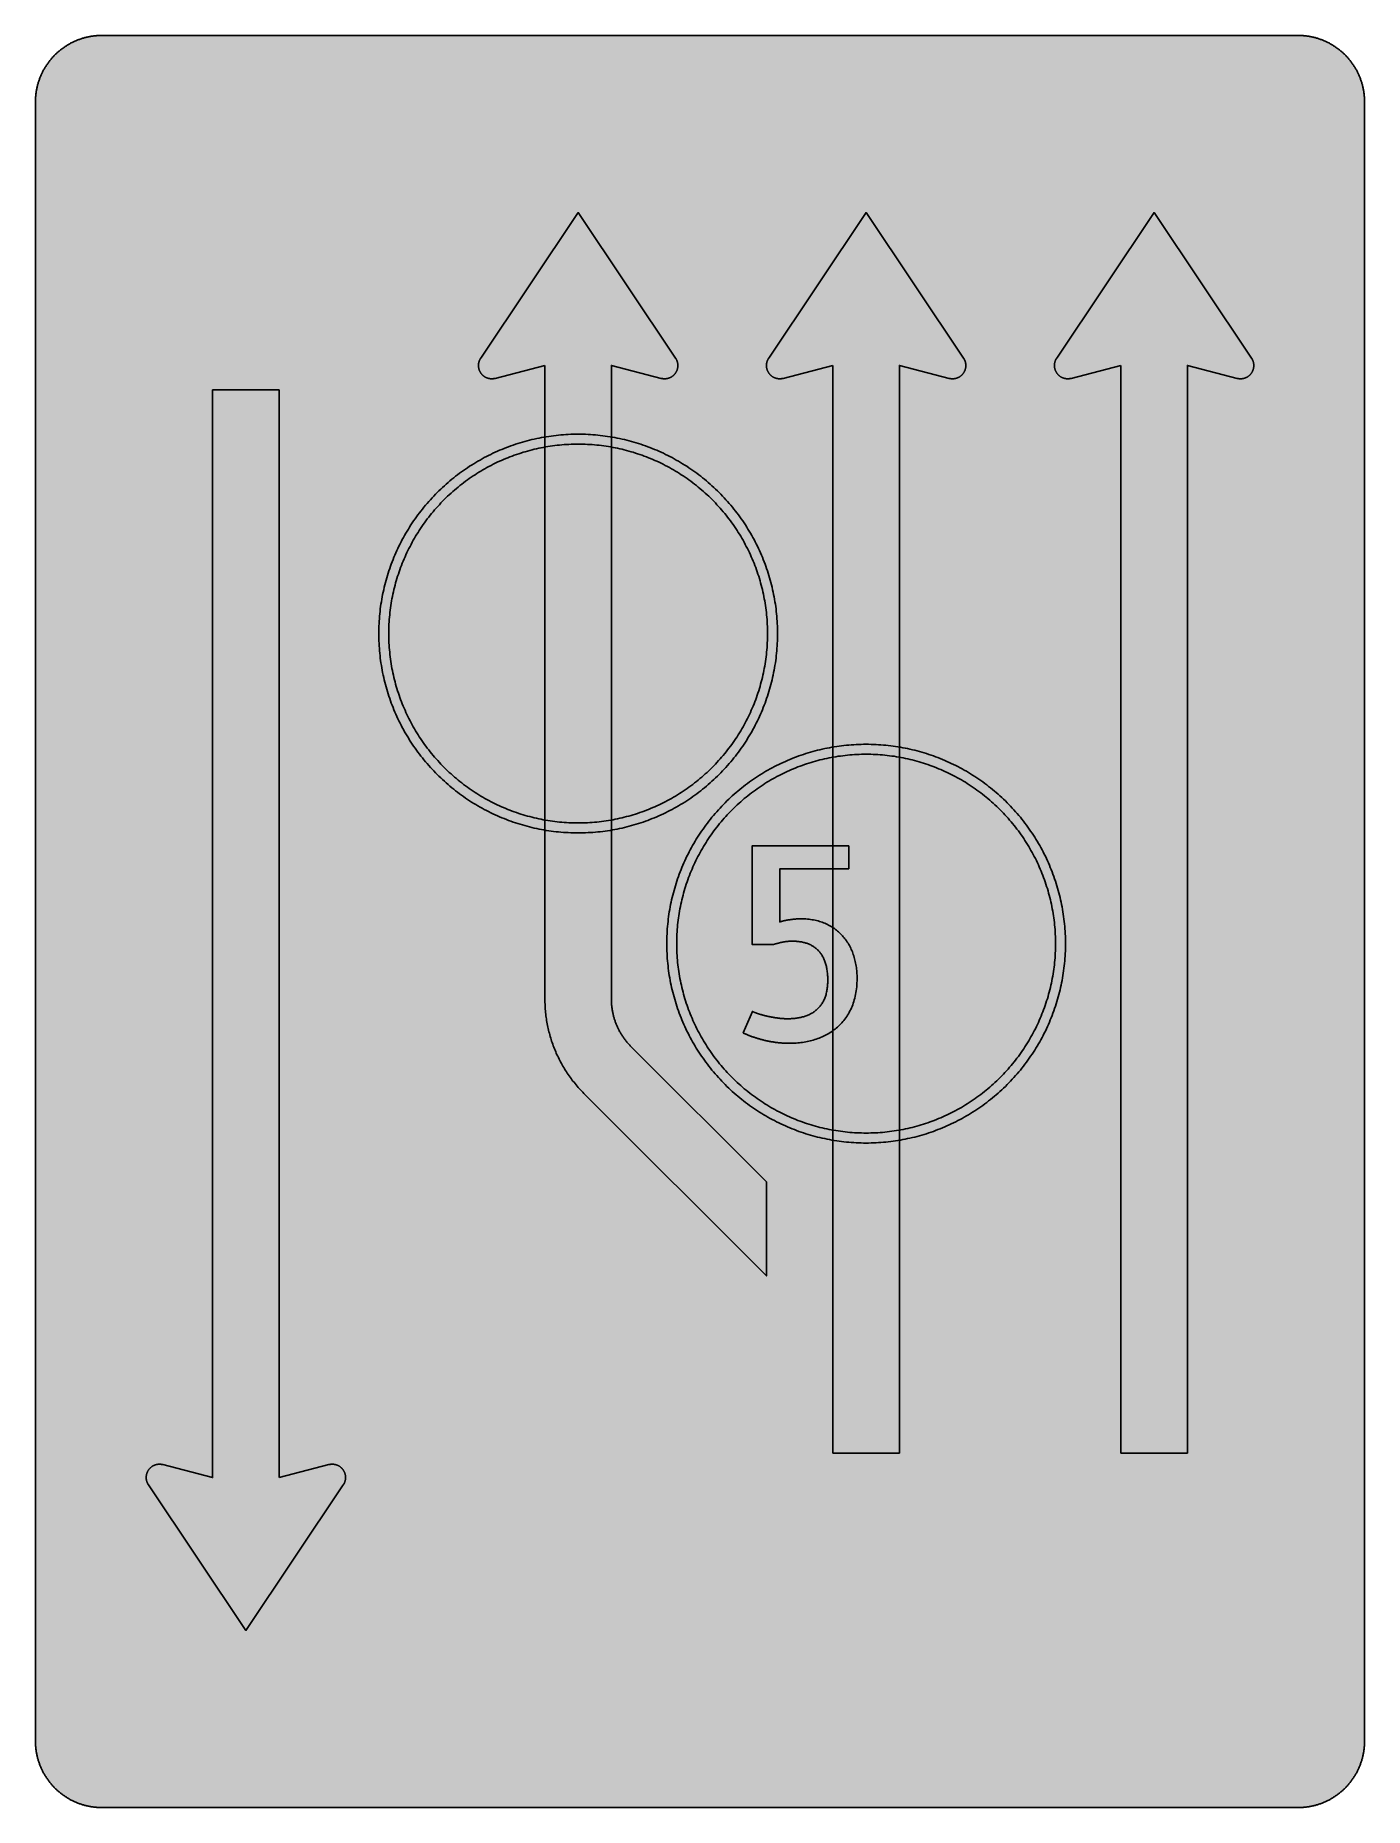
# Model space of a CAD drawing. Header units: millimetres. Extents: x 0 to 423, y 0 to 564.
import ezdxf

# ---------------------------------------------------------------- set-up
doc = ezdxf.new("R2010")
doc.units = ezdxf.units.MM

msp = doc.modelspace()

# ---------------------------------------------------------------- hatches: boundary and pattern name
for color, points in [(254, [(21.2189, 0.0537), (20.955, 0.0533), (20.6934, 0.0584), (20.4292, 0.066), (20.1676, 0.0787), (19.906, 0.094), (19.6469, 0.1118), (19.3853, 0.1321), (19.1262, 0.1549), (18.8671, 0.1829), (18.608, 0.2134), (18.349, 0.2464), (18.0924, 0.2845), (17.8359, 0.3251), (17.5793, 0.3683), (17.3253, 0.414), (17.0688, 0.4623), (16.8148, 0.5156), (16.5633, 0.5715), (16.3093, 0.6299), (16.0579, 0.6909), (15.809, 0.7544), (15.56, 0.823), (15.3111, 0.8941), (15.0622, 0.9677), (14.8158, 1.0439), (14.5694, 1.1227), (14.3256, 1.2065), (14.0818, 1.2903), (13.8379, 1.3792), (13.5966, 1.4707), (13.3579, 1.5672), (13.1191, 1.6637), (12.8803, 1.7628), (12.6441, 1.8669), (12.4079, 1.9736), (12.1742, 2.0803), (11.9405, 2.192), (11.7094, 2.3089), (11.4808, 2.4257), (11.2522, 2.5451), (11.0236, 2.6695), (10.7975, 2.794), (10.574, 2.9235), (10.3505, 3.0556), (10.1295, 3.1877), (9.9111, 3.3249), (9.6926, 3.4646), (9.4742, 3.6068), (9.2608, 3.7541), (9.0475, 3.9014), (8.8341, 4.0513), (8.6258, 4.2037), (8.4176, 4.3612), (8.2118, 4.5187), (8.0061, 4.6812), (7.8029, 4.8438), (7.6022, 5.0114), (7.4041, 5.1816), (7.206, 5.3518), (7.0129, 5.527), (6.8174, 5.7048), (6.6269, 5.8826), (6.4389, 6.0655), (6.2509, 6.2509), (6.0655, 6.4389), (5.8852, 6.6269), (5.7048, 6.8174), (5.527, 7.0104), (5.3518, 7.206), (5.1816, 7.4041), (5.0114, 7.6022), (4.8463, 7.8029), (4.6812, 8.0061), (4.5187, 8.2118), (4.3612, 8.4176), (4.2062, 8.6258), (4.0513, 8.8341), (3.9014, 9.0475), (3.7541, 9.2608), (3.6068, 9.4742), (3.4646, 9.6926), (3.3249, 9.9085), (3.1877, 10.1295), (3.0556, 10.3505), (2.9235, 10.574), (2.794, 10.7975), (2.6695, 11.0236), (2.5451, 11.2522), (2.4257, 11.4808), (2.3063, 11.7094), (2.192, 11.9405), (2.0803, 12.1742), (1.971, 12.4079), (1.8669, 12.6441), (1.7628, 12.8803), (1.6637, 13.1191), (1.5646, 13.3579), (1.4707, 13.5966), (1.3792, 13.8379), (1.2903, 14.0818), (1.2065, 14.3256), (1.1227, 14.5694), (1.0439, 14.8158), (0.9652, 15.0622), (0.8915, 15.3111), (0.823, 15.56), (0.7544, 15.809), (0.6883, 16.0604), (0.6274, 16.3119), (0.569, 16.5633), (0.5131, 16.8148), (0.4623, 17.0688), (0.4115, 17.3253), (0.3658, 17.5793), (0.3226, 17.8359), (0.2819, 18.0924), (0.2464, 18.3515), (0.2134, 18.608), (0.1829, 18.8671), (0.1549, 19.1262), (0.1295, 19.3878), (0.1092, 19.6469), (0.0914, 19.9085), (0.0762, 20.1701), (0.066, 20.4318), (0.0584, 20.6934), (0.0533, 20.955), (0.0508, 21.2192), (0.0522, 543.3314), (0.0533, 543.593), (0.0584, 543.8546), (0.066, 544.1188), (0.0762, 544.3804), (0.0914, 544.642), (0.1092, 544.9011), (0.1295, 545.1627), (0.1549, 545.4218), (0.1829, 545.6809), (0.2134, 545.94), (0.2464, 546.1991), (0.2819, 546.4556), (0.3226, 546.7121), (0.3658, 546.9687), (0.4115, 547.2227), (0.4623, 547.4792), (0.5131, 547.7332), (0.569, 547.9847), (0.6274, 548.2387), (0.6883, 548.4876), (0.7544, 548.7391), (0.823, 548.988), (0.8915, 549.2369), (0.9652, 549.4858), (1.0439, 549.7322), (1.1227, 549.9786), (1.2065, 550.2224), (1.2903, 550.4663), (1.3792, 550.7076), (1.4707, 550.9489), (1.5646, 551.1902), (1.6637, 551.4289), (1.7628, 551.6677), (1.8669, 551.9039), (1.971, 552.1401), (2.0803, 552.3738), (2.192, 552.6049), (2.3063, 552.8386), (2.4257, 553.0672), (2.5451, 553.2958), (2.6695, 553.5244), (2.794, 553.7505), (2.9235, 553.974), (3.0556, 554.1975), (3.1877, 554.4185), (3.3249, 554.6369), (3.4646, 554.8554), (3.6068, 555.0738), (3.7541, 555.2872), (3.9014, 555.5005), (4.0513, 555.7114), (4.2062, 555.9222), (4.3612, 556.1305), (4.5187, 556.3362), (4.6812, 556.5419), (4.8463, 556.7451), (5.0114, 556.9458), (5.1816, 557.1439), (5.3518, 557.342), (5.527, 557.5351), (5.7048, 557.7281), (5.8852, 557.9212), (6.0655, 558.1091), (6.2509, 558.2971), (6.4389, 558.4825), (6.6269, 558.6628), (6.8174, 558.8432), (7.0129, 559.021), (7.206, 559.1937), (7.4041, 559.3664), (7.6022, 559.5366), (7.8029, 559.7017), (8.0061, 559.8668), (8.2118, 560.0268), (8.4176, 560.1868), (8.6258, 560.3418), (8.8341, 560.4967), (9.0475, 560.6466), (9.2608, 560.7939), (9.4742, 560.9387), (9.6926, 561.0835), (9.9111, 561.2232), (10.1295, 561.3603), (10.3505, 561.4924), (10.574, 561.6245), (10.7975, 561.754), (11.0236, 561.8785), (11.2522, 562.0029), (11.4808, 562.1223), (11.7094, 562.2392), (11.9405, 562.356), (12.1742, 562.4678), (12.4079, 562.5744), (12.6441, 562.6811), (12.8803, 562.7853), (13.1191, 562.8843), (13.3579, 562.9834), (13.5966, 563.0774), (13.8379, 563.1688), (14.0818, 563.2577), (14.3256, 563.3415), (14.5694, 563.4253), (14.8158, 563.5041), (15.0622, 563.5803), (15.3111, 563.6539), (15.56, 563.7251), (15.809, 563.7936), (16.0579, 563.8571), (16.3093, 563.9206), (16.5633, 563.9791), (16.8148, 564.0349), (17.0688, 564.0857), (17.3253, 564.1365), (17.5793, 564.1823), (17.8359, 564.2254), (18.0924, 564.2635), (18.349, 564.3016), (18.608, 564.3347), (18.8671, 564.3651), (19.1262, 564.3931), (19.3853, 564.4185), (19.6469, 564.4388), (19.906, 564.4566), (20.1676, 564.4718), (20.4292, 564.482), (20.6934, 564.4896), (20.955, 564.4947), (21.2166, 564.4972), (402.2189, 564.4981), (402.4808, 564.4947), (402.7424, 564.4896), (403.0066, 564.482), (403.2682, 564.4718), (403.5298, 564.4566), (403.7889, 564.4388), (404.0505, 564.4185), (404.3096, 564.3931), (404.5687, 564.3651), (404.8277, 564.3347), (405.0868, 564.3016), (405.3434, 564.2635), (405.5999, 564.2254), (405.8564, 564.1823), (406.113, 564.1365), (406.367, 564.0857), (406.621, 564.0349), (406.875, 563.9791), (407.1264, 563.9206), (407.3779, 563.8571), (407.6268, 563.7936), (407.8783, 563.7251), (408.1272, 563.6539), (408.3736, 563.5803), (408.62, 563.5041), (408.8663, 563.4253), (409.1102, 563.3415), (409.354, 563.2577), (409.5979, 563.1688), (409.8392, 563.0774), (410.0805, 562.9834), (410.3192, 562.8843), (410.5554, 562.7853), (410.7942, 562.6811), (411.0279, 562.5744), (411.2616, 562.4678), (411.4952, 562.356), (411.7264, 562.2392), (411.9575, 562.1223), (412.1861, 562.0029), (412.4122, 561.8785), (412.6382, 561.754), (412.8643, 561.6245), (413.0853, 561.4924), (413.3063, 561.3603), (413.5272, 561.2232), (413.7457, 561.0835), (413.9616, 560.9387), (414.1775, 560.7939), (414.3908, 560.6466), (414.6017, 560.4967), (414.8125, 560.3418), (415.0208, 560.1868), (415.2265, 560.0268), (415.4297, 559.8668), (415.6329, 559.7017), (415.8336, 559.5366), (416.0342, 559.3664), (416.2298, 559.1937), (416.4254, 559.021), (416.6184, 558.8432), (416.8089, 558.6628), (416.9994, 558.4825), (417.1848, 558.2971), (417.3703, 558.1091), (417.5531, 557.9212), (417.7335, 557.7281), (417.9087, 557.5351), (418.084, 557.342), (418.2567, 557.1439), (418.4244, 556.9458), (418.592, 556.7451), (418.7546, 556.5419), (418.9171, 556.3362), (419.0746, 556.1305), (419.2321, 555.9222), (419.3845, 555.7114), (419.5369, 555.5005), (419.6842, 555.2872), (419.829, 555.0738), (419.9712, 554.8554), (420.1109, 554.6369), (420.2481, 554.4185), (420.3827, 554.1975), (420.5148, 553.974), (420.6418, 553.7505), (420.7688, 553.5244), (420.8907, 553.2958), (421.0126, 553.0672), (421.1295, 552.8386), (421.2438, 552.6049), (421.3555, 552.3738), (421.4647, 552.1401), (421.5689, 551.9039), (421.673, 551.6677), (421.7746, 551.4289), (421.8711, 551.1902), (421.9651, 550.9489), (422.0566, 550.7076), (422.1455, 550.4663), (422.2318, 550.2224), (422.3131, 549.9786), (422.3918, 549.7322), (422.4706, 549.4858), (422.5442, 549.2369), (422.6128, 548.988), (422.6814, 548.7391), (422.7449, 548.4876), (422.8084, 548.2387), (422.8668, 547.9847), (422.9227, 547.7332), (422.9735, 547.4792), (423.0243, 547.2227), (423.07, 546.9687), (423.1132, 546.7121), (423.1513, 546.4556), (423.1894, 546.1991), (423.2224, 545.94), (423.2529, 545.6809), (423.2808, 545.4218), (423.3037, 545.1627), (423.3266, 544.9011), (423.3443, 544.642), (423.357, 544.3804), (423.3697, 544.1188), (423.3774, 543.8546), (423.3824, 543.593), (423.385, 543.3314), (423.3855, 21.2203), (423.3824, 20.955), (423.3774, 20.6934), (423.3697, 20.4318), (423.357, 20.1701), (423.3443, 19.9085), (423.3266, 19.6469), (423.3037, 19.3878), (423.2808, 19.1262), (423.2529, 18.8671), (423.2224, 18.608), (423.1894, 18.3515), (423.1513, 18.0924), (423.1132, 17.8359), (423.07, 17.5793), (423.0243, 17.3253), (422.9735, 17.0688), (422.9227, 16.8148), (422.8668, 16.5633), (422.8084, 16.3119), (422.7449, 16.0604), (422.6814, 15.809), (422.6128, 15.56), (422.5442, 15.3111), (422.4706, 15.0622), (422.3918, 14.8158), (422.3131, 14.5694), (422.2318, 14.3256), (422.1455, 14.0818), (422.0566, 13.8379), (421.9651, 13.5966), (421.8711, 13.3579), (421.7746, 13.1191), (421.673, 12.8803), (421.5689, 12.6441), (421.4647, 12.4079), (421.3555, 12.1742), (421.2438, 11.9405), (421.1295, 11.7094), (421.0126, 11.4808), (420.8907, 11.2522), (420.7688, 11.0236), (420.6418, 10.7975), (420.5148, 10.574), (420.3827, 10.3505), (420.2481, 10.1295), (420.1109, 9.9085), (419.9712, 9.6926), (419.829, 9.4742), (419.6842, 9.2608), (419.5369, 9.0475), (419.3845, 8.8341), (419.2321, 8.6258), (419.0746, 8.4176), (418.9171, 8.2118), (418.7546, 8.0061), (418.592, 7.8029), (418.4244, 7.6022), (418.2567, 7.4041), (418.084, 7.206), (417.9087, 7.0104), (417.7335, 6.8174), (417.5531, 6.6269), (417.3703, 6.4389), (417.1848, 6.2509), (416.9994, 6.0655), (416.8089, 5.8826), (416.6184, 5.7048), (416.4254, 5.527), (416.2298, 5.3518), (416.0342, 5.1816), (415.8336, 5.0114), (415.6329, 4.8438), (415.4297, 4.6812), (415.2265, 4.5187), (415.0208, 4.3612), (414.8125, 4.2037), (414.6017, 4.0513), (414.3908, 3.9014), (414.1775, 3.7541), (413.9616, 3.6068), (413.7457, 3.4646), (413.5272, 3.3249), (413.3063, 3.1877), (413.0853, 3.0556), (412.8643, 2.9235), (412.6382, 2.794), (412.4122, 2.6695), (412.1861, 2.5451), (411.9575, 2.4257), (411.7264, 2.3089), (411.4952, 2.192), (411.2616, 2.0803), (411.0279, 1.9736), (410.7942, 1.8669), (410.5554, 1.7628), (410.3192, 1.6637), (410.0805, 1.5672), (409.8392, 1.4707), (409.5979, 1.3792), (409.354, 1.2903), (409.1102, 1.2065), (408.8663, 1.1227), (408.62, 1.0439), (408.3736, 0.9677), (408.1272, 0.8941), (407.8783, 0.823), (407.6268, 0.7544), (407.3779, 0.6909), (407.1264, 0.6299), (406.875, 0.5715), (406.621, 0.5156), (406.367, 0.4623), (406.113, 0.414), (405.8564, 0.3683), (405.5999, 0.3251), (405.3434, 0.2845), (405.0868, 0.2464), (404.8277, 0.2134), (404.5687, 0.1829), (404.3096, 0.1549), (404.0505, 0.1321), (403.7889, 0.1118), (403.5298, 0.094), (403.2682, 0.0787), (403.0066, 0.066), (402.7424, 0.0584), (402.4808, 0.0533), (402.2166, 0.0533)]), (59, [(162.33, 459.3703), (146.455, 455.2703), (146.4386, 455.2645), (146.4208, 455.262), (146.4056, 455.2569), (146.3878, 455.2518), (146.3726, 455.2493), (146.3573, 455.2442), (146.3396, 455.2417), (146.3243, 455.2366), (146.3091, 455.234), (146.2913, 455.2315), (146.2761, 455.2264), (146.2583, 455.2239), (146.243, 455.2213), (146.2253, 455.2163), (146.21, 455.2137), (146.1922, 455.2112), (146.177, 455.2086), (146.1618, 455.2036), (146.144, 455.201), (146.1287, 455.1985), (146.111, 455.1959), (146.0957, 455.1934), (146.0779, 455.1909), (146.0627, 455.1883), (146.0449, 455.1858), (146.0297, 455.1832), (146.0119, 455.1807), (145.9967, 455.1782), (145.9789, 455.1756), (145.9636, 455.1731), (145.9459, 455.1705), (145.9306, 455.168), (145.9128, 455.168), (145.8976, 455.1655), (145.8798, 455.1629), (145.8646, 455.1604), (145.8468, 455.1604), (145.829, 455.1578), (145.8138, 455.1553), (145.796, 455.1553), (145.7808, 455.1528), (145.763, 455.1502), (145.7477, 455.1502), (145.73, 455.1477), (145.7147, 455.1477), (145.6969, 455.1451), (145.6792, 455.1451), (145.6639, 455.1451), (145.6461, 455.1426), (145.6309, 455.1426), (145.6131, 455.1401), (145.5979, 455.1401), (145.5801, 455.1401), (145.5623, 455.1401), (145.5471, 455.1375), (145.5293, 455.1375), (145.5141, 455.1375), (145.4963, 455.1375), (145.4785, 455.1375), (145.4633, 455.135), (145.4455, 455.135), (145.4302, 455.135), (145.4125, 455.135), (145.3947, 455.135), (145.2855, 455.1375), (145.1788, 455.1401), (145.0696, 455.1477), (144.9629, 455.1578), (144.8562, 455.1705), (144.7521, 455.1832), (144.6454, 455.201), (144.5412, 455.2213), (144.4396, 455.2442), (144.338, 455.2696), (144.2364, 455.295), (144.1374, 455.3255), (144.0383, 455.3585), (143.9393, 455.3915), (143.8427, 455.4296), (143.7488, 455.4677), (143.6548, 455.5084), (143.5608, 455.5541), (143.4694, 455.5998), (143.3779, 455.6455), (143.289, 455.6963), (143.2001, 455.7497), (143.1138, 455.803), (143.0299, 455.8589), (142.9461, 455.9173), (142.8623, 455.9757), (142.781, 456.0392), (142.7023, 456.1027), (142.6261, 456.1688), (142.5499, 456.2348), (142.4762, 456.3034), (142.4026, 456.3745), (142.3314, 456.4482), (142.2629, 456.5218), (142.1943, 456.598), (142.1282, 456.6768), (142.0647, 456.7555), (142.0038, 456.8368), (141.9428, 456.9181), (141.8844, 457.0019), (141.8285, 457.0882), (141.7752, 457.1746), (141.7218, 457.261), (141.6736, 457.3499), (141.6253, 457.4413), (141.5796, 457.5327), (141.5364, 457.6267), (141.4958, 457.7207), (141.4551, 457.8172), (141.4196, 457.9137), (141.384, 458.0103), (141.3535, 458.1093), (141.3231, 458.2109), (141.2951, 458.31), (141.2697, 458.4116), (141.2469, 458.5157), (141.2291, 458.6199), (141.2113, 458.724), (141.1961, 458.8307), (141.1834, 458.9374), (141.1732, 459.044), (141.1681, 459.1507), (141.163, 459.2599), (141.163, 459.3692), (141.163, 459.4073), (141.163, 459.4479), (141.163, 459.486), (141.1656, 459.5266), (141.1656, 459.5647), (141.1681, 459.6054), (141.1707, 459.6435), (141.1732, 459.6816), (141.1757, 459.7222), (141.1808, 459.7603), (141.1834, 459.7984), (141.1884, 459.8365), (141.1935, 459.8772), (141.1986, 459.9153), (141.2037, 459.9534), (141.2088, 459.9915), (141.2138, 460.0321), (141.2215, 460.0702), (141.2265, 460.1083), (141.2342, 460.1464), (141.2418, 460.1845), (141.2494, 460.2226), (141.257, 460.2607), (141.2646, 460.2988), (141.2748, 460.3369), (141.2824, 460.375), (141.2926, 460.4131), (141.3027, 460.4487), (141.3129, 460.4868), (141.3231, 460.5249), (141.3332, 460.563), (141.3459, 460.5985), (141.3561, 460.6366), (141.3688, 460.6722), (141.3815, 460.7103), (141.3942, 460.7484), (141.4069, 460.7839), (141.4196, 460.8195), (141.4323, 460.8576), (141.4475, 460.8932), (141.4602, 460.9287), (141.4755, 460.9668), (141.4907, 461.0024), (141.5059, 461.0379), (141.5212, 461.0735), (141.5364, 461.1091), (141.5542, 461.1446), (141.5694, 461.1802), (141.5872, 461.2157), (141.605, 461.2488), (141.6202, 461.2843), (141.638, 461.3199), (141.6583, 461.3529), (141.6761, 461.3885), (141.6939, 461.424), (141.7142, 461.457), (141.7345, 461.4901), (141.7523, 461.5256), (141.7726, 461.5586), (141.793, 461.5917), (141.8158, 461.6247), (141.8361, 461.6577), (141.8565, 461.6907), (141.8793, 461.7237), (172.9133, 508.0536), (203.9482, 461.7251), (203.9696, 461.6907), (203.9899, 461.6577), (204.0103, 461.6247), (204.0331, 461.5917), (204.0534, 461.5586), (204.0738, 461.5256), (204.0915, 461.4901), (204.1119, 461.457), (204.1322, 461.424), (204.15, 461.3885), (204.1677, 461.3529), (204.1855, 461.3199), (204.2033, 461.2843), (204.2211, 461.2488), (204.2389, 461.2157), (204.2566, 461.1802), (204.2719, 461.1446), (204.2897, 461.1091), (204.3049, 461.0735), (204.3201, 461.0379), (204.3354, 461.0024), (204.3506, 460.9668), (204.3633, 460.9287), (204.3786, 460.8932), (204.3913, 460.8576), (204.4065, 460.8195), (204.4192, 460.7839), (204.4319, 460.7484), (204.4446, 460.7103), (204.4573, 460.6722), (204.4675, 460.6366), (204.4802, 460.5985), (204.4903, 460.563), (204.5005, 460.5249), (204.5132, 460.4868), (204.5208, 460.4487), (204.531, 460.4131), (204.5411, 460.375), (204.5513, 460.3369), (204.5589, 460.2988), (204.5665, 460.2607), (204.5741, 460.2226), (204.5818, 460.1845), (204.5894, 460.1464), (204.597, 460.1083), (204.6046, 460.0702), (204.6097, 460.0321), (204.6148, 459.9915), (204.6224, 459.9534), (204.6275, 459.9153), (204.6326, 459.8772), (204.6351, 459.8365), (204.6402, 459.7984), (204.6453, 459.7603), (204.6478, 459.7222), (204.6503, 459.6816), (204.6529, 459.6435), (204.6554, 459.6054), (204.658, 459.5647), (204.658, 459.5266), (204.6605, 459.486), (204.6605, 459.4479), (204.663, 459.4073), (204.663, 459.3692), (204.6605, 459.2599), (204.6554, 459.1507), (204.6503, 459.044), (204.6402, 458.9374), (204.6275, 458.8307), (204.6122, 458.724), (204.597, 458.6199), (204.5767, 458.5157), (204.5538, 458.4116), (204.5284, 458.31), (204.5005, 458.2109), (204.4725, 458.1093), (204.4395, 458.0103), (204.4065, 457.9137), (204.3684, 457.8172), (204.3303, 457.7207), (204.2871, 457.6267), (204.2439, 457.5327), (204.1982, 457.4413), (204.15, 457.3499), (204.1017, 457.261), (204.0484, 457.1746), (203.995, 457.0882), (203.9391, 457.0019), (203.8807, 456.9181), (203.8223, 456.8368), (203.7588, 456.7555), (203.6953, 456.6768), (203.6293, 456.598), (203.5632, 456.5218), (203.4921, 456.4482), (203.4235, 456.3745), (203.3499, 456.3034), (203.2762, 456.2348), (203.2, 456.1688), (203.1213, 456.1027), (203.0425, 456.0392), (202.9612, 455.9757), (202.88, 455.9173), (202.7961, 455.8589), (202.7098, 455.803), (202.6234, 455.7497), (202.5371, 455.6963), (202.4456, 455.6455), (202.3567, 455.5998), (202.2653, 455.5541), (202.1713, 455.5084), (202.0773, 455.4677), (201.9808, 455.4296), (201.8843, 455.3915), (201.7878, 455.3585), (201.6887, 455.3255), (201.5871, 455.295), (201.488, 455.2696), (201.3839, 455.2442), (201.2823, 455.2213), (201.1782, 455.201), (201.074, 455.1832), (200.9673, 455.1705), (200.8607, 455.1578), (200.754, 455.1477), (200.6473, 455.1401), (200.5381, 455.1375), (200.4289, 455.135), (200.4111, 455.135), (200.3958, 455.135), (200.3781, 455.135), (200.3628, 455.135), (200.345, 455.1375), (200.3273, 455.1375), (200.312, 455.1375), (200.2942, 455.1375), (200.279, 455.1375), (200.2612, 455.1401), (200.246, 455.1401), (200.2282, 455.1401), (200.2104, 455.1401), (200.1952, 455.1426), (200.1774, 455.1426), (200.1622, 455.1451), (200.1444, 455.1451), (200.1291, 455.1451), (200.1114, 455.1477), (200.0961, 455.1477), (200.0783, 455.1502), (200.0606, 455.1502), (200.0453, 455.1528), (200.0275, 455.1553), (200.0123, 455.1553), (199.9945, 455.1578), (199.9793, 455.1604), (199.9615, 455.1604), (199.9463, 455.1629), (199.9285, 455.1655), (199.9132, 455.168), (199.8955, 455.168), (199.8802, 455.1705), (199.8624, 455.1731), (199.8447, 455.1756), (199.8294, 455.1782), (199.8116, 455.1807), (199.7964, 455.1832), (199.7786, 455.1858), (199.7634, 455.1883), (199.7456, 455.1909), (199.7304, 455.1934), (199.7126, 455.1959), (199.6973, 455.1985), (199.6821, 455.201), (199.6643, 455.2036), (199.6491, 455.2086), (199.6313, 455.2112), (199.6161, 455.2137), (199.5983, 455.2163), (199.583, 455.2213), (199.5653, 455.2239), (199.55, 455.2264), (199.5322, 455.2315), (199.517, 455.234), (199.5018, 455.2366), (199.484, 455.2417), (199.4687, 455.2442), (199.451, 455.2493), (199.4357, 455.2518), (199.4179, 455.2569), (199.4027, 455.262), (199.3875, 455.2645), (199.3697, 455.2696), (183.4967, 459.3703), (183.4967, 257.4766), (183.4972, 257.2131), (183.5023, 256.9489), (183.5099, 256.6873), (183.5226, 256.4257), (183.5353, 256.1641), (183.5531, 255.905), (183.576, 255.6434), (183.5988, 255.3843), (183.6268, 255.1252), (183.6572, 254.8661), (183.6903, 254.6071), (183.7284, 254.3505), (183.7665, 254.094), (183.8096, 253.8374), (183.8579, 253.5809), (183.9062, 253.3269), (183.9595, 253.0729), (184.0128, 252.8214), (184.0713, 252.5674), (184.1348, 252.316), (184.1983, 252.0671), (184.2668, 251.8156), (184.338, 251.5667), (184.4116, 251.3203), (184.4878, 251.0739), (184.5666, 250.8275), (184.6504, 250.5837), (184.7342, 250.3399), (184.8231, 250.096), (184.9145, 249.8547), (185.0111, 249.616), (185.1076, 249.3772), (185.2066, 249.1384), (185.3108, 248.9022), (185.4175, 248.666), (185.5267, 248.4323), (185.6384, 248.1986), (185.7527, 247.9675), (185.8696, 247.7364), (185.989, 247.5078), (186.1134, 247.2817), (186.2379, 247.0556), (186.3674, 246.8321), (186.4995, 246.6086), (186.6341, 246.3876), (186.7713, 246.1666), (186.911, 245.9482), (187.0532, 245.7323), (187.198, 245.5189), (187.3453, 245.3056), (187.4952, 245.0922), (187.6501, 244.8839), (187.8051, 244.6757), (187.9651, 244.4674), (188.1251, 244.2642), (188.2902, 244.061), (188.4553, 243.8603), (188.6255, 243.6622), (188.7982, 243.4641), (188.9709, 243.2685), (189.1487, 243.0755), (189.3291, 242.885), (189.5119, 242.6945), (189.6948, 242.509), (232.8855, 199.3205), (232.8855, 169.387), (174.7298, 227.5427), (174.3583, 227.9167), (173.9951, 228.2952), (173.6344, 228.6762), (173.2813, 229.0623), (172.9308, 229.4534), (172.5879, 229.8471), (172.2501, 230.2459), (171.9174, 230.6472), (171.5872, 231.0511), (171.2646, 231.46), (170.9471, 231.8741), (170.6372, 232.2906), (170.3299, 232.7097), (170.0276, 233.1339), (169.733, 233.5581), (169.4409, 233.9899), (169.1564, 234.4217), (168.877, 234.8586), (168.6027, 235.298), (168.336, 235.7399), (168.0718, 236.187), (167.8153, 236.634), (167.5638, 237.0861), (167.3174, 237.5408), (167.0761, 237.998), (166.8399, 238.4577), (166.6113, 238.9226), (166.3878, 239.3874), (166.1693, 239.8547), (165.9585, 240.3272), (165.7528, 240.7996), (165.5521, 241.2746), (165.3565, 241.7547), (165.1686, 242.2347), (164.9857, 242.7173), (164.8079, 243.2025), (164.6377, 243.6901), (164.4726, 244.1778), (164.3126, 244.6706), (164.1577, 245.1633), (164.0103, 245.6586), (163.8706, 246.1565), (163.736, 246.6569), (163.6065, 247.1572), (163.482, 247.6602), (163.3652, 248.1631), (163.2534, 248.6711), (163.1493, 249.1791), (163.0502, 249.6871), (162.9588, 250.1976), (162.8724, 250.7107), (162.7937, 251.2238), (162.72, 251.7394), (162.6514, 252.255), (162.5905, 252.7732), (162.5371, 253.2913), (162.4863, 253.812), (162.4457, 254.3327), (162.4101, 254.8534), (162.3797, 255.3767), (162.3568, 255.8999), (162.3416, 256.4232), (162.3314, 256.9489), (162.3289, 257.4747)]), (59, [(254.0522, 459.3703), (238.1772, 455.2703), (238.1606, 455.2645), (238.1428, 455.262), (238.1275, 455.2569), (238.1123, 455.2518), (238.0945, 455.2493), (238.0793, 455.2442), (238.0615, 455.2417), (238.0463, 455.2366), (238.031, 455.234), (238.0132, 455.2315), (237.998, 455.2264), (237.9802, 455.2239), (237.965, 455.2213), (237.9472, 455.2163), (237.932, 455.2137), (237.9167, 455.2112), (237.8989, 455.2086), (237.8837, 455.2036), (237.8659, 455.201), (237.8507, 455.1985), (237.8329, 455.1959), (237.8177, 455.1934), (237.7999, 455.1909), (237.7846, 455.1883), (237.7669, 455.1858), (237.7516, 455.1832), (237.7338, 455.1807), (237.7186, 455.1782), (237.7008, 455.1756), (237.6856, 455.1731), (237.6678, 455.1705), (237.6526, 455.168), (237.6348, 455.168), (237.6195, 455.1655), (237.6018, 455.1629), (237.5865, 455.1604), (237.5687, 455.1604), (237.5535, 455.1578), (237.5357, 455.1553), (237.5179, 455.1553), (237.5027, 455.1528), (237.4849, 455.1502), (237.4697, 455.1502), (237.4519, 455.1477), (237.4367, 455.1477), (237.4189, 455.1451), (237.4036, 455.1451), (237.3859, 455.1451), (237.3681, 455.1426), (237.3528, 455.1426), (237.3351, 455.1401), (237.3198, 455.1401), (237.302, 455.1401), (237.2843, 455.1401), (237.269, 455.1375), (237.2512, 455.1375), (237.236, 455.1375), (237.2182, 455.1375), (237.2004, 455.1375), (237.1852, 455.135), (237.1674, 455.135), (237.1522, 455.135), (237.1344, 455.135), (237.1166, 455.135), (237.0074, 455.1375), (236.9007, 455.1401), (236.7915, 455.1477), (236.6848, 455.1578), (236.5781, 455.1705), (236.474, 455.1832), (236.3673, 455.201), (236.2657, 455.2213), (236.1616, 455.2442), (236.06, 455.2696), (235.9584, 455.295), (235.8593, 455.3255), (235.7603, 455.3585), (235.6612, 455.3915), (235.5647, 455.4296), (235.4707, 455.4677), (235.3767, 455.5084), (235.2827, 455.5541), (235.1913, 455.5998), (235.0999, 455.6455), (235.011, 455.6963), (234.9221, 455.7497), (234.8357, 455.803), (234.7519, 455.8589), (234.6681, 455.9173), (234.5842, 455.9757), (234.5055, 456.0392), (234.4242, 456.1027), (234.348, 456.1688), (234.2718, 456.2348), (234.1982, 456.3034), (234.1245, 456.3745), (234.0534, 456.4482), (233.9848, 456.5218), (233.9162, 456.598), (233.8502, 456.6768), (233.7867, 456.7555), (233.7257, 456.8368), (233.6648, 456.9181), (233.6063, 457.0019), (233.5505, 457.0882), (233.4971, 457.1746), (233.4463, 457.261), (233.3955, 457.3499), (233.3473, 457.4413), (233.3015, 457.5327), (233.2584, 457.6267), (233.2177, 457.7207), (233.1771, 457.8172), (233.1415, 457.9137), (233.106, 458.0103), (233.0755, 458.1093), (233.045, 458.2109), (233.0171, 458.31), (232.9917, 458.4116), (232.9713, 458.5157), (232.951, 458.6199), (232.9332, 458.724), (232.918, 458.8307), (232.9053, 458.9374), (232.8977, 459.044), (232.8901, 459.1507), (232.885, 459.2599), (232.885, 459.3692), (232.885, 459.4073), (232.885, 459.4479), (232.885, 459.486), (232.8875, 459.5266), (232.8901, 459.5647), (232.8901, 459.6054), (232.8926, 459.6435), (232.8951, 459.6816), (232.9002, 459.7222), (232.9028, 459.7603), (232.9053, 459.7984), (232.9104, 459.8365), (232.9155, 459.8772), (232.9205, 459.9153), (232.9256, 459.9534), (232.9307, 459.9915), (232.9358, 460.0321), (232.9434, 460.0702), (232.9485, 460.1083), (232.9561, 460.1464), (232.9637, 460.1845), (232.9713, 460.2226), (232.979, 460.2607), (232.9866, 460.2988), (232.9967, 460.3369), (233.0069, 460.375), (233.0145, 460.4131), (233.0247, 460.4487), (233.0348, 460.4868), (233.045, 460.5249), (233.0552, 460.563), (233.0679, 460.5985), (233.078, 460.6366), (233.0907, 460.6722), (233.1034, 460.7103), (233.1161, 460.7484), (233.1288, 460.7839), (233.1415, 460.8195), (233.1542, 460.8576), (233.1695, 460.8932), (233.1822, 460.9287), (233.1974, 460.9668), (233.2126, 461.0024), (233.2279, 461.0379), (233.2431, 461.0735), (233.2584, 461.1091), (233.2761, 461.1446), (233.2914, 461.1802), (233.3092, 461.2157), (233.3269, 461.2488), (233.3447, 461.2843), (233.3625, 461.3199), (233.3803, 461.3529), (233.3981, 461.3885), (233.4158, 461.424), (233.4362, 461.457), (233.4565, 461.4901), (233.4743, 461.5256), (233.4946, 461.5586), (233.5149, 461.5917), (233.5378, 461.6247), (233.5581, 461.6577), (233.5784, 461.6907), (233.6013, 461.7237), (264.6355, 508.0536), (295.6705, 461.7251), (295.6916, 461.6907), (295.7119, 461.6577), (295.7322, 461.6247), (295.7551, 461.5917), (295.7754, 461.5586), (295.7957, 461.5256), (295.8135, 461.4901), (295.8338, 461.457), (295.8541, 461.424), (295.8719, 461.3885), (295.8897, 461.3529), (295.9075, 461.3199), (295.9252, 461.2843), (295.943, 461.2488), (295.9608, 461.2157), (295.9786, 461.1802), (295.9938, 461.1446), (296.0116, 461.1091), (296.0268, 461.0735), (296.0421, 461.0379), (296.0573, 461.0024), (296.0726, 460.9668), (296.0878, 460.9287), (296.1005, 460.8932), (296.1157, 460.8576), (296.1284, 460.8195), (296.1411, 460.7839), (296.1538, 460.7484), (296.1665, 460.7103), (296.1792, 460.6722), (296.1894, 460.6366), (296.2021, 460.5985), (296.2123, 460.563), (296.225, 460.5249), (296.2351, 460.4868), (296.2453, 460.4487), (296.2529, 460.4131), (296.2631, 460.375), (296.2732, 460.3369), (296.2808, 460.2988), (296.2885, 460.2607), (296.2986, 460.2226), (296.3062, 460.1845), (296.3113, 460.1464), (296.3189, 460.1083), (296.3266, 460.0702), (296.3316, 460.0321), (296.3393, 459.9915), (296.3443, 459.9534), (296.3494, 459.9153), (296.3545, 459.8772), (296.3596, 459.8365), (296.3621, 459.7984), (296.3672, 459.7603), (296.3697, 459.7222), (296.3723, 459.6816), (296.3748, 459.6435), (296.3774, 459.6054), (296.3799, 459.5647), (296.3824, 459.5266), (296.3824, 459.486), (296.3824, 459.4479), (296.385, 459.4073), (296.385, 459.3692), (296.3824, 459.2599), (296.3799, 459.1507), (296.3723, 459.044), (296.3621, 458.9374), (296.3494, 458.8307), (296.3367, 458.724), (296.3189, 458.6199), (296.2986, 458.5157), (296.2758, 458.4116), (296.2504, 458.31), (296.225, 458.2109), (296.1945, 458.1093), (296.1615, 458.0103), (296.1284, 457.9137), (296.0903, 457.8172), (296.0522, 457.7207), (296.0116, 457.6267), (295.9659, 457.5327), (295.9202, 457.4413), (295.8744, 457.3499), (295.8236, 457.261), (295.7703, 457.1746), (295.717, 457.0882), (295.6611, 457.0019), (295.6027, 456.9181), (295.5442, 456.8368), (295.4807, 456.7555), (295.4172, 456.6768), (295.3512, 456.598), (295.2852, 456.5218), (295.2166, 456.4482), (295.1455, 456.3745), (295.0718, 456.3034), (294.9981, 456.2348), (294.9219, 456.1688), (294.8432, 456.1027), (294.7645, 456.0392), (294.6832, 455.9757), (294.6019, 455.9173), (294.5181, 455.8589), (294.4317, 455.803), (294.3454, 455.7497), (294.259, 455.6963), (294.1701, 455.6455), (294.0787, 455.5998), (293.9872, 455.5541), (293.8932, 455.5084), (293.7993, 455.4677), (293.7027, 455.4296), (293.6062, 455.3915), (293.5097, 455.3585), (293.4106, 455.3255), (293.309, 455.295), (293.21, 455.2696), (293.1084, 455.2442), (293.0042, 455.2213), (292.9001, 455.201), (292.796, 455.1832), (292.6893, 455.1705), (292.5826, 455.1578), (292.4759, 455.1477), (292.3692, 455.1401), (292.26, 455.1375), (292.1508, 455.135), (292.133, 455.135), (292.1178, 455.135), (292.1, 455.135), (292.0848, 455.135), (292.067, 455.1375), (292.0517, 455.1375), (292.034, 455.1375), (292.0162, 455.1375), (292.0009, 455.1375), (291.9832, 455.1401), (291.9679, 455.1401), (291.9501, 455.1401), (291.9349, 455.1401), (291.9171, 455.1426), (291.8993, 455.1426), (291.8841, 455.1451), (291.8663, 455.1451), (291.8511, 455.1451), (291.8333, 455.1477), (291.8181, 455.1477), (291.8003, 455.1502), (291.785, 455.1502), (291.7673, 455.1528), (291.7495, 455.1553), (291.7342, 455.1553), (291.7165, 455.1578), (291.7012, 455.1604), (291.6834, 455.1604), (291.6682, 455.1629), (291.6504, 455.1655), (291.6352, 455.168), (291.6174, 455.168), (291.6022, 455.1705), (291.5844, 455.1731), (291.5691, 455.1756), (291.5514, 455.1782), (291.5361, 455.1807), (291.5183, 455.1832), (291.5031, 455.1858), (291.4853, 455.1883), (291.4701, 455.1909), (291.4523, 455.1934), (291.4371, 455.1959), (291.4193, 455.1985), (291.404, 455.201), (291.3863, 455.2036), (291.371, 455.2086), (291.3532, 455.2112), (291.338, 455.2137), (291.3202, 455.2163), (291.305, 455.2213), (291.2872, 455.2239), (291.272, 455.2264), (291.2567, 455.2315), (291.2389, 455.234), (291.2237, 455.2366), (291.2059, 455.2417), (291.1907, 455.2442), (291.1729, 455.2493), (291.1577, 455.2518), (291.1424, 455.2569), (291.1246, 455.262), (291.1094, 455.2645), (291.0916, 455.2696), (275.2189, 459.3703), (275.2189, 112.9425), (254.0522, 112.9425)]), (59, [(345.7744, 459.3703), (329.8994, 455.2703), (329.8825, 455.2645), (329.8647, 455.262), (329.8495, 455.2569), (329.8342, 455.2518), (329.8165, 455.2493), (329.8012, 455.2442), (329.786, 455.2417), (329.7682, 455.2366), (329.753, 455.234), (329.7352, 455.2315), (329.7199, 455.2264), (329.7022, 455.2239), (329.6869, 455.2213), (329.6717, 455.2163), (329.6539, 455.2137), (329.6387, 455.2112), (329.6209, 455.2086), (329.6056, 455.2036), (329.5879, 455.201), (329.5726, 455.1985), (329.5548, 455.1959), (329.5396, 455.1934), (329.5218, 455.1909), (329.5066, 455.1883), (329.4888, 455.1858), (329.4736, 455.1832), (329.4558, 455.1807), (329.4405, 455.1782), (329.4228, 455.1756), (329.4075, 455.1731), (329.3897, 455.1705), (329.3745, 455.168), (329.3567, 455.168), (329.3415, 455.1655), (329.3237, 455.1629), (329.3085, 455.1604), (329.2907, 455.1604), (329.2754, 455.1578), (329.2577, 455.1553), (329.2424, 455.1553), (329.2246, 455.1528), (329.2069, 455.1502), (329.1916, 455.1502), (329.1738, 455.1477), (329.1586, 455.1477), (329.1408, 455.1451), (329.1256, 455.1451), (329.1078, 455.1451), (329.09, 455.1426), (329.0748, 455.1426), (329.057, 455.1401), (329.0418, 455.1401), (329.024, 455.1401), (329.0087, 455.1401), (328.991, 455.1375), (328.9732, 455.1375), (328.9579, 455.1375), (328.9402, 455.1375), (328.9249, 455.1375), (328.9071, 455.135), (328.8894, 455.135), (328.8741, 455.135), (328.8563, 455.135), (328.8411, 455.135), (328.7293, 455.1375), (328.6227, 455.1401), (328.5134, 455.1477), (328.4068, 455.1578), (328.3001, 455.1705), (328.1959, 455.1832), (328.0918, 455.201), (327.9877, 455.2213), (327.8835, 455.2442), (327.7819, 455.2696), (327.6803, 455.295), (327.5813, 455.3255), (327.4822, 455.3585), (327.3857, 455.3915), (327.2892, 455.4296), (327.1926, 455.4677), (327.0987, 455.5084), (327.0047, 455.5541), (326.9132, 455.5998), (326.8218, 455.6455), (326.7329, 455.6963), (326.644, 455.7497), (326.5576, 455.803), (326.4738, 455.8589), (326.39, 455.9173), (326.3062, 455.9757), (326.2274, 456.0392), (326.1462, 456.1027), (326.07, 456.1688), (325.9938, 456.2348), (325.9201, 456.3034), (325.8464, 456.3745), (325.7753, 456.4482), (325.7067, 456.5218), (325.6382, 456.598), (325.5747, 456.6768), (325.5086, 456.7555), (325.4477, 456.8368), (325.3867, 456.9181), (325.3308, 457.0019), (325.2724, 457.0882), (325.2191, 457.1746), (325.1683, 457.261), (325.1175, 457.3499), (325.0692, 457.4413), (325.0235, 457.5327), (324.9803, 457.6267), (324.9397, 457.7207), (324.899, 457.8172), (324.8635, 457.9137), (324.8279, 458.0103), (324.7974, 458.1093), (324.7669, 458.2109), (324.739, 458.31), (324.7161, 458.4116), (324.6933, 458.5157), (324.673, 458.6199), (324.6552, 458.724), (324.6399, 458.8307), (324.6272, 458.9374), (324.6196, 459.044), (324.612, 459.1507), (324.6069, 459.2599), (324.6069, 459.3692), (324.6069, 459.4073), (324.6069, 459.4479), (324.6069, 459.486), (324.6095, 459.5266), (324.612, 459.5647), (324.612, 459.6054), (324.6145, 459.6435), (324.6171, 459.6816), (324.6222, 459.7222), (324.6247, 459.7603), (324.6272, 459.7984), (324.6323, 459.8365), (324.6374, 459.8772), (324.6425, 459.9153), (324.6476, 459.9534), (324.6526, 459.9915), (324.6577, 460.0321), (324.6653, 460.0702), (324.6704, 460.1083), (324.678, 460.1464), (324.6857, 460.1845), (324.6933, 460.2226), (324.7009, 460.2607), (324.7111, 460.2988), (324.7187, 460.3369), (324.7288, 460.375), (324.7365, 460.4131), (324.7466, 460.4487), (324.7568, 460.4868), (324.7669, 460.5249), (324.7796, 460.563), (324.7898, 460.5985), (324.8, 460.6366), (324.8127, 460.6722), (324.8254, 460.7103), (324.8381, 460.7484), (324.8508, 460.7839), (324.8635, 460.8195), (324.8762, 460.8576), (324.8914, 460.8932), (324.9041, 460.9287), (324.9193, 460.9668), (324.9346, 461.0024), (324.9498, 461.0379), (324.9651, 461.0735), (324.9803, 461.1091), (324.9981, 461.1446), (325.0133, 461.1802), (325.0311, 461.2157), (325.0489, 461.2488), (325.0667, 461.2843), (325.0844, 461.3199), (325.1022, 461.3529), (325.12, 461.3885), (325.1403, 461.424), (325.1581, 461.457), (325.1784, 461.4901), (325.1987, 461.5256), (325.2191, 461.5586), (325.2394, 461.5917), (325.2597, 461.6247), (325.28, 461.6577), (325.3003, 461.6907), (325.3232, 461.7237), (356.3578, 508.0536), (387.3927, 461.7251), (387.4135, 461.6907), (387.4338, 461.6577), (387.4567, 461.6247), (387.477, 461.5917), (387.4973, 461.5586), (387.5176, 461.5256), (387.538, 461.4901), (387.5557, 461.457), (387.5761, 461.424), (387.5938, 461.3885), (387.6116, 461.3529), (387.6319, 461.3199), (387.6497, 461.2843), (387.665, 461.2488), (387.6827, 461.2157), (387.7005, 461.1802), (387.7158, 461.1446), (387.7335, 461.1091), (387.7488, 461.0735), (387.764, 461.0379), (387.7793, 461.0024), (387.7945, 460.9668), (387.8097, 460.9287), (387.8224, 460.8932), (387.8377, 460.8576), (387.8504, 460.8195), (387.8631, 460.7839), (387.8758, 460.7484), (387.8885, 460.7103), (387.9012, 460.6722), (387.9139, 460.6366), (387.924, 460.5985), (387.9342, 460.563), (387.9469, 460.5249), (387.9571, 460.4868), (387.9672, 460.4487), (387.9774, 460.4131), (387.985, 460.375), (387.9952, 460.3369), (388.0028, 460.2988), (388.0129, 460.2607), (388.0206, 460.2226), (388.0282, 460.1845), (388.0358, 460.1464), (388.0409, 460.1083), (388.0485, 460.0702), (388.0536, 460.0321), (388.0612, 459.9915), (388.0663, 459.9534), (388.0714, 459.9153), (388.0764, 459.8772), (388.0815, 459.8365), (388.0841, 459.7984), (388.0891, 459.7603), (388.0917, 459.7222), (388.0942, 459.6816), (388.0968, 459.6435), (388.0993, 459.6054), (388.1018, 459.5647), (388.1044, 459.5266), (388.1044, 459.486), (388.1069, 459.4479), (388.1069, 459.4073), (388.1069, 459.3692), (388.1044, 459.2599), (388.1018, 459.1507), (388.0942, 459.044), (388.0841, 458.9374), (388.0714, 458.8307), (388.0587, 458.724), (388.0409, 458.6199), (388.0206, 458.5157), (387.9977, 458.4116), (387.9723, 458.31), (387.9469, 458.2109), (387.9164, 458.1093), (387.8834, 458.0103), (387.8504, 457.9137), (387.8123, 457.8172), (387.7742, 457.7207), (387.7335, 457.6267), (387.6904, 457.5327), (387.6446, 457.4413), (387.5964, 457.3499), (387.5456, 457.261), (387.4948, 457.1746), (387.4389, 457.0882), (387.383, 457.0019), (387.3246, 456.9181), (387.2662, 456.8368), (387.2027, 456.7555), (387.1392, 456.6768), (387.0731, 456.598), (387.0071, 456.5218), (386.9385, 456.4482), (386.8674, 456.3745), (386.7937, 456.3034), (386.7201, 456.2348), (386.6439, 456.1688), (386.5651, 456.1027), (386.4864, 456.0392), (386.4051, 455.9757), (386.3238, 455.9173), (386.24, 455.8589), (386.1562, 455.803), (386.0673, 455.7497), (385.9809, 455.6963), (385.892, 455.6455), (385.8006, 455.5998), (385.7092, 455.5541), (385.6152, 455.5084), (385.5212, 455.4677), (385.4247, 455.4296), (385.3282, 455.3915), (385.2316, 455.3585), (385.1326, 455.3255), (385.0335, 455.295), (384.9319, 455.2696), (384.8303, 455.2442), (384.7262, 455.2213), (384.622, 455.201), (384.5179, 455.1832), (384.4112, 455.1705), (384.3071, 455.1578), (384.1979, 455.1477), (384.0912, 455.1401), (383.982, 455.1375), (383.8727, 455.135), (383.8575, 455.135), (383.8397, 455.135), (383.8219, 455.135), (383.8067, 455.135), (383.7889, 455.1375), (383.7737, 455.1375), (383.7559, 455.1375), (383.7407, 455.1375), (383.7229, 455.1375), (383.7051, 455.1401), (383.6899, 455.1401), (383.6721, 455.1401), (383.6568, 455.1401), (383.6391, 455.1426), (383.6238, 455.1426), (383.606, 455.1451), (383.5883, 455.1451), (383.573, 455.1451), (383.5552, 455.1477), (383.54, 455.1477), (383.5222, 455.1502), (383.507, 455.1502), (383.4892, 455.1528), (383.474, 455.1553), (383.4562, 455.1553), (383.4384, 455.1578), (383.4232, 455.1604), (383.4054, 455.1604), (383.3901, 455.1629), (383.3724, 455.1655), (383.3571, 455.168), (383.3393, 455.168), (383.3241, 455.1705), (383.3063, 455.1731), (383.2911, 455.1756), (383.2733, 455.1782), (383.2581, 455.1807), (383.2403, 455.1832), (383.225, 455.1858), (383.2073, 455.1883), (383.192, 455.1909), (383.1742, 455.1934), (383.159, 455.1959), (383.1412, 455.1985), (383.126, 455.201), (383.1082, 455.2036), (383.093, 455.2086), (383.0752, 455.2112), (383.0599, 455.2137), (383.0422, 455.2163), (383.0269, 455.2213), (383.0117, 455.2239), (382.9939, 455.2264), (382.9787, 455.2315), (382.9609, 455.234), (382.9456, 455.2366), (382.9279, 455.2417), (382.9126, 455.2442), (382.8948, 455.2493), (382.8796, 455.2518), (382.8644, 455.2569), (382.8466, 455.262), (382.8313, 455.2645), (382.8136, 455.2696), (366.9411, 459.3703), (366.9411, 112.9425), (345.7744, 112.9425)]), (59, [(77.6633, 105.1814), (93.5383, 109.2796), (93.5533, 109.2835), (93.5685, 109.286), (93.5863, 109.2911), (93.6015, 109.2937), (93.6193, 109.2987), (93.6346, 109.3013), (93.6498, 109.3064), (93.6676, 109.3089), (93.6828, 109.314), (93.7006, 109.3165), (93.7158, 109.3216), (93.7336, 109.3241), (93.7489, 109.3267), (93.7666, 109.3318), (93.7819, 109.3343), (93.7971, 109.3368), (93.8149, 109.3394), (93.8301, 109.3445), (93.8479, 109.347), (93.8632, 109.3495), (93.8809, 109.3521), (93.8962, 109.3546), (93.914, 109.3572), (93.9292, 109.3597), (93.947, 109.3622), (93.9622, 109.3648), (93.98, 109.3673), (93.9952, 109.3699), (94.013, 109.3724), (94.0283, 109.3749), (94.046, 109.3775), (94.0613, 109.38), (94.0791, 109.3826), (94.0943, 109.3826), (94.1121, 109.3851), (94.1273, 109.3876), (94.1451, 109.3902), (94.1629, 109.3902), (94.1781, 109.3927), (94.1959, 109.3953), (94.2111, 109.3953), (94.2289, 109.3978), (94.2442, 109.3978), (94.2619, 109.4003), (94.2772, 109.4003), (94.295, 109.4029), (94.3127, 109.4029), (94.328, 109.4054), (94.3458, 109.4054), (94.361, 109.408), (94.3788, 109.408), (94.394, 109.408), (94.4118, 109.4105), (94.4296, 109.4105), (94.4448, 109.4105), (94.4626, 109.4105), (94.4778, 109.413), (94.4956, 109.413), (94.5109, 109.413), (94.5286, 109.413), (94.5464, 109.413), (94.5617, 109.413), (94.5794, 109.413), (94.5947, 109.413), (94.7039, 109.413), (94.8131, 109.408), (94.9223, 109.4003), (95.029, 109.3927), (95.1357, 109.38), (95.2398, 109.3648), (95.344, 109.347), (95.4481, 109.3267), (95.5523, 109.3038), (95.6539, 109.281), (95.7555, 109.253), (95.8545, 109.2225), (95.9536, 109.1921), (96.0501, 109.1565), (96.1466, 109.1209), (96.2431, 109.0803), (96.3371, 109.0397), (96.4311, 108.9965), (96.5225, 108.9508), (96.614, 108.9025), (96.7029, 108.8517), (96.7918, 108.8009), (96.8781, 108.7476), (96.962, 108.6891), (97.0458, 108.6333), (97.1296, 108.5723), (97.2083, 108.5113), (97.2896, 108.4453), (97.3658, 108.3818), (97.442, 108.3132), (97.5157, 108.2446), (97.5893, 108.1735), (97.6605, 108.0999), (97.729, 108.0262), (97.7976, 107.95), (97.8611, 107.8738), (97.9272, 107.7925), (97.9881, 107.7138), (98.0491, 107.63), (98.105, 107.5461), (98.1608, 107.4623), (98.2167, 107.376), (98.2675, 107.2871), (98.3183, 107.1982), (98.3666, 107.1067), (98.4123, 107.0153), (98.4555, 106.9213), (98.4961, 106.8273), (98.5342, 106.7333), (98.5723, 106.6343), (98.6053, 106.5378), (98.6384, 106.4387), (98.6688, 106.3396), (98.6942, 106.238), (98.7196, 106.1364), (98.7425, 106.0323), (98.7628, 105.9282), (98.7806, 105.824), (98.7958, 105.7199), (98.806, 105.6132), (98.8162, 105.5065), (98.8238, 105.3973), (98.8263, 105.2906), (98.8289, 105.1814), (98.8289, 105.1408), (98.8289, 105.1027), (98.8263, 105.062), (98.8263, 105.0239), (98.8238, 104.9833), (98.8212, 104.9452), (98.8187, 104.9045), (98.8162, 104.8664), (98.8136, 104.8283), (98.8111, 104.7877), (98.806, 104.7496), (98.8035, 104.7115), (98.7984, 104.6709), (98.7933, 104.6328), (98.7882, 104.5947), (98.7831, 104.5566), (98.7755, 104.5185), (98.7704, 104.4778), (98.7628, 104.4397), (98.7577, 104.4016), (98.7501, 104.3635), (98.7425, 104.3254), (98.7349, 104.2873), (98.7247, 104.2492), (98.7171, 104.2111), (98.7069, 104.173), (98.6993, 104.1349), (98.6892, 104.0994), (98.679, 104.0613), (98.6688, 104.0232), (98.6587, 103.9851), (98.646, 103.9495), (98.6358, 103.9114), (98.6231, 103.8733), (98.6104, 103.8377), (98.5977, 103.7996), (98.585, 103.7641), (98.5723, 103.726), (98.5596, 103.6904), (98.5444, 103.6549), (98.5317, 103.6168), (98.5164, 103.5812), (98.5012, 103.5456), (98.486, 103.5101), (98.4707, 103.4745), (98.4555, 103.439), (98.4377, 103.4034), (98.4225, 103.3678), (98.4047, 103.3323), (98.3894, 103.2967), (98.3717, 103.2637), (98.3539, 103.2281), (98.3361, 103.1926), (98.3158, 103.1596), (98.298, 103.124), (98.2777, 103.091), (98.2599, 103.0554), (98.2396, 103.0224), (98.2193, 102.9894), (98.1989, 102.9564), (98.1786, 102.9233), (98.1558, 102.8903), (98.1354, 102.8573), (98.1126, 102.8243), (67.08, 56.4981), (36.0468, 102.8249), (36.0248, 102.8573), (36.002, 102.8903), (35.9816, 102.9233), (35.9613, 102.9564), (35.941, 102.9894), (35.9207, 103.0224), (35.9004, 103.0554), (35.88, 103.091), (35.8623, 103.124), (35.8419, 103.1596), (35.8242, 103.1926), (35.8064, 103.2281), (35.7886, 103.2637), (35.7708, 103.2967), (35.753, 103.3323), (35.7353, 103.3678), (35.72, 103.4034), (35.7048, 103.439), (35.687, 103.4745), (35.6718, 103.5101), (35.6565, 103.5456), (35.6413, 103.5812), (35.6286, 103.6168), (35.6133, 103.6549), (35.6006, 103.6904), (35.5854, 103.726), (35.5727, 103.7641), (35.56, 103.7996), (35.5473, 103.8377), (35.5346, 103.8733), (35.5244, 103.9114), (35.5117, 103.9495), (35.5016, 103.9851), (35.4889, 104.0232), (35.4787, 104.0613), (35.4686, 104.0994), (35.4584, 104.1349), (35.4508, 104.173), (35.4406, 104.2111), (35.433, 104.2492), (35.4228, 104.2873), (35.4152, 104.3254), (35.4076, 104.3635), (35.4, 104.4016), (35.3949, 104.4397), (35.3873, 104.4778), (35.3797, 104.5185), (35.3746, 104.5566), (35.3695, 104.5947), (35.3644, 104.6328), (35.3593, 104.6709), (35.3543, 104.7115), (35.3517, 104.7496), (35.3466, 104.7877), (35.3441, 104.8283), (35.3416, 104.8664), (35.3365, 104.9045), (35.3365, 104.9452), (35.3339, 104.9833), (35.3314, 105.0239), (35.3314, 105.062), (35.3289, 105.1027), (35.3289, 105.1408), (35.3289, 105.1814), (35.3289, 105.2906), (35.3339, 105.3973), (35.3416, 105.5065), (35.3517, 105.6132), (35.3619, 105.7199), (35.3771, 105.824), (35.3949, 105.9282), (35.4152, 106.0323), (35.4381, 106.1364), (35.4609, 106.238), (35.4889, 106.3396), (35.5194, 106.4387), (35.5524, 106.5378), (35.5854, 106.6343), (35.6235, 106.7333), (35.6616, 106.8273), (35.7022, 106.9213), (35.7454, 107.0153), (35.7911, 107.1067), (35.8394, 107.1982), (35.8902, 107.2871), (35.941, 107.376), (35.9969, 107.4623), (36.0528, 107.5461), (36.1112, 107.63), (36.1696, 107.7138), (36.2331, 107.7925), (36.2966, 107.8738), (36.3601, 107.95), (36.4287, 108.0262), (36.4973, 108.0999), (36.5684, 108.1735), (36.642, 108.2446), (36.7157, 108.3132), (36.7919, 108.3818), (36.8706, 108.4453), (36.9494, 108.5113), (37.0307, 108.5723), (37.1119, 108.6333), (37.1958, 108.6891), (37.2796, 108.7476), (37.3685, 108.8009), (37.4548, 108.8517), (37.5437, 108.9025), (37.6352, 108.9508), (37.7266, 108.9965), (37.8206, 109.0397), (37.9146, 109.0803), (38.0111, 109.1209), (38.1076, 109.1565), (38.2041, 109.1921), (38.3032, 109.2225), (38.4023, 109.253), (38.5039, 109.281), (38.6055, 109.3038), (38.7096, 109.3267), (38.8137, 109.347), (38.9179, 109.3648), (39.022, 109.38), (39.1287, 109.3927), (39.2354, 109.4003), (39.3446, 109.408), (39.4538, 109.413), (39.563, 109.413), (39.5783, 109.413), (39.5961, 109.413), (39.6113, 109.413), (39.6291, 109.413), (39.6469, 109.413), (39.6621, 109.413), (39.6799, 109.413), (39.6951, 109.4105), (39.7129, 109.4105), (39.7307, 109.4105), (39.7459, 109.4105), (39.7637, 109.408), (39.7789, 109.408), (39.7967, 109.408), (39.8145, 109.4054), (39.8297, 109.4054), (39.8475, 109.4029), (39.8628, 109.4029), (39.8805, 109.4003), (39.8958, 109.4003), (39.9136, 109.3978), (39.9313, 109.3978), (39.9466, 109.3953), (39.9644, 109.3953), (39.9796, 109.3927), (39.9974, 109.3902), (40.0126, 109.3902), (40.0304, 109.3876), (40.0456, 109.3851), (40.0634, 109.3826), (40.0812, 109.3826), (40.0964, 109.38), (40.1142, 109.3775), (40.1295, 109.3749), (40.1472, 109.3724), (40.1625, 109.3699), (40.1803, 109.3673), (40.1955, 109.3648), (40.2133, 109.3622), (40.2285, 109.3597), (40.2463, 109.3572), (40.2615, 109.3546), (40.2793, 109.3521), (40.2946, 109.3495), (40.3098, 109.347), (40.3276, 109.3445), (40.3428, 109.3394), (40.3606, 109.3368), (40.3758, 109.3343), (40.3936, 109.3318), (40.4089, 109.3267), (40.4266, 109.3241), (40.4419, 109.3216), (40.4571, 109.3165), (40.4749, 109.314), (40.4901, 109.3089), (40.5079, 109.3064), (40.5232, 109.3013), (40.5384, 109.2987), (40.5562, 109.2937), (40.5714, 109.2911), (40.5892, 109.286), (40.6044, 109.2835), (40.6197, 109.2784), (56.4967, 105.1814), (56.4967, 451.6092), (77.6633, 451.6092)]), (254, [(236.4133, 373.9981), (236.408, 374.7846), (236.3927, 375.5746), (236.3673, 376.3594), (236.3343, 377.1443), (236.2911, 377.9291), (236.2378, 378.7115), (236.1743, 379.4938), (236.1006, 380.2736), (236.0193, 381.0508), (235.9279, 381.828), (235.8263, 382.6002), (235.7171, 383.3724), (235.5977, 384.1445), (235.4682, 384.9116), (235.3285, 385.6787), (235.1811, 386.4432), (235.0237, 387.2052), (234.8586, 387.9647), (234.6808, 388.7191), (234.4979, 389.4734), (234.3023, 390.2253), (234.1016, 390.9746), (233.8883, 391.7213), (233.6673, 392.4656), (233.4387, 393.2047), (233.1999, 393.9413), (232.951, 394.6754), (232.6945, 395.4069), (232.4278, 396.1333), (232.1535, 396.8598), (231.8715, 397.5786), (231.5794, 398.2974), (231.2772, 399.0111), (230.9698, 399.7198), (230.6498, 400.4259), (230.3247, 401.1295), (229.9894, 401.828), (229.6465, 402.5214), (229.2934, 403.2123), (228.9327, 403.8981), (228.5619, 404.5788), (228.186, 405.257), (227.7999, 405.9301), (227.4037, 406.5981), (227.0023, 407.2611), (226.5909, 407.9215), (226.1718, 408.5768), (225.745, 409.2245), (225.3082, 409.8696), (224.8637, 410.5097), (224.4141, 411.1447), (223.9518, 411.7746), (223.4844, 412.3995), (223.0095, 413.0167), (222.5243, 413.6314), (222.0316, 414.2384), (221.5337, 414.843), (221.0257, 415.4399), (220.5101, 416.0291), (219.9869, 416.6159), (219.4535, 417.195), (218.915, 417.769), (218.3689, 418.3355), (217.8152, 418.8968), (217.2538, 419.4505), (216.6849, 419.9992), (216.1108, 420.5376), (215.5317, 421.0685), (214.9475, 421.5917), (214.3557, 422.1074), (213.7588, 422.6154), (213.1568, 423.1157), (212.5472, 423.6085), (211.9351, 424.0911), (211.3153, 424.5686), (210.6905, 425.036), (210.0631, 425.4957), (209.4281, 425.9478), (208.788, 426.3923), (208.1428, 426.8267), (207.4926, 427.2559), (206.8373, 427.675), (206.1794, 428.0865), (205.5165, 428.4878), (204.8459, 428.8815), (204.1728, 429.2676), (203.4972, 429.6461), (202.8139, 430.0169), (202.1281, 430.3776), (201.4372, 430.7281), (200.7438, 431.0736), (200.0453, 431.4088), (199.3443, 431.734), (198.6356, 432.054), (197.927, 432.3613), (197.2132, 432.6636), (196.4969, 432.9557), (195.7756, 433.2376), (195.0517, 433.512), (194.3227, 433.7787), (193.5937, 434.0352), (192.8571, 434.2841), (192.1205, 434.5229), (191.3814, 434.7515), (190.6372, 434.9725), (189.8904, 435.1858), (189.1436, 435.389), (188.3918, 435.5821), (187.6374, 435.7675), (186.8805, 435.9427), (186.121, 436.1078), (185.359, 436.2653), (184.5945, 436.4126), (183.8274, 436.5523), (183.0603, 436.6819), (182.2907, 436.8013), (181.516, 436.9105), (180.7439, 437.0121), (179.9666, 437.1035), (179.1894, 437.1873), (178.4096, 437.2585), (177.6273, 437.322), (176.845, 437.3753), (176.0601, 437.4185), (175.2752, 437.454), (174.4878, 437.4769), (173.7004, 437.4921), (172.913, 437.4972), (172.1231, 437.4921), (171.3357, 437.4769), (170.5483, 437.454), (169.7634, 437.4185), (168.9786, 437.3753), (168.1963, 437.322), (167.4165, 437.2585), (166.6367, 437.1873), (165.8569, 437.1035), (165.0822, 437.0121), (164.3075, 436.9105), (163.5354, 436.8013), (162.7657, 436.6819), (161.9961, 436.5523), (161.229, 436.4126), (160.467, 436.2653), (159.705, 436.1078), (158.9456, 435.9427), (158.1887, 435.7675), (157.4343, 435.5821), (156.6824, 435.389), (155.9331, 435.1858), (155.1889, 434.9725), (154.4447, 434.7515), (153.7056, 434.5229), (152.9664, 434.2841), (152.2324, 434.0352), (151.5034, 433.7787), (150.7744, 433.512), (150.0505, 433.2376), (149.3291, 432.9557), (148.6129, 432.6636), (147.8991, 432.3613), (147.1879, 432.054), (146.4818, 431.734), (145.7808, 431.4088), (145.0823, 431.0736), (144.3888, 430.7281), (143.698, 430.3776), (143.0122, 430.0169), (142.3289, 429.6461), (141.6533, 429.2676), (140.9802, 428.8815), (140.3096, 428.4878), (139.6467, 428.0865), (138.9863, 427.675), (138.3335, 427.2559), (137.6832, 426.8267), (137.0381, 426.3923), (136.398, 425.9478), (135.763, 425.4957), (135.1331, 425.036), (134.5108, 424.5686), (133.891, 424.0911), (133.2763, 423.6085), (132.6693, 423.1157), (132.0673, 422.6154), (131.4704, 422.1074), (130.8786, 421.5917), (130.2944, 421.0685), (129.7127, 420.5376), (129.1412, 419.9992), (128.5723, 419.4505), (128.0109, 418.8968), (127.4572, 418.3355), (126.9111, 417.769), (126.3726, 417.195), (125.8392, 416.6159), (125.316, 416.0291), (124.8004, 415.4399), (124.2924, 414.843), (123.792, 414.2384), (123.3018, 413.6314), (122.8166, 413.0167), (122.3416, 412.3995), (121.8717, 411.7746), (121.412, 411.1447), (120.9599, 410.5097), (120.5179, 409.8696), (120.081, 409.2245), (119.6543, 408.5768), (119.2352, 407.9215), (118.8237, 407.2611), (118.4199, 406.5981), (118.0262, 405.9301), (117.6401, 405.257), (117.2616, 404.5788), (116.8933, 403.8981), (116.5327, 403.2123), (116.1796, 402.5214), (115.8367, 401.828), (115.5014, 401.1295), (115.1738, 400.4259), (114.8563, 399.7198), (114.5464, 399.0111), (114.2467, 398.2974), (113.9546, 397.5786), (113.6701, 396.8598), (113.3958, 396.1333), (113.1316, 395.4069), (112.8751, 394.6754), (112.6261, 393.9413), (112.3874, 393.2047), (112.1562, 392.4656), (111.9353, 391.7213), (111.7244, 390.9746), (111.5212, 390.2253), (111.3282, 389.4734), (111.1428, 388.7191), (110.9675, 387.9647), (110.7999, 387.2052), (110.6424, 386.4432), (110.4951, 385.6787), (110.3579, 384.9116), (110.2284, 384.1445), (110.109, 383.3724), (109.9972, 382.6002), (109.8956, 381.828), (109.8042, 381.0508), (109.7229, 380.2736), (109.6493, 379.4938), (109.5883, 378.7115), (109.535, 377.9291), (109.4892, 377.1443), (109.4562, 376.3594), (109.4308, 375.5746), (109.4181, 374.7846), (109.413, 373.9972), (109.4181, 373.2073), (109.4308, 372.4199), (109.4562, 371.6325), (109.4892, 370.8476), (109.535, 370.0628), (109.5883, 369.2804), (109.6493, 368.5007), (109.7229, 367.7209), (109.8042, 366.9411), (109.8956, 366.1664), (109.9972, 365.3917), (110.109, 364.6195), (110.2284, 363.8499), (110.3579, 363.0803), (110.4951, 362.3132), (110.6424, 361.5512), (110.7999, 360.7892), (110.9675, 360.0298), (111.1428, 359.2728), (111.3282, 358.5185), (111.5212, 357.7666), (111.7244, 357.0173), (111.9353, 356.2706), (112.1562, 355.5289), (112.3874, 354.7872), (112.6261, 354.0506), (112.8751, 353.3165), (113.1316, 352.585), (113.3958, 351.8586), (113.6701, 351.1347), (113.9546, 350.4133), (114.2467, 349.6945), (114.5464, 348.9808), (114.8563, 348.2721), (115.1738, 347.566), (115.5014, 346.8624), (115.8367, 346.1639), (116.1796, 345.4705), (116.5327, 344.7796), (116.8933, 344.0938), (117.2616, 343.4131), (117.6401, 342.7349), (118.0262, 342.0618), (118.4199, 341.3938), (118.8237, 340.7308), (119.2352, 340.0704), (119.6543, 339.4151), (120.081, 338.7674), (120.5179, 338.1223), (120.9599, 337.4822), (121.412, 336.8472), (121.8717, 336.2173), (122.3416, 335.5924), (122.8166, 334.9752), (123.3018, 334.3605), (123.792, 333.7535), (124.2924, 333.1489), (124.8004, 332.552), (125.316, 331.9628), (125.8392, 331.376), (126.3726, 330.7969), (126.9111, 330.2229), (127.4572, 329.6564), (128.0109, 329.0951), (128.5723, 328.5414), (129.1412, 327.9927), (129.7127, 327.4543), (130.2944, 326.9234), (130.8786, 326.4002), (131.4704, 325.8845), (132.0673, 325.3765), (132.6693, 324.8762), (133.2763, 324.3834), (133.891, 323.9008), (134.5108, 323.4233), (135.1331, 322.9559), (135.763, 322.4962), (136.398, 322.0441), (137.0381, 321.5996), (137.6832, 321.1652), (138.3335, 320.736), (138.9863, 320.3169), (139.6467, 319.9079), (140.3096, 319.5041), (140.9802, 319.1104), (141.6533, 318.7243), (142.3289, 318.3458), (143.0122, 317.9775), (143.698, 317.6168), (144.3888, 317.2638), (145.0823, 316.9209), (145.7808, 316.5856), (146.4818, 316.2579), (147.1879, 315.9404), (147.8991, 315.6306), (148.6129, 315.3308), (149.3291, 315.0387), (150.0505, 314.7543), (150.7744, 314.4799), (151.5034, 314.2158), (152.2324, 313.9567), (152.9664, 313.7103), (153.7056, 313.4716), (154.4447, 313.2404), (155.1889, 313.0194), (155.9331, 312.8086), (156.6824, 312.6054), (157.4343, 312.4124), (158.1887, 312.227), (158.9456, 312.0517), (159.705, 311.8841), (160.467, 311.7291), (161.229, 311.5793), (161.9961, 311.4421), (162.7657, 311.3126), (163.5354, 311.1932), (164.3075, 311.0814), (165.0822, 310.9824), (165.8569, 310.8884), (166.6367, 310.8071), (167.4165, 310.736), (168.1963, 310.6725), (168.9786, 310.6191), (169.7634, 310.576), (170.5483, 310.5404), (171.3357, 310.5175), (172.1231, 310.5023), (172.913, 310.4972), (173.7004, 310.5023), (174.4878, 310.5175), (175.2752, 310.5404), (176.0601, 310.576), (176.845, 310.6191), (177.6273, 310.6725), (178.4096, 310.736), (179.1894, 310.8071), (179.9666, 310.8884), (180.7439, 310.9824), (181.516, 311.0814), (182.2907, 311.1932), (183.0603, 311.3126), (183.8274, 311.4421), (184.5945, 311.5793), (185.359, 311.7291), (186.121, 311.8841), (186.8805, 312.0517), (187.6374, 312.227), (188.3918, 312.4124), (189.1436, 312.6054), (189.8904, 312.8086), (190.6372, 313.0194), (191.3814, 313.2404), (192.1205, 313.4716), (192.8571, 313.7103), (193.5937, 313.9567), (194.3227, 314.2158), (195.0517, 314.4799), (195.7756, 314.7543), (196.4969, 315.0387), (197.2132, 315.3308), (197.927, 315.6306), (198.6356, 315.9404), (199.3443, 316.2579), (200.0453, 316.5856), (200.7438, 316.9209), (201.4372, 317.2638), (202.1281, 317.6168), (202.8139, 317.9775), (203.4972, 318.3458), (204.1728, 318.7243), (204.8459, 319.1104), (205.5165, 319.5041), (206.1794, 319.9079), (206.8373, 320.3169), (207.4926, 320.736), (208.1428, 321.1652), (208.788, 321.5996), (209.4281, 322.0441), (210.0631, 322.4962), (210.6905, 322.9559), (211.3153, 323.4233), (211.9351, 323.9008), (212.5472, 324.3834), (213.1568, 324.8762), (213.7588, 325.3765), (214.3557, 325.8845), (214.9475, 326.4002), (215.5317, 326.9234), (216.1108, 327.4543), (216.6849, 327.9927), (217.2538, 328.5414), (217.8152, 329.0951), (218.3689, 329.6564), (218.915, 330.2229), (219.4535, 330.7969), (219.9869, 331.376), (220.5101, 331.9628), (221.0257, 332.552), (221.5337, 333.1489), (222.0316, 333.7535), (222.5243, 334.3605), (223.0095, 334.9752), (223.4844, 335.5924), (223.9518, 336.2173), (224.4141, 336.8472), (224.8637, 337.4822), (225.3082, 338.1223), (225.745, 338.7674), (226.1718, 339.4151), (226.5909, 340.0704), (227.0023, 340.7308), (227.4037, 341.3938), (227.7999, 342.0618), (228.186, 342.7349), (228.5619, 343.4131), (228.9327, 344.0938), (229.2934, 344.7796), (229.6465, 345.4705), (229.9894, 346.1639), (230.3247, 346.8624), (230.6498, 347.566), (230.9698, 348.2721), (231.2772, 348.9808), (231.5794, 349.6945), (231.8715, 350.4133), (232.1535, 351.1347), (232.4278, 351.8586), (232.6945, 352.585), (232.951, 353.3165), (233.1999, 354.0506), (233.4387, 354.7872), (233.6673, 355.5289), (233.8883, 356.2706), (234.1016, 357.0173), (234.3023, 357.7666), (234.4979, 358.5185), (234.6808, 359.2728), (234.8586, 360.0298), (235.0237, 360.7892), (235.1811, 361.5512), (235.3285, 362.3132), (235.4682, 363.0803), (235.5977, 363.8499), (235.7171, 364.6195), (235.8263, 365.3917), (235.9279, 366.1664), (236.0193, 366.9411), (236.1006, 367.7209), (236.1743, 368.5007), (236.2378, 369.2804), (236.2911, 370.0628), (236.3343, 370.8476), (236.3673, 371.6325), (236.3927, 372.4199), (236.408, 373.2073), (236.413, 373.9972)]), (144, [(233.2383, 373.9981), (233.233, 374.7465), (233.2177, 375.4958), (233.1949, 376.2426), (233.1618, 376.9893), (233.1212, 377.7336), (233.0704, 378.4752), (233.012, 379.2195), (232.9409, 379.9586), (232.8647, 380.6977), (232.7758, 381.4343), (232.6818, 382.1709), (232.5751, 382.905), (232.4633, 383.6365), (232.3389, 384.3655), (232.2068, 385.0945), (232.0671, 385.8209), (231.9172, 386.5448), (231.7598, 387.2662), (231.5921, 387.985), (231.4169, 388.7013), (231.234, 389.415), (231.0409, 390.1262), (230.8403, 390.8349), (230.6295, 391.541), (230.411, 392.2446), (230.185, 392.9456), (229.9487, 393.6416), (229.7049, 394.335), (229.4534, 395.0284), (229.1918, 395.7142), (228.9226, 396.4), (228.6457, 397.0807), (228.3587, 397.7589), (228.0666, 398.4346), (227.7643, 399.1051), (227.4545, 399.7731), (227.1344, 400.4361), (226.8093, 401.0939), (226.474, 401.7518), (226.1311, 402.402), (225.7806, 403.0497), (225.4199, 403.6949), (225.0542, 404.3324), (224.6808, 404.9674), (224.2972, 405.5999), (223.9061, 406.2247), (223.5073, 406.847), (223.1034, 407.4643), (222.6894, 408.0764), (222.2678, 408.686), (221.8385, 409.288), (221.4016, 409.8849), (220.9546, 410.4792), (220.5025, 411.066), (220.0427, 411.6502), (219.5754, 412.2268), (219.1004, 412.8008), (218.6178, 413.3672), (218.1301, 413.9286), (217.6323, 414.4848), (217.1268, 415.036), (216.6163, 415.5796), (216.0956, 416.118), (215.5698, 416.6514), (215.0364, 417.1798), (214.4979, 417.6979), (213.9518, 418.211), (213.4006, 418.7165), (212.8444, 419.2118), (212.283, 419.702), (211.7166, 420.1846), (211.1451, 420.6596), (210.566, 421.1269), (209.9843, 421.5867), (209.3951, 422.0388), (208.8032, 422.4833), (208.2038, 422.9202), (207.6018, 423.352), (206.9948, 423.7736), (206.3801, 424.1851), (205.7629, 424.5915), (205.1431, 424.9903), (204.5157, 425.3814), (203.8858, 425.765), (203.2508, 426.1383), (202.6107, 426.5066), (201.9656, 426.8648), (201.3179, 427.2153), (200.6676, 427.5582), (200.0123, 427.8935), (199.3519, 428.2186), (198.689, 428.5386), (198.0209, 428.8485), (197.3504, 429.1508), (196.6747, 429.4429), (195.9966, 429.7299), (195.3158, 430.0068), (194.6326, 430.276), (193.9442, 430.5376), (193.2534, 430.7891), (192.5574, 431.0329), (191.8614, 431.2691), (191.1604, 431.4952), (190.4568, 431.7136), (189.7507, 431.9245), (189.042, 432.1251), (188.3308, 432.3182), (187.6171, 432.5036), (186.9008, 432.6788), (186.182, 432.8439), (185.4606, 433.004), (184.7367, 433.1513), (184.0103, 433.2935), (183.2813, 433.4231), (182.5523, 433.5475), (181.8208, 433.6618), (181.0868, 433.766), (180.3502, 433.8625), (179.6136, 433.9488), (178.8744, 434.0276), (178.1327, 434.0962), (177.3911, 434.1546), (176.6494, 434.2054), (175.9026, 434.2486), (175.1584, 434.279), (174.4091, 434.3044), (173.6623, 434.3171), (172.913, 434.3222), (172.1637, 434.3171), (171.4144, 434.3044), (170.6677, 434.279), (169.9209, 434.2486), (169.1767, 434.2054), (168.4325, 434.1546), (167.6908, 434.0962), (166.9491, 434.0276), (166.21, 433.9488), (165.4734, 433.8625), (164.7368, 433.766), (164.0053, 433.6618), (163.2712, 433.5475), (162.5422, 433.4231), (161.8132, 433.2935), (161.0893, 433.1513), (160.3654, 433.004), (159.6441, 432.8439), (158.9253, 432.6788), (158.209, 432.5036), (157.4952, 432.3182), (156.7815, 432.1251), (156.0728, 431.9245), (155.3667, 431.7136), (154.6657, 431.4952), (153.9646, 431.2691), (153.2661, 431.0329), (152.5727, 430.7891), (151.8818, 430.5376), (151.1935, 430.276), (150.5077, 430.0068), (149.827, 429.7299), (149.1488, 429.4429), (148.4757, 429.1508), (147.8051, 428.8485), (147.1371, 428.5386), (146.4742, 428.2186), (145.8138, 427.8935), (145.1585, 427.5582), (144.5057, 427.2153), (143.858, 426.8648), (143.2154, 426.5066), (142.5753, 426.1383), (141.9403, 425.765), (141.3104, 425.3814), (140.683, 424.9903), (140.0607, 424.5915), (139.4435, 424.1851), (138.8313, 423.7736), (138.2243, 423.352), (137.6223, 422.9202), (137.0228, 422.4833), (136.431, 422.0388), (135.8417, 421.5867), (135.2601, 421.1269), (134.681, 420.6596), (134.1095, 420.1846), (133.543, 419.702), (132.9792, 419.2118), (132.4229, 418.7165), (131.8743, 418.211), (131.3282, 417.6979), (130.7897, 417.1798), (130.2563, 416.6514), (129.7305, 416.118), (129.2098, 415.5796), (128.6993, 415.036), (128.1938, 414.4848), (127.696, 413.9286), (127.2057, 413.3672), (126.7231, 412.8008), (126.2482, 412.2268), (125.7808, 411.6502), (125.3211, 411.066), (124.8689, 410.4792), (124.4244, 409.8849), (123.9876, 409.288), (123.5583, 408.686), (123.1367, 408.0764), (122.7226, 407.4643), (122.3162, 406.847), (121.9175, 406.2247), (121.5288, 405.5999), (121.1453, 404.9674), (120.7694, 404.3324), (120.4036, 403.6949), (120.0455, 403.0497), (119.695, 402.402), (119.3521, 401.7518), (119.0168, 401.0939), (118.6891, 400.4361), (118.3716, 399.7731), (118.0617, 399.1051), (117.7595, 398.4346), (117.4648, 397.7589), (117.1778, 397.0807), (116.901, 396.4), (116.6317, 395.7142), (116.3726, 395.0284), (116.1186, 394.335), (115.8748, 393.6416), (115.6411, 392.9456), (115.4125, 392.2446), (115.1941, 391.541), (114.9858, 390.8349), (114.7826, 390.1262), (114.5896, 389.415), (114.4067, 388.7013), (114.2314, 387.985), (114.0638, 387.2662), (113.9063, 386.5448), (113.7564, 385.8209), (113.6167, 385.0945), (113.4847, 384.3655), (113.3627, 383.6365), (113.2484, 382.905), (113.1443, 382.1709), (113.0478, 381.4343), (112.9614, 380.6977), (112.8827, 379.9586), (112.8141, 379.2195), (112.7531, 378.4752), (112.7023, 377.7336), (112.6617, 376.9893), (112.6287, 376.2426), (112.6058, 375.4958), (112.5906, 374.7465), (112.588, 373.9972), (112.5906, 373.2479), (112.6058, 372.4986), (112.6287, 371.7519), (112.6617, 371.0051), (112.7023, 370.2609), (112.7531, 369.5167), (112.8141, 368.775), (112.8827, 368.0333), (112.9614, 367.2942), (113.0478, 366.5576), (113.1443, 365.8235), (113.2484, 365.0894), (113.3627, 364.3579), (113.4847, 363.6264), (113.6167, 362.9), (113.7564, 362.1735), (113.9063, 361.4496), (114.0638, 360.7283), (114.2314, 360.0094), (114.4067, 359.2932), (114.5896, 358.5794), (114.7826, 357.8657), (114.9858, 357.157), (115.1941, 356.4509), (115.4125, 355.7499), (115.6411, 355.0488), (115.8748, 354.3503), (116.1186, 353.6569), (116.3726, 352.966), (116.6317, 352.2777), (116.901, 351.5919), (117.1778, 350.9112), (117.4648, 350.233), (117.7595, 349.5599), (118.0617, 348.8868), (118.3716, 348.2213), (118.6891, 347.5584), (119.0168, 346.898), (119.3521, 346.2426), (119.695, 345.5899), (120.0455, 344.9422), (120.4036, 344.2995), (120.7694, 343.6595), (121.1453, 343.0245), (121.5288, 342.392), (121.9175, 341.7672), (122.3162, 341.1449), (122.7226, 340.5276), (123.1367, 339.9155), (123.5583, 339.3084), (123.9876, 338.7039), (124.4244, 338.107), (124.8689, 337.5127), (125.3211, 336.9259), (125.7808, 336.3417), (126.2482, 335.7651), (126.7231, 335.1911), (127.2057, 334.6247), (127.696, 334.0633), (128.1938, 333.5071), (128.6993, 332.9559), (129.2098, 332.4123), (129.7305, 331.8739), (130.2563, 331.3405), (130.7897, 330.8121), (131.3282, 330.294), (131.8743, 329.7809), (132.4229, 329.278), (132.9792, 328.7801), (133.543, 328.2899), (134.1095, 327.8073), (134.681, 327.3323), (135.2601, 326.865), (135.8417, 326.4052), (136.431, 325.9531), (137.0228, 325.5086), (137.6223, 325.0717), (138.2243, 324.6425), (138.8313, 324.2208), (139.4435, 323.8068), (140.0607, 323.4004), (140.683, 323.0016), (141.3104, 322.6105), (141.9403, 322.2295), (142.5753, 321.8536), (143.2154, 321.4878), (143.858, 321.1297), (144.5057, 320.7791), (145.1585, 320.4362), (145.8138, 320.101), (146.4742, 319.7733), (147.1371, 319.4558), (147.8051, 319.1459), (148.4757, 318.8437), (149.1488, 318.549), (149.827, 318.2645), (150.5077, 317.9851), (151.1935, 317.7159), (151.8818, 317.4568), (152.5727, 317.2028), (153.2661, 316.959), (153.9646, 316.7253), (154.6657, 316.4967), (155.3667, 316.2783), (156.0728, 316.07), (156.7815, 315.8668), (157.4952, 315.6763), (158.209, 315.4909), (158.9253, 315.3156), (159.6441, 315.148), (160.3654, 314.9905), (161.0893, 314.8406), (161.8132, 314.7009), (162.5422, 314.5688), (163.2712, 314.4469), (164.0053, 314.3326), (164.7368, 314.2285), (165.4734, 314.132), (166.21, 314.0456), (166.9491, 313.9669), (167.6908, 313.8983), (168.4325, 313.8373), (169.1767, 313.7865), (169.9209, 313.7459), (170.6677, 313.7129), (171.4144, 313.69), (172.1637, 313.6773), (172.913, 313.6722), (173.6623, 313.6773), (174.4091, 313.69), (175.1584, 313.7129), (175.9026, 313.7459), (176.6494, 313.7865), (177.3911, 313.8373), (178.1327, 313.8983), (178.8744, 313.9669), (179.6136, 314.0456), (180.3502, 314.132), (181.0868, 314.2285), (181.8208, 314.3326), (182.5523, 314.4469), (183.2813, 314.5688), (184.0103, 314.7009), (184.7367, 314.8406), (185.4606, 314.9905), (186.182, 315.148), (186.9008, 315.3156), (187.6171, 315.4909), (188.3308, 315.6763), (189.042, 315.8668), (189.7507, 316.07), (190.4568, 316.2783), (191.1604, 316.4967), (191.8614, 316.7253), (192.5574, 316.959), (193.2534, 317.2028), (193.9442, 317.4568), (194.6326, 317.7159), (195.3158, 317.9851), (195.9966, 318.2645), (196.6747, 318.549), (197.3504, 318.8437), (198.0209, 319.1459), (198.689, 319.4558), (199.3519, 319.7733), (200.0123, 320.101), (200.6676, 320.4362), (201.3179, 320.7791), (201.9656, 321.1297), (202.6107, 321.4878), (203.2508, 321.8536), (203.8858, 322.2295), (204.5157, 322.6105), (205.1431, 323.0016), (205.7629, 323.4004), (206.3801, 323.8068), (206.9948, 324.2208), (207.6018, 324.6425), (208.2038, 325.0717), (208.8032, 325.5086), (209.3951, 325.9531), (209.9843, 326.4052), (210.566, 326.865), (211.1451, 327.3323), (211.7166, 327.8073), (212.283, 328.2899), (212.8444, 328.7801), (213.4006, 329.278), (213.9518, 329.7809), (214.4979, 330.294), (215.0364, 330.8121), (215.5698, 331.3405), (216.0956, 331.8739), (216.6163, 332.4123), (217.1268, 332.9559), (217.6323, 333.5071), (218.1301, 334.0633), (218.6178, 334.6247), (219.1004, 335.1911), (219.5754, 335.7651), (220.0427, 336.3417), (220.5025, 336.9259), (220.9546, 337.5127), (221.4016, 338.107), (221.8385, 338.7039), (222.2678, 339.3084), (222.6894, 339.9155), (223.1034, 340.5276), (223.5073, 341.1449), (223.9061, 341.7672), (224.2972, 342.392), (224.6808, 343.0245), (225.0542, 343.6595), (225.4199, 344.2995), (225.7806, 344.9422), (226.1311, 345.5899), (226.474, 346.2426), (226.8093, 346.898), (227.1344, 347.5584), (227.4545, 348.2213), (227.7643, 348.8868), (228.0666, 349.5599), (228.3587, 350.233), (228.6457, 350.9112), (228.9226, 351.5919), (229.1918, 352.2777), (229.4534, 352.966), (229.7049, 353.6569), (229.9487, 354.3503), (230.185, 355.0488), (230.411, 355.7499), (230.6295, 356.4509), (230.8403, 357.157), (231.0409, 357.8657), (231.234, 358.5794), (231.4169, 359.2932), (231.5921, 360.0094), (231.7598, 360.7283), (231.9172, 361.4496), (232.0671, 362.1735), (232.2068, 362.9), (232.3389, 363.6264), (232.4633, 364.3579), (232.5751, 365.0894), (232.6818, 365.8235), (232.7758, 366.5576), (232.8647, 367.2942), (232.9409, 368.0333), (233.012, 368.775), (233.0704, 369.5167), (233.1212, 370.2609), (233.1618, 371.0051), (233.1949, 371.7519), (233.2177, 372.4986), (233.233, 373.2479), (233.238, 373.9972)]), (254, [(328.1355, 275.2203), (328.1299, 276.0091), (328.1147, 276.7965), (328.0893, 277.5814), (328.0562, 278.3688), (328.0131, 279.1511), (327.9597, 279.9334), (327.8962, 280.7157), (327.8226, 281.4955), (327.7413, 282.2727), (327.6498, 283.05), (327.5482, 283.8247), (327.439, 284.5968), (327.3196, 285.3665), (327.1901, 286.1335), (327.0504, 286.9006), (326.9031, 287.6652), (326.7456, 288.4272), (326.5805, 289.1866), (326.4052, 289.9435), (326.2198, 290.6979), (326.0268, 291.4472), (325.8236, 292.1965), (325.6102, 292.9433), (325.3892, 293.6875), (325.1606, 294.4266), (324.9219, 295.1632), (324.673, 295.8973), (324.4164, 296.6288), (324.1497, 297.3553), (323.8754, 298.0817), (323.5935, 298.8005), (323.3014, 299.5193), (323.0016, 300.2331), (322.6918, 300.9417), (322.3743, 301.6479), (322.0466, 302.3514), (321.7113, 303.0499), (321.3684, 303.7434), (321.0154, 304.4342), (320.6547, 305.12), (320.2864, 305.8008), (319.9079, 306.4789), (319.5218, 307.152), (319.1281, 307.8201), (318.7243, 308.4855), (318.3128, 309.1434), (317.8937, 309.7987), (317.467, 310.449), (317.0301, 311.0916), (316.5881, 311.7317), (316.136, 312.3667), (315.6763, 312.9966), (315.2064, 313.6214), (314.7314, 314.2412), (314.2463, 314.8533), (313.756, 315.4629), (313.2557, 316.0649), (312.7477, 316.6618), (312.232, 317.2536), (311.7088, 317.8378), (311.1779, 318.4169), (310.6369, 318.991), (310.0908, 319.5574), (309.5371, 320.1187), (308.9758, 320.675), (308.4068, 321.2211), (307.8353, 321.7596), (307.2536, 322.2904), (306.6694, 322.8137), (306.0776, 323.3293), (305.4807, 323.8373), (304.8787, 324.3377), (304.2717, 324.8304), (303.657, 325.313), (303.0372, 325.7906), (302.4149, 326.2579), (301.785, 326.7177), (301.15, 327.1698), (300.5099, 327.6143), (299.8648, 328.0486), (299.2145, 328.4779), (298.5618, 328.897), (297.9014, 329.3085), (297.2384, 329.7098), (296.5679, 330.106), (295.8948, 330.4921), (295.2191, 330.868), (294.5359, 331.2389), (293.8501, 331.5995), (293.1592, 331.9501), (292.4658, 332.2955), (291.7673, 332.6308), (291.0662, 332.9559), (290.3601, 333.2759), (289.6489, 333.5833), (288.9352, 333.8855), (288.2189, 334.1776), (287.4975, 334.4596), (286.7736, 334.7339), (286.0446, 335.0006), (285.3157, 335.2571), (284.5816, 335.5061), (283.8425, 335.7448), (283.1033, 335.9734), (282.3591, 336.1944), (281.6149, 336.4078), (280.8656, 336.611), (280.1137, 336.804), (279.3594, 336.9894), (278.6024, 337.1647), (277.843, 337.3298), (277.081, 337.4873), (276.3164, 337.6346), (275.5519, 337.7743), (274.7823, 337.9038), (274.0127, 338.0232), (273.2405, 338.1324), (272.4658, 338.234), (271.6886, 338.3255), (270.9113, 338.4093), (270.1315, 338.4804), (269.3492, 338.5439), (268.5669, 338.5972), (267.782, 338.6404), (266.9972, 338.676), (266.2123, 338.6988), (265.4224, 338.7141), (264.635, 338.7192), (263.845, 338.7141), (263.0576, 338.6988), (262.2702, 338.676), (261.4854, 338.6404), (260.7005, 338.5972), (259.9182, 338.5439), (259.1384, 338.4804), (258.3586, 338.4093), (257.5814, 338.3255), (256.8042, 338.234), (256.0295, 338.1324), (255.2573, 338.0232), (254.4877, 337.9038), (253.7181, 337.7743), (252.9535, 337.6346), (252.189, 337.4873), (251.427, 337.3298), (250.6675, 337.1647), (249.9106, 336.9894), (249.1562, 336.804), (248.4044, 336.611), (247.6551, 336.4078), (246.9109, 336.1944), (246.1666, 335.9734), (245.4275, 335.7448), (244.6884, 335.5061), (243.9543, 335.2571), (243.2253, 335.0006), (242.4963, 334.7339), (241.7724, 334.4596), (241.0511, 334.1776), (240.3348, 333.8855), (239.6211, 333.5833), (238.9099, 333.2759), (238.2037, 332.9559), (237.5027, 332.6308), (236.8042, 332.2955), (236.1108, 331.9501), (235.4199, 331.5995), (234.7341, 331.2389), (234.0508, 330.868), (233.3752, 330.4921), (232.7021, 330.106), (232.0315, 329.7098), (231.3686, 329.3085), (230.7107, 328.897), (230.0554, 328.4779), (229.4052, 328.0486), (228.76, 327.6143), (228.1199, 327.1698), (227.4849, 326.7177), (226.8576, 326.2579), (226.2327, 325.7906), (225.613, 325.313), (225.0008, 324.8304), (224.3912, 324.3377), (223.7892, 323.8373), (223.1923, 323.3293), (222.6005, 322.8137), (222.0163, 322.2904), (221.4372, 321.7596), (220.8632, 321.2211), (220.2942, 320.675), (219.7329, 320.1187), (219.1791, 319.5574), (218.633, 318.991), (218.0946, 318.4169), (217.5612, 317.8378), (217.0379, 317.2536), (216.5223, 316.6618), (216.0143, 316.0649), (215.5165, 315.4629), (215.0237, 314.8533), (214.5386, 314.2412), (214.0636, 313.6214), (213.5962, 312.9966), (213.1339, 312.3667), (212.6818, 311.7317), (212.2399, 311.0916), (211.803, 310.449), (211.3763, 309.7987), (210.9572, 309.1434), (210.5457, 308.4855), (210.1418, 307.8201), (209.7481, 307.152), (209.362, 306.4789), (208.9836, 305.8008), (208.6153, 305.12), (208.2546, 304.4342), (207.9015, 303.7434), (207.5586, 303.0499), (207.2234, 302.3514), (206.8957, 301.6479), (206.5782, 300.9417), (206.2683, 300.2331), (205.9686, 299.5193), (205.6765, 298.8005), (205.392, 298.0817), (205.1177, 297.3553), (204.8535, 296.6288), (204.597, 295.8973), (204.3481, 295.1632), (204.1093, 294.4266), (203.8782, 293.6875), (203.6572, 292.9433), (203.4464, 292.1965), (203.2432, 291.4472), (203.0501, 290.6979), (202.8647, 289.9435), (202.6895, 289.1866), (202.5218, 288.4272), (202.3669, 287.6652), (202.217, 286.9006), (202.0799, 286.1335), (201.9503, 285.3665), (201.8309, 284.5968), (201.7192, 283.8247), (201.6176, 283.05), (201.5261, 282.2727), (201.4449, 281.4955), (201.3712, 280.7157), (201.3102, 279.9334), (201.2569, 279.1511), (201.2112, 278.3688), (201.1782, 277.5814), (201.1528, 276.7965), (201.1401, 276.0091), (201.135, 275.2192), (201.1401, 274.4292), (201.1528, 273.6418), (201.1782, 272.8544), (201.2112, 272.0696), (201.2569, 271.2847), (201.3102, 270.5024), (201.3712, 269.7226), (201.4449, 268.9428), (201.5261, 268.1656), (201.6176, 267.3883), (201.7192, 266.6136), (201.8309, 265.8415), (201.9503, 265.0719), (202.0799, 264.3022), (202.217, 263.5352), (202.3669, 262.7732), (202.5218, 262.0112), (202.6895, 261.2517), (202.8647, 260.4948), (203.0501, 259.7404), (203.2432, 258.9886), (203.4464, 258.2393), (203.6572, 257.4925), (203.8782, 256.7508), (204.1093, 256.0091), (204.3481, 255.2725), (204.597, 254.5385), (204.8535, 253.807), (205.1177, 253.0805), (205.392, 252.3566), (205.6765, 251.6353), (205.9686, 250.919), (206.2683, 250.2052), (206.5782, 249.494), (206.8957, 248.7879), (207.2234, 248.0869), (207.5586, 247.3884), (207.9015, 246.6924), (208.2546, 246.0015), (208.6153, 245.3157), (208.9836, 244.635), (209.362, 243.9568), (209.7481, 243.2837), (210.1418, 242.6157), (210.5457, 241.9528), (210.9572, 241.2924), (211.3763, 240.6371), (211.803, 239.9894), (212.2399, 239.3442), (212.6818, 238.7041), (213.1339, 238.0691), (213.5962, 237.4392), (214.0636, 236.8144), (214.5386, 236.1971), (215.0237, 235.5825), (215.5165, 234.9754), (216.0143, 234.3709), (216.5223, 233.774), (217.0379, 233.1847), (217.5612, 232.598), (218.0946, 232.0188), (218.633, 231.4448), (219.1791, 230.8784), (219.7329, 230.317), (220.2942, 229.7633), (220.8632, 229.2147), (221.4372, 228.6762), (222.0163, 228.1453), (222.6005, 227.6221), (223.1923, 227.1065), (223.7892, 226.5985), (224.3912, 226.0981), (225.0008, 225.6053), (225.613, 225.1227), (226.2327, 224.6452), (226.8576, 224.1779), (227.4849, 223.7181), (228.1199, 223.266), (228.76, 222.8215), (229.4052, 222.3872), (230.0554, 221.9604), (230.7107, 221.5388), (231.3686, 221.1299), (232.0315, 220.726), (232.7021, 220.3323), (233.3752, 219.9462), (234.0508, 219.5678), (234.7341, 219.1995), (235.4199, 218.8388), (236.1108, 218.4857), (236.8042, 218.1428), (237.5027, 217.8075), (238.2037, 217.4799), (238.9099, 217.1624), (239.6211, 216.8525), (240.3348, 216.5528), (241.0511, 216.2607), (241.7724, 215.9762), (242.4963, 215.7019), (243.2253, 215.4377), (243.9543, 215.1812), (244.6884, 214.9323), (245.4275, 214.6935), (246.1666, 214.4624), (246.9109, 214.2414), (247.6551, 214.0306), (248.4044, 213.8274), (249.1562, 213.6343), (249.9106, 213.4489), (250.6675, 213.2736), (251.427, 213.1085), (252.189, 212.9511), (252.9535, 212.8012), (253.7181, 212.664), (254.4877, 212.5345), (255.2573, 212.4151), (256.0295, 212.3034), (256.8042, 212.2043), (257.5814, 212.1129), (258.3586, 212.029), (259.1384, 211.9579), (259.9182, 211.8944), (260.7005, 211.8411), (261.4854, 211.7979), (262.2702, 211.7623), (263.0576, 211.7395), (263.845, 211.7242), (264.635, 211.7192), (265.4224, 211.7242), (266.2123, 211.7395), (266.9972, 211.7623), (267.782, 211.7979), (268.5669, 211.8411), (269.3492, 211.8944), (270.1315, 211.9579), (270.9113, 212.029), (271.6886, 212.1129), (272.4658, 212.2043), (273.2405, 212.3034), (274.0127, 212.4151), (274.7823, 212.5345), (275.5519, 212.664), (276.3164, 212.8012), (277.081, 212.9511), (277.843, 213.1085), (278.6024, 213.2736), (279.3594, 213.4489), (280.1137, 213.6343), (280.8656, 213.8274), (281.6149, 214.0306), (282.3591, 214.2414), (283.1033, 214.4624), (283.8425, 214.6935), (284.5816, 214.9323), (285.3157, 215.1812), (286.0446, 215.4377), (286.7736, 215.7019), (287.4975, 215.9762), (288.2189, 216.2607), (288.9352, 216.5528), (289.6489, 216.8525), (290.3601, 217.1624), (291.0662, 217.4799), (291.7673, 217.8075), (292.4658, 218.1428), (293.1592, 218.4857), (293.8501, 218.8388), (294.5359, 219.1995), (295.2191, 219.5678), (295.8948, 219.9462), (296.5679, 220.3323), (297.2384, 220.726), (297.9014, 221.1299), (298.5618, 221.5388), (299.2145, 221.9604), (299.8648, 222.3872), (300.5099, 222.8215), (301.15, 223.266), (301.785, 223.7181), (302.4149, 224.1779), (303.0372, 224.6452), (303.657, 225.1227), (304.2717, 225.6053), (304.8787, 226.0981), (305.4807, 226.5985), (306.0776, 227.1065), (306.6694, 227.6221), (307.2536, 228.1453), (307.8353, 228.6762), (308.4068, 229.2147), (308.9758, 229.7633), (309.5371, 230.317), (310.0908, 230.8784), (310.6369, 231.4448), (311.1779, 232.0188), (311.7088, 232.598), (312.232, 233.1847), (312.7477, 233.774), (313.2557, 234.3709), (313.756, 234.9754), (314.2463, 235.5825), (314.7314, 236.1971), (315.2064, 236.8144), (315.6763, 237.4392), (316.136, 238.0691), (316.5881, 238.7041), (317.0301, 239.3442), (317.467, 239.9894), (317.8937, 240.6371), (318.3128, 241.2924), (318.7243, 241.9528), (319.1281, 242.6157), (319.5218, 243.2837), (319.9079, 243.9568), (320.2864, 244.635), (320.6547, 245.3157), (321.0154, 246.0015), (321.3684, 246.6924), (321.7113, 247.3884), (322.0466, 248.0869), (322.3743, 248.7879), (322.6918, 249.494), (323.0016, 250.2052), (323.3014, 250.919), (323.5935, 251.6353), (323.8754, 252.3566), (324.1497, 253.0805), (324.4164, 253.807), (324.673, 254.5385), (324.9219, 255.2725), (325.1606, 256.0091), (325.3892, 256.7508), (325.6102, 257.4925), (325.8236, 258.2393), (326.0268, 258.9886), (326.2198, 259.7404), (326.4052, 260.4948), (326.5805, 261.2517), (326.7456, 262.0112), (326.9031, 262.7732), (327.0504, 263.5352), (327.1901, 264.3022), (327.3196, 265.0719), (327.439, 265.8415), (327.5482, 266.6136), (327.6498, 267.3883), (327.7413, 268.1656), (327.8226, 268.9428), (327.8962, 269.7226), (327.9597, 270.5024), (328.0131, 271.2847), (328.0562, 272.0696), (328.0893, 272.8544), (328.1147, 273.6418), (328.1299, 274.4292), (328.135, 275.2192)]), (144, [(324.9605, 275.2203), (324.9549, 275.9685), (324.9397, 276.7178), (324.9168, 277.4645), (324.8863, 278.2113), (324.8431, 278.9555), (324.7923, 279.6997), (324.7339, 280.4414), (324.6653, 281.1805), (324.5866, 281.9197), (324.5002, 282.6588), (324.4037, 283.3929), (324.297, 284.1269), (324.1853, 284.8585), (324.0608, 285.59), (323.9287, 286.3164), (323.789, 287.0429), (323.6392, 287.7668), (323.4817, 288.4881), (323.3166, 289.2069), (323.1388, 289.9232), (322.9559, 290.637), (322.7629, 291.3482), (322.5622, 292.0568), (322.3514, 292.7629), (322.133, 293.4665), (321.9069, 294.1676), (321.6707, 294.8635), (321.4268, 295.5595), (321.1754, 296.2504), (320.9138, 296.9387), (320.6445, 297.622), (320.3677, 298.3027), (320.0806, 298.9809), (319.7885, 299.6565), (319.4863, 300.3271), (319.1764, 300.9951), (318.8564, 301.658), (318.5312, 302.3184), (318.196, 302.9737), (317.8531, 303.624), (317.5025, 304.2717), (317.1444, 304.9168), (316.7761, 305.5544), (316.4027, 306.1894), (316.0192, 306.8218), (315.628, 307.4467), (315.2318, 308.069), (314.8254, 308.6862), (314.4114, 309.2983), (313.9897, 309.9079), (313.5605, 310.5099), (313.1236, 311.1068), (312.6791, 311.7012), (312.227, 312.2879), (311.7647, 312.8721), (311.2973, 313.4487), (310.8249, 314.0227), (310.3423, 314.5892), (309.8521, 315.1505), (309.3542, 315.7068), (308.8488, 316.2579), (308.3382, 316.8015), (307.8175, 317.3425), (307.2917, 317.8759), (306.7583, 318.4017), (306.2199, 318.9199), (305.6738, 319.4329), (305.1226, 319.9384), (304.5689, 320.4362), (304.005, 320.9239), (303.4386, 321.4065), (302.8671, 321.8815), (302.2879, 322.3489), (301.7063, 322.8086), (301.117, 323.2607), (300.5252, 323.7078), (299.9257, 324.1446), (299.3238, 324.5739), (298.7167, 324.9955), (298.102, 325.4096), (297.4848, 325.8134), (296.865, 326.2122), (296.2377, 326.6034), (295.6077, 326.9869), (294.9727, 327.3603), (294.3327, 327.7286), (293.69, 328.0867), (293.0423, 328.4372), (292.3896, 328.7801), (291.7342, 329.1154), (291.0738, 329.4405), (290.4109, 329.7606), (289.7429, 330.0705), (289.0723, 330.3727), (288.3967, 330.6674), (287.721, 330.9518), (287.0378, 331.2287), (286.3545, 331.4979), (285.6662, 331.7596), (284.9753, 332.011), (284.2793, 332.2549), (283.5834, 332.4911), (282.8823, 332.7171), (282.1788, 332.9356), (281.4726, 333.1464), (280.764, 333.3471), (280.0528, 333.5401), (279.339, 333.7255), (278.6228, 333.9008), (277.9039, 334.0659), (277.1826, 334.2259), (276.4587, 334.3732), (275.7322, 334.5155), (275.0033, 334.6475), (274.2743, 334.7695), (273.5428, 334.8838), (272.8087, 334.9879), (272.0721, 335.0844), (271.3355, 335.1708), (270.5964, 335.2495), (269.8572, 335.3181), (269.113, 335.3765), (268.3713, 335.4273), (267.6246, 335.4705), (266.8803, 335.5035), (266.131, 335.5264), (265.3843, 335.5391), (264.635, 335.5442), (263.8857, 335.5391), (263.1364, 335.5264), (262.3896, 335.5035), (261.6429, 335.4705), (260.8986, 335.4273), (260.1544, 335.3765), (259.4127, 335.3181), (258.6711, 335.2495), (257.9319, 335.1708), (257.1953, 335.0844), (256.4613, 334.9879), (255.7272, 334.8838), (254.9957, 334.7695), (254.2642, 334.6475), (253.5377, 334.5155), (252.8113, 334.3732), (252.0874, 334.2259), (251.366, 334.0659), (250.6472, 333.9008), (249.9309, 333.7255), (249.2172, 333.5401), (248.506, 333.3471), (247.7973, 333.1464), (247.0912, 332.9356), (246.3876, 332.7171), (245.6866, 332.4911), (244.9881, 332.2549), (244.2947, 332.011), (243.6038, 331.7596), (242.9154, 331.4979), (242.2322, 331.2287), (241.5489, 330.9518), (240.8707, 330.6674), (240.1976, 330.3727), (239.5271, 330.0705), (238.8591, 329.7606), (238.1961, 329.4405), (237.5357, 329.1154), (236.8804, 328.7801), (236.2276, 328.4372), (235.5799, 328.0867), (234.9373, 327.7286), (234.2972, 327.3603), (233.6622, 326.9869), (233.0323, 326.6034), (232.4049, 326.2122), (231.7852, 325.8134), (231.1679, 325.4096), (230.5533, 324.9955), (229.9462, 324.5739), (229.3442, 324.1446), (228.7448, 323.7078), (228.153, 323.2607), (227.5637, 322.8086), (226.982, 322.3489), (226.4029, 321.8815), (225.8314, 321.4065), (225.265, 320.9239), (224.7036, 320.4362), (224.1474, 319.9384), (223.5962, 319.4329), (223.0501, 318.9199), (222.5116, 318.4017), (221.9782, 317.8759), (221.4524, 317.3425), (220.9317, 316.8015), (220.4212, 316.2579), (219.9157, 315.7068), (219.4179, 315.1505), (218.9277, 314.5892), (218.4451, 314.0227), (217.9701, 313.4487), (217.5027, 312.8721), (217.043, 312.2879), (216.5909, 311.7012), (216.1464, 311.1068), (215.7095, 310.5099), (215.2802, 309.9079), (214.8586, 309.2983), (214.4446, 308.6862), (214.0382, 308.069), (213.6394, 307.4467), (213.2508, 306.8218), (212.8672, 306.1894), (212.4913, 305.5544), (212.1256, 304.9168), (211.7674, 304.2717), (211.4169, 303.624), (211.074, 302.9737), (210.7387, 302.3184), (210.4111, 301.658), (210.0936, 300.9951), (209.7837, 300.3271), (209.4814, 299.6565), (209.1868, 298.9809), (208.9023, 298.3027), (208.6229, 297.622), (208.3537, 296.9387), (208.0946, 296.2504), (207.8406, 295.5595), (207.5967, 294.8635), (207.3631, 294.1676), (207.1345, 293.4665), (206.916, 292.7629), (206.7077, 292.0568), (206.5045, 291.3482), (206.3115, 290.637), (206.1286, 289.9232), (205.9534, 289.2069), (205.7857, 288.4881), (205.6282, 287.7668), (205.4784, 287.0429), (205.3387, 286.3164), (205.2066, 285.59), (205.0847, 284.8585), (204.9704, 284.1269), (204.8662, 283.3929), (204.7697, 282.6588), (204.6834, 281.9197), (204.6046, 281.1805), (204.536, 280.4414), (204.4751, 279.6997), (204.4243, 278.9555), (204.3836, 278.2113), (204.3506, 277.4645), (204.3278, 276.7178), (204.3151, 275.9685), (204.31, 275.2192), (204.3151, 274.4699), (204.3278, 273.7206), (204.3506, 272.9738), (204.3836, 272.227), (204.4243, 271.4828), (204.4751, 270.7386), (204.536, 269.9969), (204.6046, 269.2578), (204.6834, 268.5186), (204.7697, 267.7795), (204.8662, 267.0454), (204.9704, 266.3114), (205.0847, 265.5799), (205.2066, 264.8483), (205.3387, 264.1219), (205.4784, 263.3955), (205.6282, 262.6716), (205.7857, 261.9502), (205.9534, 261.2314), (206.1286, 260.5151), (206.3115, 259.8014), (206.5045, 259.0902), (206.7077, 258.3815), (206.916, 257.6754), (207.1345, 256.9718), (207.3631, 256.2708), (207.5967, 255.5723), (207.8406, 254.8788), (208.0946, 254.188), (208.3537, 253.4996), (208.6229, 252.8138), (208.9023, 252.1331), (209.1868, 251.4549), (209.4814, 250.7818), (209.7837, 250.1113), (210.0936, 249.4432), (210.4111, 248.7803), (210.7387, 248.1199), (211.074, 247.4646), (211.4169, 246.8118), (211.7674, 246.1641), (212.1256, 245.5215), (212.4913, 244.8814), (212.8672, 244.2464), (213.2508, 243.6165), (213.6394, 242.9891), (214.0382, 242.3668), (214.4446, 241.7496), (214.8586, 241.1374), (215.2802, 240.5304), (215.7095, 239.9259), (216.1464, 239.329), (216.5909, 238.7346), (217.043, 238.1479), (217.5027, 237.5637), (217.9701, 236.9871), (218.4451, 236.4156), (218.9277, 235.8466), (219.4179, 235.2853), (219.9157, 234.729), (220.4212, 234.1778), (220.9317, 233.6343), (221.4524, 233.0958), (221.9782, 232.5624), (222.5116, 232.0341), (223.0501, 231.5159), (223.5962, 231.0028), (224.1474, 230.4999), (224.7036, 230.0021), (225.265, 229.5119), (225.8314, 229.0293), (226.4029, 228.5543), (226.982, 228.0869), (227.5637, 227.6272), (228.153, 227.1751), (228.7448, 226.7306), (229.3442, 226.2937), (229.9462, 225.8644), (230.5533, 225.4428), (231.1679, 225.0288), (231.7852, 224.6224), (232.4049, 224.2236), (233.0323, 223.835), (233.6622, 223.4514), (234.2972, 223.0755), (234.9373, 222.7097), (235.5799, 222.3516), (236.2276, 222.0011), (236.8804, 221.6582), (237.5357, 221.3229), (238.1961, 220.9952), (238.8591, 220.6777), (239.5271, 220.3679), (240.1976, 220.0656), (240.8707, 219.771), (241.5489, 219.4865), (242.2322, 219.2096), (242.9154, 218.9404), (243.6038, 218.6788), (244.2947, 218.4273), (244.9881, 218.1835), (245.6866, 217.9472), (246.3876, 217.7212), (247.0912, 217.5002), (247.7973, 217.2919), (248.506, 217.0913), (249.2172, 216.8982), (249.9309, 216.7128), (250.6472, 216.5375), (251.366, 216.3699), (252.0874, 216.2124), (252.8113, 216.0626), (253.5377, 215.9229), (254.2642, 215.7908), (254.9957, 215.6689), (255.7272, 215.5546), (256.4613, 215.4504), (257.1953, 215.3539), (257.9319, 215.2675), (258.6711, 215.1888), (259.4127, 215.1202), (260.1544, 215.0593), (260.8986, 215.011), (261.6429, 214.9678), (262.3896, 214.9348), (263.1364, 214.9119), (263.8857, 214.8992), (264.635, 214.8942), (265.3843, 214.8992), (266.131, 214.9119), (266.8803, 214.9348), (267.6246, 214.9678), (268.3713, 215.011), (269.113, 215.0593), (269.8572, 215.1202), (270.5964, 215.1888), (271.3355, 215.2675), (272.0721, 215.3539), (272.8087, 215.4504), (273.5428, 215.5546), (274.2743, 215.6689), (275.0033, 215.7908), (275.7322, 215.9229), (276.4587, 216.0626), (277.1826, 216.2124), (277.9039, 216.3699), (278.6228, 216.5375), (279.339, 216.7128), (280.0528, 216.8982), (280.764, 217.0913), (281.4726, 217.2919), (282.1788, 217.5002), (282.8823, 217.7212), (283.5834, 217.9472), (284.2793, 218.1835), (284.9753, 218.4273), (285.6662, 218.6788), (286.3545, 218.9404), (287.0378, 219.2096), (287.721, 219.4865), (288.3967, 219.771), (289.0723, 220.0656), (289.7429, 220.3679), (290.4109, 220.6777), (291.0738, 220.9952), (291.7342, 221.3229), (292.3896, 221.6582), (293.0423, 222.0011), (293.69, 222.3516), (294.3327, 222.7097), (294.9727, 223.0755), (295.6077, 223.4514), (296.2377, 223.835), (296.865, 224.2236), (297.4848, 224.6224), (298.102, 225.0288), (298.7167, 225.4428), (299.3238, 225.8644), (299.9257, 226.2937), (300.5252, 226.7306), (301.117, 227.1751), (301.7063, 227.6272), (302.2879, 228.0869), (302.8671, 228.5543), (303.4386, 229.0293), (304.005, 229.5119), (304.5689, 230.0021), (305.1226, 230.4999), (305.6738, 231.0028), (306.2199, 231.5159), (306.7583, 232.0341), (307.2917, 232.5624), (307.8175, 233.0958), (308.3382, 233.6343), (308.8488, 234.1778), (309.3542, 234.729), (309.8521, 235.2853), (310.3423, 235.8466), (310.8249, 236.4156), (311.2973, 236.9871), (311.7647, 237.5637), (312.227, 238.1479), (312.6791, 238.7346), (313.1236, 239.329), (313.5605, 239.9259), (313.9897, 240.5304), (314.4114, 241.1374), (314.8254, 241.7496), (315.2318, 242.3668), (315.628, 242.9891), (316.0192, 243.6165), (316.4027, 244.2464), (316.7761, 244.8814), (317.1444, 245.5215), (317.5025, 246.1641), (317.8531, 246.8118), (318.196, 247.4646), (318.5312, 248.1199), (318.8564, 248.7803), (319.1764, 249.4432), (319.4863, 250.1113), (319.7885, 250.7818), (320.0806, 251.4549), (320.3677, 252.1331), (320.6445, 252.8138), (320.9138, 253.4996), (321.1754, 254.188), (321.4268, 254.8788), (321.6707, 255.5723), (321.9069, 256.2708), (322.133, 256.9718), (322.3514, 257.6754), (322.5622, 258.3815), (322.7629, 259.0902), (322.9559, 259.8014), (323.1388, 260.5151), (323.3166, 261.2314), (323.4817, 261.9502), (323.6392, 262.6716), (323.789, 263.3955), (323.9287, 264.1219), (324.0608, 264.8483), (324.1853, 265.5799), (324.297, 266.3114), (324.4037, 267.0454), (324.5002, 267.7795), (324.5866, 268.5186), (324.6653, 269.2578), (324.7339, 269.9969), (324.7923, 270.7386), (324.8431, 271.4828), (324.8863, 272.227), (324.9168, 272.9738), (324.9397, 273.7206), (324.9549, 274.4699), (324.96, 275.2192)]), (254, [(259.0821, 299.0452), (259.0821, 306.335), (228.3231, 306.335), (228.3231, 274.9529), (235.1677, 274.9529), (235.27, 274.9855), (235.3742, 275.0185), (235.4783, 275.049), (235.5799, 275.082), (235.6815, 275.1125), (235.7857, 275.143), (235.8873, 275.1709), (235.9863, 275.2014), (236.0879, 275.2293), (236.1895, 275.2598), (236.2886, 275.2877), (236.3876, 275.3131), (236.4867, 275.3411), (236.5858, 275.3665), (236.6848, 275.3919), (236.7839, 275.4173), (236.8804, 275.4427), (236.9795, 275.4681), (237.076, 275.4909), (237.1725, 275.5138), (237.269, 275.5367), (237.363, 275.5595), (237.4595, 275.5798), (237.5535, 275.6027), (237.65, 275.623), (237.744, 275.6408), (237.838, 275.6611), (237.9294, 275.6814), (238.0234, 275.6992), (238.1174, 275.717), (238.2088, 275.7348), (238.3003, 275.7526), (238.3917, 275.7678), (238.4831, 275.783), (238.5746, 275.7983), (238.6635, 275.8135), (238.7549, 275.8288), (238.8438, 275.8415), (238.9327, 275.8542), (239.0216, 275.8669), (239.1105, 275.8796), (239.1969, 275.8923), (239.2858, 275.9024), (239.3721, 275.9151), (239.4585, 275.9253), (239.5449, 275.9329), (239.6312, 275.9431), (239.7176, 275.9507), (239.8014, 275.9583), (239.8878, 275.9659), (239.9716, 275.9735), (240.0554, 275.9812), (240.1392, 275.9862), (240.223, 275.9913), (240.3069, 275.9964), (240.3881, 276.0015), (240.4694, 276.0066), (240.5532, 276.0091), (240.6345, 276.0116), (240.7133, 276.0142), (240.7945, 276.0167), (240.8758, 276.0167), (240.9546, 276.0167), (241.0333, 276.0193), (241.3584, 276.0167), (241.6759, 276.0066), (241.9934, 275.9939), (242.3058, 275.9761), (242.6132, 275.9532), (242.918, 275.9227), (243.2177, 275.8872), (243.5149, 275.8465), (243.807, 275.8008), (244.094, 275.75), (244.3785, 275.6941), (244.6604, 275.6306), (244.9347, 275.5621), (245.2065, 275.4884), (245.4732, 275.4071), (245.7374, 275.3233), (245.9965, 275.2293), (246.2505, 275.1328), (246.5019, 275.0287), (246.7458, 274.9194), (246.9871, 274.8026), (247.2233, 274.6807), (247.4544, 274.5537), (247.683, 274.4191), (247.904, 274.2794), (248.1224, 274.132), (248.3358, 273.9796), (248.5415, 273.8196), (248.7447, 273.6545), (248.9429, 273.4818), (249.1359, 273.304), (249.3239, 273.1186), (249.5067, 272.9255), (249.6845, 272.7274), (249.8573, 272.5217), (250.0249, 272.3109), (250.1875, 272.0924), (250.3449, 271.8664), (250.4948, 271.6352), (250.6421, 271.3965), (250.7818, 271.1501), (250.9164, 270.8961), (251.046, 270.637), (251.1704, 270.3703), (251.2898, 270.096), (251.4016, 269.814), (251.5108, 269.527), (251.6099, 269.2298), (251.7064, 268.9276), (251.7953, 268.6177), (251.8791, 268.3002), (251.9578, 267.9751), (252.029, 267.6423), (252.095, 267.302), (252.156, 266.954), (252.2093, 266.6009), (252.2576, 266.2377), (252.2982, 265.8669), (252.3338, 265.4884), (252.3617, 265.1049), (252.3846, 264.7112), (252.4023, 264.3099), (252.41, 263.9009), (252.415, 263.4844), (252.41, 263.0703), (252.3973, 262.6665), (252.3795, 262.2702), (252.3515, 261.8816), (252.316, 261.5006), (252.2728, 261.1298), (252.2245, 260.764), (252.1661, 260.4084), (252.1026, 260.0579), (252.029, 259.7175), (251.9502, 259.3848), (251.8639, 259.0597), (251.7699, 258.7396), (251.6708, 258.4298), (251.5641, 258.125), (251.4498, 257.8303), (251.3305, 257.5408), (251.2009, 257.2614), (251.0688, 256.987), (250.9291, 256.7203), (250.7818, 256.4587), (250.6294, 256.2073), (250.4694, 255.9609), (250.3043, 255.7221), (250.1316, 255.491), (249.9563, 255.2675), (249.7709, 255.049), (249.5829, 254.8382), (249.3874, 254.6325), (249.1867, 254.4369), (248.981, 254.2438), (248.7676, 254.061), (248.5517, 253.8832), (248.3282, 253.7104), (248.0996, 253.5453), (247.8659, 253.3879), (247.6297, 253.2329), (247.3858, 253.0881), (247.1369, 252.9484), (246.8829, 252.8138), (246.6238, 252.6868), (246.3622, 252.5649), (246.093, 252.4481), (245.8212, 252.3388), (245.5443, 252.2347), (245.2624, 252.1356), (244.9779, 252.0442), (244.6884, 251.9578), (244.3937, 251.8766), (244.094, 251.8004), (243.7917, 251.7318), (243.4844, 251.6657), (243.1745, 251.6073), (242.8596, 251.554), (242.5421, 251.5057), (242.2195, 251.4625), (241.8944, 251.4244), (241.5667, 251.394), (241.234, 251.366), (240.8987, 251.3432), (240.5583, 251.3254), (240.2154, 251.3127), (239.87, 251.3076), (239.522, 251.3051), (239.3391, 251.3051), (239.1537, 251.3076), (238.9657, 251.3127), (238.7778, 251.3178), (238.5898, 251.3254), (238.3993, 251.3355), (238.2088, 251.3482), (238.0158, 251.3609), (237.8253, 251.3736), (237.6322, 251.3889), (237.4367, 251.4067), (237.2436, 251.427), (237.048, 251.4473), (236.8525, 251.4676), (236.6569, 251.4905), (236.4613, 251.5159), (236.2657, 251.5413), (236.0701, 251.5667), (235.8746, 251.5972), (235.6764, 251.6251), (235.4809, 251.6556), (235.2878, 251.6886), (235.0922, 251.7216), (234.8967, 251.7546), (234.7036, 251.7902), (234.5106, 251.8258), (234.3175, 251.8613), (234.1245, 251.8994), (233.934, 251.9375), (233.7435, 251.9782), (233.5555, 252.0188), (233.365, 252.0594), (233.1796, 252.1026), (232.9942, 252.1458), (232.8088, 252.189), (232.6259, 252.2322), (232.4456, 252.2779), (232.2652, 252.3236), (232.0874, 252.3693), (231.9096, 252.415), (231.7369, 252.4633), (231.5642, 252.509), (231.3915, 252.5573), (231.2238, 252.6055), (231.0562, 252.6563), (230.8936, 252.7046), (230.7311, 252.7554), (230.571, 252.8037), (230.4136, 252.8545), (230.2586, 252.9053), (230.1088, 252.9561), (229.9589, 253.0069), (229.8116, 253.0577), (229.6693, 253.1085), (229.5271, 253.1593), (229.3899, 253.2101), (229.2553, 253.2609), (229.1258, 253.3117), (228.9962, 253.3625), (228.8718, 253.4133), (228.7524, 253.4641), (228.633, 253.5149), (228.5213, 253.5657), (228.4095, 253.6165), (225.4772, 246.772), (225.6028, 246.7127), (225.7349, 246.6518), (225.8695, 246.5908), (226.0092, 246.5273), (226.1514, 246.4664), (226.2988, 246.4029), (226.4486, 246.3368), (226.6036, 246.2708), (226.761, 246.2047), (226.9236, 246.1387), (227.0887, 246.0727), (227.2589, 246.0041), (227.4316, 245.9355), (227.6069, 245.8695), (227.7872, 245.8009), (227.9701, 245.7323), (228.158, 245.6612), (228.3485, 245.5926), (228.5441, 245.524), (228.7397, 245.4554), (228.9429, 245.3869), (229.1461, 245.3183), (229.3544, 245.2497), (229.5652, 245.1837), (229.7786, 245.1151), (229.997, 245.049), (230.218, 244.9805), (230.4415, 244.9144), (230.6676, 244.8509), (230.8962, 244.7849), (231.1298, 244.7214), (231.3661, 244.6579), (231.6048, 244.5969), (231.8461, 244.536), (232.0925, 244.475), (232.3389, 244.4166), (232.5903, 244.3582), (232.8443, 244.3023), (233.1009, 244.2464), (233.36, 244.1931), (233.6216, 244.1423), (233.8857, 244.0915), (234.1524, 244.0407), (234.4217, 243.9924), (234.696, 243.9467), (234.9703, 243.9035), (235.2472, 243.8603), (235.5291, 243.8197), (235.8111, 243.7816), (236.0955, 243.746), (236.3826, 243.7105), (236.6721, 243.6774), (236.9642, 243.647), (237.2589, 243.619), (237.556, 243.5936), (237.8558, 243.5708), (238.1555, 243.5504), (238.4603, 243.5327), (238.7651, 243.5174), (239.0724, 243.5047), (239.3823, 243.4946), (239.6947, 243.4869), (240.0071, 243.4819), (240.3221, 243.4819), (240.8352, 243.4869), (241.3457, 243.4996), (241.8563, 243.5225), (242.3668, 243.553), (242.8723, 243.5936), (243.3777, 243.6419), (243.8806, 243.7028), (244.3836, 243.7689), (244.8814, 243.8476), (245.3767, 243.934), (245.8695, 244.0305), (246.3597, 244.1346), (246.8474, 244.2515), (247.33, 244.3759), (247.81, 244.5106), (248.2825, 244.6528), (248.7549, 244.8077), (249.2197, 244.9703), (249.682, 245.1456), (250.1367, 245.3284), (250.5888, 245.5215), (251.0333, 245.7247), (251.4727, 245.938), (251.907, 246.1641), (252.3338, 246.3978), (252.7554, 246.6416), (253.1694, 246.8956), (253.5784, 247.1623), (253.9797, 247.4366), (254.3708, 247.7237), (254.7569, 248.0183), (255.1354, 248.3256), (255.5062, 248.6431), (255.8669, 248.9733), (256.22, 249.3112), (256.5654, 249.6617), (256.9007, 250.0249), (257.2283, 250.3957), (257.5433, 250.7793), (257.8506, 251.173), (258.1504, 251.5794), (258.4374, 251.9959), (258.7142, 252.4227), (258.9809, 252.8621), (259.2375, 253.3117), (259.4813, 253.7739), (259.715, 254.2489), (259.9385, 254.7341), (260.1493, 255.2294), (260.3475, 255.7374), (260.5329, 256.2581), (260.7081, 256.7889), (260.8682, 257.3325), (261.018, 257.8887), (261.1526, 258.4552), (261.2746, 259.0343), (261.3838, 259.6261), (261.4803, 260.2281), (261.559, 260.8453), (261.6276, 261.4727), (261.6784, 262.1128), (261.7165, 262.7655), (261.7394, 263.4285), (261.747, 264.1067), (261.7419, 264.6197), (261.7292, 265.1303), (261.7038, 265.6357), (261.6708, 266.1361), (261.6302, 266.6314), (261.5768, 267.1242), (261.5159, 267.6093), (261.4473, 268.0894), (261.366, 268.5644), (261.2771, 269.0343), (261.1806, 269.4965), (261.0739, 269.9563), (260.9571, 270.4084), (260.8326, 270.8554), (260.698, 271.2949), (260.5557, 271.7292), (260.4033, 272.1585), (260.2433, 272.5801), (260.0731, 272.9941), (259.8953, 273.4031), (259.7074, 273.8044), (259.5118, 274.2006), (259.3086, 274.5892), (259.0952, 274.9702), (258.8717, 275.3436), (258.6406, 275.7094), (258.4018, 276.0701), (258.1554, 276.4206), (257.8989, 276.766), (257.6347, 277.1013), (257.3604, 277.4315), (257.081, 277.7515), (256.7915, 278.064), (256.4917, 278.3688), (256.1869, 278.6659), (255.872, 278.953), (255.5494, 279.2324), (255.2192, 279.5016), (254.8814, 279.7632), (254.5334, 280.0172), (254.1778, 280.2611), (253.8146, 280.4973), (253.4437, 280.7208), (253.0653, 280.9392), (252.6792, 281.145), (252.283, 281.3431), (251.8816, 281.5311), (251.4702, 281.7089), (251.0536, 281.8765), (250.6269, 282.034), (250.1951, 282.1813), (249.7531, 282.3185), (249.3035, 282.4455), (248.8489, 282.5623), (248.3841, 282.669), (247.9142, 282.7655), (247.4341, 282.8493), (246.949, 282.923), (246.4562, 282.9865), (245.9558, 283.0373), (245.4453, 283.0779), (244.9322, 283.1059), (244.409, 283.1236), (243.8781, 283.1313), (243.779, 283.1287), (243.6774, 283.1287), (243.5758, 283.1287), (243.4742, 283.1262), (243.3726, 283.1236), (243.271, 283.1211), (243.1669, 283.1186), (243.0628, 283.1135), (242.9586, 283.1084), (242.8545, 283.1033), (242.7503, 283.0982), (242.6462, 283.0932), (242.5395, 283.0881), (242.4354, 283.0805), (242.3287, 283.0728), (242.222, 283.0652), (242.1179, 283.0576), (242.0112, 283.0474), (241.9045, 283.0373), (241.7953, 283.0297), (241.6886, 283.0195), (241.5819, 283.0068), (241.4727, 282.9966), (241.366, 282.9839), (241.2594, 282.9738), (241.1501, 282.9611), (241.0435, 282.9458), (240.9342, 282.9331), (240.825, 282.9204), (240.7183, 282.9052), (240.6091, 282.89), (240.4999, 282.8747), (240.3932, 282.8595), (240.284, 282.8417), (240.1748, 282.8265), (240.0681, 282.8087), (239.9589, 282.7909), (239.8522, 282.7731), (239.743, 282.7553), (239.6363, 282.735), (239.5271, 282.7172), (239.4204, 282.6969), (239.3137, 282.6766), (239.2045, 282.6563), (239.0978, 282.6334), (238.9911, 282.6131), (238.8845, 282.5902), (238.7778, 282.5674), (238.6736, 282.5445), (238.567, 282.5217), (238.4603, 282.4988), (238.3561, 282.4734), (238.252, 282.4505), (238.1453, 282.4251), (238.0412, 282.3997), (237.9396, 282.3743), (237.8354, 282.3464), (237.7313, 282.321), (237.6297, 282.2931), (237.5281, 282.2677), (237.4265, 282.2397), (237.3249, 282.2118), (237.2233, 282.1813), (237.1242, 282.1534), (237.1245, 299.0452)])]:
    msp.add_hatch(color=color).paths.add_polyline_path(points)
h = msp.add_hatch(color=59)
h.paths.add_polyline_path([(21.2189, 5.3453), (21.021, 5.3442), (20.8229, 5.3492), (20.6273, 5.3543), (20.4318, 5.3645), (20.2336, 5.3746), (20.0381, 5.3873), (19.8425, 5.4026), (19.6494, 5.4229), (19.4539, 5.4432), (19.2608, 5.4661), (19.0678, 5.4915), (18.8747, 5.5169), (18.6817, 5.5474), (18.4887, 5.5804), (18.2982, 5.6159), (18.1077, 5.6515), (17.9172, 5.6921), (17.7267, 5.7328), (17.5362, 5.776), (17.3482, 5.8217), (17.1602, 5.8699), (16.9723, 5.9207), (16.7869, 5.9741), (16.6014, 6.03), (16.416, 6.0884), (16.2306, 6.1468), (16.0477, 6.2103), (15.8648, 6.2738), (15.6845, 6.3398), (15.5016, 6.4084), (15.3213, 6.4795), (15.1435, 6.5532), (14.9657, 6.6269), (14.7879, 6.7056), (14.6101, 6.7843), (14.4348, 6.8656), (14.2596, 6.9494), (14.0868, 7.0358), (13.9141, 7.1247), (13.7439, 7.2136), (13.5712, 7.305), (13.4036, 7.4016), (13.2359, 7.4981), (13.0683, 7.5946), (12.9007, 7.6962), (12.7356, 7.7978), (12.573, 7.9045), (12.4104, 8.0112), (12.2504, 8.1204), (12.0904, 8.2296), (11.9304, 8.3439), (11.7729, 8.4582), (11.618, 8.575), (11.463, 8.6944), (11.3081, 8.8163), (11.1582, 8.9383), (11.0058, 9.0627), (10.856, 9.1897), (10.7086, 9.3193), (10.5639, 9.4513), (10.4191, 9.5834), (10.2743, 9.718), (10.1321, 9.8552), (9.9924, 9.9924), (9.8527, 10.1346), (9.718, 10.2743), (9.5834, 10.4191), (9.4488, 10.5639), (9.3193, 10.7112), (9.1897, 10.8585), (9.0627, 11.0058), (8.9383, 11.1582), (8.8138, 11.3106), (8.6944, 11.463), (8.575, 11.618), (8.4582, 11.7729), (8.3439, 11.9304), (8.2296, 12.0904), (8.1178, 12.2504), (8.0112, 12.4104), (7.9019, 12.573), (7.7978, 12.7381), (7.6962, 12.9007), (7.5946, 13.0683), (7.4955, 13.2359), (7.399, 13.4036), (7.305, 13.5712), (7.2136, 13.7439), (7.1222, 13.9141), (7.0358, 14.0868), (6.9494, 14.2596), (6.8656, 14.4348), (6.7843, 14.6101), (6.7031, 14.7879), (6.6269, 14.9657), (6.5507, 15.1435), (6.477, 15.3213), (6.4084, 15.5016), (6.3398, 15.6845), (6.2713, 15.8648), (6.2078, 16.0477), (6.1468, 16.2331), (6.0858, 16.416), (6.03, 16.6014), (5.9741, 16.7869), (5.9207, 16.9748), (5.8699, 17.1602), (5.8217, 17.3482), (5.776, 17.5362), (5.7302, 17.7267), (5.6896, 17.9172), (5.6515, 18.1077), (5.6134, 18.2982), (5.5778, 18.4887), (5.5474, 18.6817), (5.5169, 18.8747), (5.4889, 19.0678), (5.4635, 19.2608), (5.4407, 19.4539), (5.4204, 19.6494), (5.4026, 19.845), (5.3873, 20.0406), (5.3721, 20.2362), (5.3619, 20.4318), (5.3543, 20.6273), (5.3467, 20.8255), (5.3442, 21.021), (5.3416, 21.2192), (5.3439, 543.3314), (5.3442, 543.527), (5.3467, 543.7251), (5.3543, 543.9207), (5.3619, 544.1163), (5.3721, 544.3144), (5.3873, 544.51), (5.4026, 544.703), (5.4204, 544.8986), (5.4407, 545.0942), (5.4635, 545.2872), (5.4889, 545.4802), (5.5169, 545.6733), (5.5474, 545.8663), (5.5778, 546.0594), (5.6134, 546.2499), (5.6515, 546.4404), (5.6896, 546.6309), (5.7302, 546.8214), (5.776, 547.0119), (5.8217, 547.1998), (5.8699, 547.3878), (5.9207, 547.5732), (5.9741, 547.7612), (6.03, 547.9466), (6.0858, 548.132), (6.1468, 548.3149), (6.2078, 548.5003), (6.2713, 548.6832), (6.3398, 548.8635), (6.4084, 549.0464), (6.477, 549.2242), (6.5507, 549.4045), (6.6269, 549.5823), (6.7031, 549.7601), (6.7843, 549.9379), (6.8656, 550.1132), (6.9494, 550.2885), (7.0358, 550.4612), (7.1222, 550.6339), (7.2136, 550.8041), (7.305, 550.9743), (7.399, 551.1444), (7.4955, 551.3121), (7.5946, 551.4797), (7.6962, 551.6474), (7.7978, 551.8099), (7.9019, 551.975), (8.0112, 552.1376), (8.1178, 552.2976), (8.2296, 552.4576), (8.3439, 552.6176), (8.4582, 552.7751), (8.575, 552.9301), (8.6944, 553.085), (8.8138, 553.2399), (8.9383, 553.3898), (9.0627, 553.5422), (9.1897, 553.6895), (9.3193, 553.8394), (9.4488, 553.9842), (9.5834, 554.1289), (9.718, 554.2737), (9.8527, 554.416), (9.9924, 554.5557), (10.1321, 554.6954), (10.2743, 554.83), (10.4191, 554.9646), (10.5639, 555.0992), (10.7086, 555.2288), (10.856, 555.3583), (11.0058, 555.4853), (11.1582, 555.6098), (11.3081, 555.7317), (11.463, 555.8536), (11.618, 555.973), (11.7729, 556.0898), (11.9304, 556.2041), (12.0904, 556.3184), (12.2504, 556.4276), (12.4104, 556.5369), (12.573, 556.6435), (12.7356, 556.7502), (12.9007, 556.8518), (13.0683, 556.9534), (13.2359, 557.0525), (13.4036, 557.149), (13.5712, 557.243), (13.7439, 557.3344), (13.9141, 557.4259), (14.0868, 557.5122), (14.2596, 557.5986), (14.4348, 557.6824), (14.6101, 557.7637), (14.7879, 557.845), (14.9657, 557.9212), (15.1435, 557.9974), (15.3213, 558.0685), (15.5016, 558.1396), (15.6845, 558.2082), (15.8648, 558.2742), (16.0477, 558.3403), (16.2306, 558.4012), (16.416, 558.4622), (16.6014, 558.5181), (16.7869, 558.5739), (16.9723, 558.6273), (17.1602, 558.6781), (17.3482, 558.7263), (17.5362, 558.7721), (17.7267, 558.8152), (17.9172, 558.8584), (18.1077, 558.8965), (18.2982, 558.9346), (18.4887, 558.9676), (18.6817, 559.0007), (18.8747, 559.0311), (19.0678, 559.0591), (19.2608, 559.0845), (19.4539, 559.1073), (19.6494, 559.1277), (19.8425, 559.1454), (20.0381, 559.1607), (20.2336, 559.1759), (20.4318, 559.1861), (20.6273, 559.1937), (20.8229, 559.2013), (21.021, 559.2039), (21.2166, 559.2064), (402.2189, 559.2064), (402.4147, 559.2039), (402.6129, 559.2013), (402.8084, 559.1937), (403.004, 559.1861), (403.2021, 559.1759), (403.3977, 559.1607), (403.5933, 559.1454), (403.7863, 559.1277), (403.9819, 559.1073), (404.175, 559.0845), (404.368, 559.0591), (404.5636, 559.0311), (404.7541, 559.0007), (404.9471, 558.9676), (405.1376, 558.9346), (405.3307, 558.8965), (405.5212, 558.8584), (405.7091, 558.8152), (405.8996, 558.7721), (406.0876, 558.7263), (406.2755, 558.6781), (406.4635, 558.6273), (406.6489, 558.5739), (406.8343, 558.5181), (407.0198, 558.4622), (407.2052, 558.4012), (407.3881, 558.3403), (407.5709, 558.2742), (407.7538, 558.2082), (407.9342, 558.1396), (408.1145, 558.0685), (408.2923, 557.9974), (408.4726, 557.9212), (408.6504, 557.845), (408.8257, 557.7637), (409.001, 557.6824), (409.1762, 557.5986), (409.3489, 557.5122), (409.5217, 557.4259), (409.6944, 557.3344), (409.8646, 557.243), (410.0347, 557.149), (410.2024, 557.0525), (410.37, 556.9534), (410.5351, 556.8518), (410.7002, 556.7502), (410.8628, 556.6435), (411.0253, 556.5369), (411.1879, 556.4276), (411.3479, 556.3184), (411.5054, 556.2041), (411.6629, 556.0898), (411.8178, 555.973), (411.9728, 555.8536), (412.1277, 555.7317), (412.2801, 555.6098), (412.43, 555.4853), (412.5798, 555.3583), (412.7271, 555.2288), (412.8719, 555.0992), (413.0167, 554.9646), (413.1615, 554.83), (413.3037, 554.6954), (413.4434, 554.5557), (413.5831, 554.416), (413.7177, 554.2737), (413.8524, 554.1289), (413.987, 553.9842), (414.1165, 553.8394), (414.2461, 553.6895), (414.3731, 553.5422), (414.4975, 553.3898), (414.622, 553.2399), (414.7414, 553.085), (414.8607, 552.9301), (414.9776, 552.7751), (415.0944, 552.6176), (415.2062, 552.4576), (415.3179, 552.2976), (415.4272, 552.1376), (415.5338, 551.975), (415.638, 551.8099), (415.7396, 551.6474), (415.8412, 551.4797), (415.9402, 551.3121), (416.0368, 551.1444), (416.1307, 550.9743), (416.2222, 550.8041), (416.3136, 550.6339), (416.4025, 550.4612), (416.4863, 550.2885), (416.5702, 550.1132), (416.6514, 549.9379), (416.7327, 549.7601), (416.8089, 549.5823), (416.8851, 549.4045), (416.9588, 549.2242), (417.0274, 549.0464), (417.0959, 548.8635), (417.1645, 548.6832), (417.228, 548.5003), (417.289, 548.3149), (417.3499, 548.132), (417.4058, 547.9466), (417.4617, 547.7612), (417.515, 547.5732), (417.5658, 547.3878), (417.6141, 547.1998), (417.6598, 547.0119), (417.703, 546.8214), (417.7462, 546.6309), (417.7843, 546.4404), (417.8224, 546.2499), (417.8554, 546.0594), (417.8884, 545.8663), (417.9189, 545.6733), (417.9468, 545.4802), (417.9722, 545.2872), (417.9951, 545.0942), (418.0154, 544.8986), (418.0332, 544.703), (418.0484, 544.51), (418.0611, 544.3144), (418.0738, 544.1163), (418.0815, 543.9207), (418.0865, 543.7251), (418.0916, 543.527), (418.0916, 543.3314), (418.0939, 21.2203), (418.0916, 21.021), (418.0865, 20.8255), (418.0815, 20.6273), (418.0738, 20.4318), (418.0611, 20.2362), (418.0484, 20.0406), (418.0332, 19.845), (418.0154, 19.6494), (417.9951, 19.4539), (417.9722, 19.2608), (417.9468, 19.0678), (417.9189, 18.8747), (417.8884, 18.6817), (417.8554, 18.4887), (417.8224, 18.2982), (417.7843, 18.1077), (417.7462, 17.9172), (417.703, 17.7267), (417.6598, 17.5362), (417.6141, 17.3482), (417.5658, 17.1602), (417.515, 16.9748), (417.4617, 16.7869), (417.4058, 16.6014), (417.3499, 16.416), (417.289, 16.2331), (417.228, 16.0477), (417.1645, 15.8648), (417.0959, 15.6845), (417.0274, 15.5016), (416.9588, 15.3213), (416.8851, 15.1435), (416.8089, 14.9657), (416.7327, 14.7879), (416.6514, 14.6101), (416.5702, 14.4348), (416.4863, 14.2596), (416.4025, 14.0868), (416.3136, 13.9141), (416.2222, 13.7439), (416.1307, 13.5712), (416.0368, 13.4036), (415.9402, 13.2359), (415.8412, 13.0683), (415.7396, 12.9007), (415.638, 12.7381), (415.5338, 12.573), (415.4272, 12.4104), (415.3179, 12.2504), (415.2062, 12.0904), (415.0944, 11.9304), (414.9776, 11.7729), (414.8607, 11.618), (414.7414, 11.463), (414.622, 11.3106), (414.4975, 11.1582), (414.3731, 11.0058), (414.2461, 10.8585), (414.1165, 10.7112), (413.987, 10.5639), (413.8524, 10.4191), (413.7177, 10.2743), (413.5831, 10.1346), (413.4434, 9.9924), (413.3037, 9.8552), (413.1615, 9.718), (413.0167, 9.5834), (412.8719, 9.4513), (412.7271, 9.3193), (412.5798, 9.1897), (412.43, 9.0627), (412.2801, 8.9383), (412.1277, 8.8163), (411.9728, 8.6944), (411.8178, 8.575), (411.6629, 8.4582), (411.5054, 8.3439), (411.3479, 8.2296), (411.1879, 8.1204), (411.0253, 8.0112), (410.8628, 7.9045), (410.7002, 7.7978), (410.5351, 7.6962), (410.37, 7.5946), (410.2024, 7.4981), (410.0347, 7.4016), (409.8646, 7.305), (409.6944, 7.2136), (409.5217, 7.1247), (409.3489, 7.0358), (409.1762, 6.9494), (409.001, 6.8656), (408.8257, 6.7843), (408.6504, 6.7056), (408.4726, 6.6269), (408.2923, 6.5532), (408.1145, 6.4795), (407.9342, 6.4084), (407.7538, 6.3398), (407.5709, 6.2738), (407.3881, 6.2103), (407.2052, 6.1468), (407.0198, 6.0884), (406.8343, 6.03), (406.6489, 5.9741), (406.4635, 5.9207), (406.2755, 5.8699), (406.0876, 5.8217), (405.8996, 5.776), (405.7091, 5.7328), (405.5212, 5.6921), (405.3307, 5.6515), (405.1376, 5.6159), (404.9471, 5.5804), (404.7541, 5.5474), (404.5636, 5.5169), (404.368, 5.4915), (404.175, 5.4661), (403.9819, 5.4432), (403.7863, 5.4229), (403.5933, 5.4026), (403.3977, 5.3873), (403.2021, 5.3746), (403.004, 5.3645), (402.8084, 5.3543), (402.6129, 5.3492), (402.4147, 5.3442), (402.2166, 5.3442)])
h.paths.add_polyline_path([(21.2189, 12.4009), (20.9906, 12.4028), (20.7645, 12.4104), (20.5384, 12.4257), (20.3149, 12.446), (20.0939, 12.4714), (19.8755, 12.5019), (19.6571, 12.5374), (19.4412, 12.5781), (19.2253, 12.6263), (19.0144, 12.6771), (18.8036, 12.733), (18.5953, 12.7965), (18.3896, 12.8626), (18.1864, 12.9337), (17.9832, 13.0124), (17.7851, 13.0937), (17.5895, 13.1775), (17.3939, 13.269), (17.2034, 13.3655), (17.0155, 13.4645), (16.8275, 13.5687), (16.6446, 13.6754), (16.4643, 13.7897), (16.2865, 13.9065), (16.1138, 14.0259), (15.941, 14.1503), (15.7734, 14.2799), (15.6083, 14.4145), (15.4457, 14.5491), (15.2883, 14.6914), (15.1333, 14.8336), (14.9809, 14.9835), (14.8336, 15.1333), (14.6888, 15.2883), (14.5491, 15.4483), (14.412, 15.6083), (14.2799, 15.7734), (14.1503, 15.941), (14.0259, 16.1138), (13.904, 16.2865), (13.7871, 16.4643), (13.6754, 16.6446), (13.5661, 16.83), (13.462, 17.0155), (13.3629, 17.2034), (13.269, 17.3939), (13.1775, 17.5895), (13.0912, 17.7851), (13.0099, 17.9857), (12.9337, 18.1864), (12.8626, 18.3896), (12.794, 18.5953), (12.733, 18.8036), (12.6771, 19.0144), (12.6238, 19.2278), (12.5781, 19.4412), (12.5349, 19.6571), (12.4993, 19.8755), (12.4689, 20.0965), (12.4435, 20.3175), (12.4231, 20.541), (12.4104, 20.7645), (12.4003, 20.9906), (12.3977, 21.2192), (12.3994, 543.3314), (12.4003, 543.5575), (12.4104, 543.7835), (12.4231, 544.0096), (12.4435, 544.2306), (12.4689, 544.4541), (12.4993, 544.6725), (12.5349, 544.891), (12.5781, 545.1069), (12.6238, 545.3228), (12.6771, 545.5336), (12.733, 545.7444), (12.794, 545.9527), (12.8626, 546.1584), (12.9337, 546.3616), (13.0099, 546.5648), (13.0912, 546.7629), (13.1775, 546.9585), (13.269, 547.1541), (13.3629, 547.3446), (13.462, 547.5326), (13.5661, 547.7205), (13.6754, 547.9034), (13.7871, 548.0837), (13.904, 548.2615), (14.0259, 548.4343), (14.1503, 548.607), (14.2799, 548.7746), (14.412, 548.9397), (14.5491, 549.1023), (14.6888, 549.2598), (14.8336, 549.4147), (14.9809, 549.5671), (15.1333, 549.7144), (15.2883, 549.8592), (15.4457, 549.9989), (15.6083, 550.1361), (15.7734, 550.2681), (15.941, 550.3977), (16.1138, 550.5221), (16.2865, 550.6441), (16.4643, 550.7609), (16.6446, 550.8727), (16.8275, 550.9819), (17.0155, 551.086), (17.2034, 551.1851), (17.3939, 551.2791), (17.5895, 551.3705), (17.7851, 551.4569), (17.9832, 551.5381), (18.1864, 551.6143), (18.3896, 551.6855), (18.5953, 551.754), (18.8036, 551.815), (19.0144, 551.8709), (19.2253, 551.9242), (19.4412, 551.9699), (19.6571, 552.0106), (19.8755, 552.0487), (20.0939, 552.0792), (20.3149, 552.1046), (20.5384, 552.1249), (20.7645, 552.1376), (20.9906, 552.1477), (21.2166, 552.1503), (402.2189, 552.1509), (402.4452, 552.1477), (402.6713, 552.1376), (402.8973, 552.1249), (403.1183, 552.1046), (403.3418, 552.0792), (403.5603, 552.0487), (403.7787, 552.0106), (403.9946, 551.9699), (404.2105, 551.9242), (404.4213, 551.8709), (404.6322, 551.815), (404.8404, 551.754), (405.0462, 551.6855), (405.2494, 551.6143), (405.4526, 551.5381), (405.6507, 551.4569), (405.8463, 551.3705), (406.0419, 551.2791), (406.2324, 551.1851), (406.4229, 551.086), (406.6083, 550.9819), (406.7912, 550.8727), (406.9715, 550.7609), (407.1493, 550.6441), (407.3246, 550.5221), (407.4947, 550.3977), (407.6624, 550.2681), (407.8275, 550.1361), (407.99, 549.9989), (408.1475, 549.8592), (408.3025, 549.7144), (408.4549, 549.5671), (408.6022, 549.4147), (408.747, 549.2598), (408.8867, 549.1023), (409.0238, 548.9397), (409.1559, 548.7746), (409.2854, 548.607), (409.4099, 548.4343), (409.5318, 548.2615), (409.6487, 548.0837), (409.7604, 547.9034), (409.8696, 547.7205), (409.9738, 547.5326), (410.0728, 547.3446), (410.1668, 547.1541), (410.2583, 546.9585), (410.3446, 546.7629), (410.4259, 546.5648), (410.5021, 546.3616), (410.5732, 546.1584), (410.6418, 545.9527), (410.7028, 545.7444), (410.7586, 545.5336), (410.812, 545.3228), (410.8577, 545.1069), (410.8983, 544.891), (410.9364, 544.6725), (410.9669, 544.4541), (410.9923, 544.2306), (411.0101, 544.0096), (411.0253, 543.7835), (411.033, 543.5575), (411.038, 543.3314), (411.0383, 21.2203), (411.033, 20.9906), (411.0253, 20.7645), (411.0101, 20.541), (410.9923, 20.3175), (410.9669, 20.0965), (410.9364, 19.8755), (410.8983, 19.6571), (410.8577, 19.4412), (410.812, 19.2278), (410.7586, 19.0144), (410.7028, 18.8036), (410.6418, 18.5953), (410.5732, 18.3896), (410.5021, 18.1864), (410.4259, 17.9857), (410.3446, 17.7851), (410.2583, 17.5895), (410.1668, 17.3939), (410.0728, 17.2034), (409.9738, 17.0155), (409.8696, 16.83), (409.7604, 16.6446), (409.6487, 16.4643), (409.5318, 16.2865), (409.4099, 16.1138), (409.2854, 15.941), (409.1559, 15.7734), (409.0238, 15.6083), (408.8867, 15.4483), (408.747, 15.2883), (408.6022, 15.1333), (408.4549, 14.9835), (408.3025, 14.8336), (408.1475, 14.6914), (407.99, 14.5491), (407.8275, 14.4145), (407.6624, 14.2799), (407.4947, 14.1503), (407.3246, 14.0259), (407.1493, 13.9065), (406.9715, 13.7897), (406.7912, 13.6754), (406.6083, 13.5687), (406.4229, 13.4645), (406.2324, 13.3655), (406.0419, 13.269), (405.8463, 13.1775), (405.6507, 13.0937), (405.4526, 13.0124), (405.2494, 12.9337), (405.0462, 12.8626), (404.8404, 12.7965), (404.6322, 12.733), (404.4213, 12.6771), (404.2105, 12.6263), (403.9946, 12.5781), (403.7787, 12.5374), (403.5603, 12.5019), (403.3418, 12.4714), (403.1183, 12.446), (402.8973, 12.4257), (402.6713, 12.4104), (402.4452, 12.4028), (402.2166, 12.4003)], flags=16)
h = msp.add_hatch(color=254)
edge = h.paths.add_edge_path()
edge.add_line((131.6383, 358.8837), (131.6431, 358.3965))
edge.add_line((131.6431, 358.3965), (131.6584, 357.919))
edge.add_line((131.6584, 357.919), (131.6838, 357.4466))
edge.add_line((131.6838, 357.4466), (131.7219, 356.9792))
edge.add_line((131.7219, 356.9792), (131.7701, 356.5169))
edge.add_line((131.7701, 356.5169), (131.8285, 356.0623))
edge.add_line((131.8285, 356.0623), (131.8946, 355.6127))
edge.add_line((131.8946, 355.6127), (131.9733, 355.1707))
edge.add_line((131.9733, 355.1707), (132.0622, 354.7339))
edge.add_line((132.0622, 354.7339), (132.1613, 354.3046))
edge.add_line((132.1613, 354.3046), (132.2705, 353.8804))
edge.add_line((132.2705, 353.8804), (132.3899, 353.4613))
edge.add_line((132.3899, 353.4613), (132.5194, 353.0498))
edge.add_line((132.5194, 353.0498), (132.6591, 352.646))
edge.add_line((132.6591, 352.646), (132.809, 352.2472))
edge.add_line((132.809, 352.2472), (132.969, 351.856))
edge.add_line((132.969, 351.856), (133.1366, 351.47))
edge.add_line((133.1366, 351.47), (133.3144, 351.0915))
edge.add_line((133.3144, 351.0915), (133.5049, 350.7207))
edge.add_line((133.5049, 350.7207), (133.7031, 350.3574))
edge.add_line((133.7031, 350.3574), (133.9113, 349.9993))
edge.add_line((133.9113, 349.9993), (134.1272, 349.6488))
edge.add_line((134.1272, 349.6488), (134.3533, 349.3033))
edge.add_line((134.3533, 349.3033), (134.5895, 348.9681))
edge.add_line((134.5895, 348.9681), (134.8359, 348.6379))
edge.add_line((134.8359, 348.6379), (135.0924, 348.3153))
edge.add_line((135.0924, 348.3153), (135.3566, 348.0003))
edge.add_line((135.3566, 348.0003), (135.6284, 347.693))
edge.add_line((135.6284, 347.693), (135.9129, 347.3933))
edge.add_line((135.9129, 347.3933), (136.205, 347.1012))
edge.add_line((136.205, 347.1012), (136.5047, 346.8141))
edge.add_line((136.5047, 346.8141), (136.8146, 346.5373))
edge.add_line((136.8146, 346.5373), (137.1346, 346.268))
edge.add_line((137.1346, 346.268), (137.4623, 346.0039))
edge.add_line((137.4623, 346.0039), (137.8001, 345.7499))
edge.add_line((137.8001, 345.7499), (138.1455, 345.5035))
edge.add_line((138.1455, 345.5035), (138.5011, 345.2622))
edge.add_line((138.5011, 345.2622), (138.8643, 345.0311))
edge.add_line((138.8643, 345.0311), (139.2352, 344.8101))
edge.add_line((139.2352, 344.8101), (139.6162, 344.5942))
edge.add_line((139.6162, 344.5942), (140.0048, 344.3859))
edge.add_line((140.0048, 344.3859), (140.4036, 344.1878))
edge.add_line((140.4036, 344.1878), (140.8074, 343.9973))
edge.add_line((140.8074, 343.9973), (141.224, 343.8144))
edge.add_line((141.224, 343.8144), (141.6456, 343.6391))
edge.add_line((141.6456, 343.6391), (142.0774, 343.474))
edge.add_line((142.0774, 343.474), (142.5169, 343.3166))
edge.add_line((142.5169, 343.3166), (142.9639, 343.1692))
edge.add_line((142.9639, 343.1692), (143.4186, 343.027))
edge.add_line((143.4186, 343.027), (143.8834, 342.8975))
edge.add_line((143.8834, 342.8975), (144.3558, 342.773))
edge.add_line((144.3558, 342.773), (144.8359, 342.6587))
edge.add_line((144.8359, 342.6587), (145.3236, 342.5546))
edge.add_line((145.3236, 342.5546), (145.8189, 342.458))
edge.add_line((145.8189, 342.458), (146.3218, 342.3691))
edge.add_line((146.3218, 342.3691), (146.8323, 342.2904))
edge.add_line((146.8323, 342.2904), (147.353, 342.2218))
edge.add_line((147.353, 342.2218), (147.8788, 342.1609))
edge.add_line((147.8788, 342.1609), (148.4122, 342.1101))
edge.add_line((148.4122, 342.1101), (148.9532, 342.0669))
edge.add_line((148.9532, 342.0669), (149.5044, 342.0339))
edge.add_line((149.5044, 342.0339), (150.0607, 342.011))
edge.add_line((150.0607, 342.011), (150.6245, 341.9958))
edge.add_line((150.6245, 341.9958), (151.196, 341.9907))
edge.add_line((151.196, 341.9907), (151.7675, 341.9958))
edge.add_line((151.7675, 341.9958), (152.3314, 342.011))
edge.add_line((152.3314, 342.011), (152.8877, 342.0339))
edge.add_line((152.8877, 342.0339), (153.4363, 342.0669))
edge.add_line((153.4363, 342.0669), (153.9799, 342.1075))
edge.add_line((153.9799, 342.1075), (154.5133, 342.1583))
edge.add_line((154.5133, 342.1583), (155.0391, 342.2193))
edge.add_line((155.0391, 342.2193), (155.5598, 342.2879))
edge.add_line((155.5598, 342.2879), (156.0703, 342.3641))
edge.add_line((156.0703, 342.3641), (156.5732, 342.453))
edge.add_line((156.5732, 342.453), (157.0685, 342.5469))
edge.add_line((157.0685, 342.5469), (157.5562, 342.6511))
edge.add_line((157.5562, 342.6511), (158.0363, 342.7654))
edge.add_line((158.0363, 342.7654), (158.5087, 342.8873))
edge.add_line((158.5087, 342.8873), (158.971, 343.0168))
edge.add_line((158.971, 343.0168), (159.4282, 343.1565))
edge.add_line((159.4282, 343.1565), (159.8752, 343.3039))
edge.add_line((159.8752, 343.3039), (160.3146, 343.4588))
edge.add_line((160.3146, 343.4588), (160.7464, 343.6239))
edge.add_line((160.7464, 343.6239), (161.1681, 343.7966))
edge.add_line((161.1681, 343.7966), (161.5821, 343.977))
edge.add_line((161.5821, 343.977), (161.9885, 344.1675))
edge.add_line((161.9885, 344.1675), (162.3873, 344.3656))
edge.add_line((162.3873, 344.3656), (162.7759, 344.5713))
edge.add_line((162.7759, 344.5713), (163.1569, 344.7847))
edge.add_line((163.1569, 344.7847), (163.5277, 345.0057))
edge.add_line((163.5277, 345.0057), (163.891, 345.2368))
edge.add_line((163.891, 345.2368), (164.2466, 345.473))
edge.add_line((164.2466, 345.473), (164.592, 345.7194))
edge.add_line((164.592, 345.7194), (164.9273, 345.9734))
edge.add_line((164.9273, 345.9734), (165.2575, 346.235))
edge.add_line((165.2575, 346.235), (165.575, 346.5043))
edge.add_line((165.575, 346.5043), (165.8849, 346.7811))
edge.add_line((165.8849, 346.7811), (166.1871, 347.0656))
edge.add_line((166.1871, 347.0656), (166.4792, 347.3577))
edge.add_line((166.4792, 347.3577), (166.7612, 347.6549))
edge.add_line((166.7612, 347.6549), (167.0355, 347.9622))
edge.add_line((167.0355, 347.9622), (167.2996, 348.2772))
edge.add_line((167.2996, 348.2772), (167.5536, 348.5998))
edge.add_line((167.5536, 348.5998), (167.8, 348.9274))
edge.add_line((167.8, 348.9274), (168.0362, 349.2652))
edge.add_line((168.0362, 349.2652), (168.2648, 349.6081))
edge.add_line((168.2648, 349.6081), (168.4807, 349.9587))
edge.add_line((168.4807, 349.9587), (168.689, 350.3168))
edge.add_line((168.689, 350.3168), (168.8871, 350.6826))
edge.add_line((168.8871, 350.6826), (169.0751, 351.0534))
edge.add_line((169.0751, 351.0534), (169.2554, 351.4319))
edge.add_line((169.2554, 351.4319), (169.4231, 351.8179))
edge.add_line((169.4231, 351.8179), (169.5831, 352.2091))
edge.add_line((169.5831, 352.2091), (169.733, 352.6104))
edge.add_line((169.733, 352.6104), (169.8701, 353.0168))
edge.add_line((169.8701, 353.0168), (169.9997, 353.4283))
edge.add_line((169.9997, 353.4283), (170.119, 353.8474))
edge.add_line((170.119, 353.8474), (170.2283, 354.2741))
edge.add_line((170.2283, 354.2741), (170.3273, 354.7059))
edge.add_line((170.3273, 354.7059), (170.4162, 355.1453))
edge.add_line((170.4162, 355.1453), (170.495, 355.5898))
edge.add_line((170.495, 355.5898), (170.5635, 356.042))
edge.add_line((170.5635, 356.042), (170.622, 356.4992))
edge.add_line((170.622, 356.4992), (170.6702, 356.964))
edge.add_line((170.6702, 356.964), (170.7058, 357.4339))
edge.add_line((170.7058, 357.4339), (170.7337, 357.9114))
edge.add_line((170.7337, 357.9114), (170.749, 358.394))
edge.add_line((170.749, 358.394), (170.754, 358.8817))
edge.add_line((170.754, 358.8817), (170.749, 359.3008))
edge.add_line((170.749, 359.3008), (170.7363, 359.7097))
edge.add_line((170.7363, 359.7097), (170.7159, 360.111))
edge.add_line((170.7159, 360.111), (170.688, 360.5073))
edge.add_line((170.688, 360.5073), (170.6499, 360.8959))
edge.add_line((170.6499, 360.8959), (170.6067, 361.2769))
edge.add_line((170.6067, 361.2769), (170.5534, 361.6528))
edge.add_line((170.5534, 361.6528), (170.495, 362.0211))
edge.add_line((170.495, 362.0211), (170.4264, 362.3818))
edge.add_line((170.4264, 362.3818), (170.3527, 362.7374))
edge.add_line((170.3527, 362.7374), (170.2689, 363.0854))
edge.add_line((170.2689, 363.0854), (170.18, 363.4283))
edge.add_line((170.18, 363.4283), (170.086, 363.7661))
edge.add_line((170.086, 363.7661), (169.9819, 364.0963))
edge.add_line((169.9819, 364.0963), (169.8727, 364.4189))
edge.add_line((169.8727, 364.4189), (169.7558, 364.7364))
edge.add_line((169.7558, 364.7364), (169.6339, 365.0513))
edge.add_line((169.6339, 365.0513), (169.5044, 365.3561))
edge.add_line((169.5044, 365.3561), (169.3697, 365.6584))
edge.add_line((169.3697, 365.6584), (169.23, 365.953))
edge.add_line((169.23, 365.953), (169.0827, 366.2451))
edge.add_line((169.0827, 366.2451), (168.9303, 366.5296))
edge.add_line((168.9303, 366.5296), (168.7703, 366.8116))
edge.add_line((168.7703, 366.8116), (168.6077, 367.0859))
edge.add_line((168.6077, 367.0859), (168.4376, 367.3551))
edge.add_line((168.4376, 367.3551), (168.2623, 367.6218))
edge.add_line((168.2623, 367.6218), (168.082, 367.8809))
edge.add_line((168.082, 367.8809), (167.8965, 368.1374))
edge.add_line((167.8965, 368.1374), (167.706, 368.3889))
edge.add_line((167.706, 368.3889), (167.513, 368.6353))
edge.add_line((167.513, 368.6353), (167.3123, 368.8791))
edge.add_line((167.3123, 368.8791), (167.1091, 369.1179))
edge.add_line((167.1091, 369.1179), (166.9009, 369.3516))
edge.add_line((166.9009, 369.3516), (166.6875, 369.5827))
edge.add_line((166.6875, 369.5827), (166.4716, 369.8088))
edge.add_line((166.4716, 369.8088), (166.2506, 370.0323))
edge.add_line((166.2506, 370.0323), (166.0246, 370.2507))
edge.add_line((166.0246, 370.2507), (165.796, 370.4666))
edge.add_line((165.796, 370.4666), (165.5648, 370.6774))
edge.add_line((165.5648, 370.6774), (165.3286, 370.8883))
edge.add_line((165.3286, 370.8883), (165.0873, 371.0915))
edge.add_line((165.0873, 371.0915), (164.846, 371.2947))
edge.add_line((164.846, 371.2947), (164.5996, 371.4928))
edge.add_line((164.5996, 371.4928), (164.3507, 371.6909))
edge.add_line((164.3507, 371.6909), (164.0992, 371.8839))
edge.add_line((164.0992, 371.8839), (163.8452, 372.0744))
edge.add_line((163.8452, 372.0744), (163.5887, 372.2624))
edge.add_line((163.5887, 372.2624), (163.3271, 372.4478))
edge.add_line((163.3271, 372.4478), (163.0655, 372.6307))
edge.add_line((163.0655, 372.6307), (162.8013, 372.811))
edge.add_line((162.8013, 372.811), (162.5346, 372.9888))
edge.add_line((162.5346, 372.9888), (162.2654, 373.1641))
edge.add_line((162.2654, 373.1641), (161.9961, 373.3394))
edge.add_line((161.9961, 373.3394), (161.7243, 373.5121))
edge.add_line((161.7243, 373.5121), (161.45, 373.6823))
edge.add_line((161.45, 373.6823), (161.1732, 373.8499))
edge.add_line((161.1732, 373.8499), (160.8963, 374.0175))
edge.add_line((160.8963, 374.0175), (160.6194, 374.1826))
edge.add_line((160.6194, 374.1826), (160.34, 374.3477))
edge.add_line((160.34, 374.3477), (160.0606, 374.5103))
edge.add_line((160.0606, 374.5103), (159.7787, 374.6729))
edge.add_line((159.7787, 374.6729), (159.4968, 374.8329))
edge.add_line((159.4968, 374.8329), (159.2148, 374.9929))
edge.add_line((159.2148, 374.9929), (158.9303, 375.1504))
edge.add_line((158.9303, 375.1504), (159.0827, 375.2418))
edge.add_line((159.0827, 375.2418), (159.2402, 375.3358))
edge.add_line((159.2402, 375.3358), (159.4002, 375.4349))
edge.add_line((159.4002, 375.4349), (159.5653, 375.5365))
edge.add_line((159.5653, 375.5365), (159.7355, 375.6457))
edge.add_line((159.7355, 375.6457), (159.9082, 375.7574))
edge.add_line((159.9082, 375.7574), (160.0835, 375.8743))
edge.add_line((160.0835, 375.8743), (160.2613, 375.9937))
edge.add_line((160.2613, 375.9937), (160.4442, 376.1207))
edge.add_line((160.4442, 376.1207), (160.6296, 376.2502))
edge.add_line((160.6296, 376.2502), (160.815, 376.3874))
edge.add_line((160.815, 376.3874), (161.0055, 376.5245))
edge.add_line((161.0055, 376.5245), (161.196, 376.6693))
edge.add_line((161.196, 376.6693), (161.3891, 376.8192))
edge.add_line((161.3891, 376.8192), (161.5846, 376.9716))
edge.add_line((161.5846, 376.9716), (161.7802, 377.1316))
edge.add_line((161.7802, 377.1316), (161.9783, 377.2941))
edge.add_line((161.9783, 377.2941), (162.1765, 377.4618))
edge.add_line((162.1765, 377.4618), (162.3746, 377.6345))
edge.add_line((162.3746, 377.6345), (162.5752, 377.8123))
edge.add_line((162.5752, 377.8123), (162.7759, 377.9926))
edge.add_line((162.7759, 377.9926), (162.974, 378.1806))
edge.add_line((162.974, 378.1806), (163.1747, 378.3736))
edge.add_line((163.1747, 378.3736), (163.3753, 378.5692))
edge.add_line((163.3753, 378.5692), (163.5735, 378.7699))
edge.add_line((163.5735, 378.7699), (163.7716, 378.9782))
edge.add_line((163.7716, 378.9782), (163.9697, 379.189))
edge.add_line((163.9697, 379.189), (164.1653, 379.4049))
edge.add_line((164.1653, 379.4049), (164.3583, 379.6259))
edge.add_line((164.3583, 379.6259), (164.5514, 379.8519))
edge.add_line((164.5514, 379.8519), (164.7419, 380.0831))
edge.add_line((164.7419, 380.0831), (164.9298, 380.3193))
edge.add_line((164.9298, 380.3193), (165.1178, 380.5606))
edge.add_line((165.1178, 380.5606), (165.3007, 380.807))
edge.add_line((165.3007, 380.807), (165.481, 381.0584))
edge.add_line((165.481, 381.0584), (165.6588, 381.3124))
edge.add_line((165.6588, 381.3124), (165.8341, 381.574))
edge.add_line((165.8341, 381.574), (166.0068, 381.8407))
edge.add_line((166.0068, 381.8407), (166.1744, 382.1125))
edge.add_line((166.1744, 382.1125), (166.337, 382.3894))
edge.add_line((166.337, 382.3894), (166.497, 382.6713))
edge.add_line((166.497, 382.6713), (166.6519, 382.9583))
edge.add_line((166.6519, 382.9583), (166.8018, 383.2504))
edge.add_line((166.8018, 383.2504), (166.9491, 383.5476))
edge.add_line((166.9491, 383.5476), (167.0914, 383.8499))
edge.add_line((167.0914, 383.8499), (167.226, 384.1598))
edge.add_line((167.226, 384.1598), (167.3555, 384.4722))
edge.add_line((167.3555, 384.4722), (167.48, 384.7897))
edge.add_line((167.48, 384.7897), (167.5994, 385.1148))
edge.add_line((167.5994, 385.1148), (167.7137, 385.4425))
edge.add_line((167.7137, 385.4425), (167.8203, 385.7777))
edge.add_line((167.8203, 385.7777), (167.9194, 386.1181))
edge.add_line((167.9194, 386.1181), (168.0134, 386.4635))
edge.add_line((168.0134, 386.4635), (168.0997, 386.8141))
edge.add_line((168.0997, 386.8141), (168.1785, 387.1697))
edge.add_line((168.1785, 387.1697), (168.2496, 387.5303))
edge.add_line((168.2496, 387.5303), (168.3131, 387.8986))
edge.add_line((168.3131, 387.8986), (168.3715, 388.2695))
edge.add_line((168.3715, 388.2695), (168.4198, 388.6479))
edge.add_line((168.4198, 388.6479), (168.4579, 389.0315))
edge.add_line((168.4579, 389.0315), (168.4909, 389.4201))
edge.add_line((168.4909, 389.4201), (168.5138, 389.8138))
edge.add_line((168.5138, 389.8138), (168.5265, 390.2151))
edge.add_line((168.5265, 390.2151), (168.5315, 390.619))
edge.add_line((168.5315, 390.619), (168.5239, 391.1854))
edge.add_line((168.5239, 391.1854), (168.5036, 391.7366))
edge.add_line((168.5036, 391.7366), (168.4706, 392.2751))
edge.add_line((168.4706, 392.2751), (168.4249, 392.8008))
edge.add_line((168.4249, 392.8008), (168.3664, 393.3139))
edge.add_line((168.3664, 393.3139), (168.2928, 393.8143))
edge.add_line((168.2928, 393.8143), (168.209, 394.302))
edge.add_line((168.209, 394.302), (168.115, 394.777))
edge.add_line((168.115, 394.777), (168.0083, 395.2418))
edge.add_line((168.0083, 395.2418), (167.8889, 395.6939))
edge.add_line((167.8889, 395.6939), (167.7594, 396.1333))
edge.add_line((167.7594, 396.1333), (167.6171, 396.5626))
edge.add_line((167.6171, 396.5626), (167.4647, 396.9791))
edge.add_line((167.4647, 396.9791), (167.3022, 397.3855))
edge.add_line((167.3022, 397.3855), (167.1295, 397.7792))
edge.add_line((167.1295, 397.7792), (166.9466, 398.1628))
edge.add_line((166.9466, 398.1628), (166.7561, 398.5336))
edge.add_line((166.7561, 398.5336), (166.5529, 398.8943))
edge.add_line((166.5529, 398.8943), (166.3421, 399.2448))
edge.add_line((166.3421, 399.2448), (166.1211, 399.5852))
edge.add_line((166.1211, 399.5852), (165.8925, 399.9128))
edge.add_line((165.8925, 399.9128), (165.6563, 400.2329))
edge.add_line((165.6563, 400.2329), (165.4099, 400.5402))
edge.add_line((165.4099, 400.5402), (165.1559, 400.8399))
edge.add_line((165.1559, 400.8399), (164.8943, 401.127))
edge.add_line((164.8943, 401.127), (164.625, 401.4064))
edge.add_line((164.625, 401.4064), (164.3482, 401.6756))
edge.add_line((164.3482, 401.6756), (164.0637, 401.9347))
edge.add_line((164.0637, 401.9347), (163.7741, 402.1836))
edge.add_line((163.7741, 402.1836), (163.4769, 402.4249))
edge.add_line((163.4769, 402.4249), (163.1747, 402.656))
edge.add_line((163.1747, 402.656), (162.8648, 402.877))
edge.add_line((162.8648, 402.877), (162.5473, 403.0904))
edge.add_line((162.5473, 403.0904), (162.2273, 403.2961))
edge.add_line((162.2273, 403.2961), (161.9021, 403.4917))
edge.add_line((161.9021, 403.4917), (161.5694, 403.6797))
edge.add_line((161.5694, 403.6797), (161.2341, 403.8575))
edge.add_line((161.2341, 403.8575), (160.8912, 404.0276))
edge.add_line((160.8912, 404.0276), (160.5458, 404.1902))
edge.add_line((160.5458, 404.1902), (160.1978, 404.3451))
edge.add_line((160.1978, 404.3451), (159.8422, 404.4925))
edge.add_line((159.8422, 404.4925), (159.4866, 404.6322))
edge.add_line((159.4866, 404.6322), (159.1259, 404.7617))
edge.add_line((159.1259, 404.7617), (158.7627, 404.8862))
edge.add_line((158.7627, 404.8862), (158.3944, 405.003))
edge.add_line((158.3944, 405.003), (158.0261, 405.1122))
edge.add_line((158.0261, 405.1122), (157.6527, 405.2138))
edge.add_line((157.6527, 405.2138), (157.2793, 405.3103))
edge.add_line((157.2793, 405.3103), (156.9034, 405.3992))
edge.add_line((156.9034, 405.3992), (156.525, 405.4805))
edge.add_line((156.525, 405.4805), (156.1465, 405.5567))
edge.add_line((156.1465, 405.5567), (155.7655, 405.6253))
edge.add_line((155.7655, 405.6253), (155.3845, 405.6863))
edge.add_line((155.3845, 405.6863), (155.0035, 405.7447))
edge.add_line((155.0035, 405.7447), (154.62, 405.7929))
edge.add_line((154.62, 405.7929), (154.239, 405.8387))
edge.add_line((154.239, 405.8387), (153.8554, 405.8768))
edge.add_line((153.8554, 405.8768), (153.4719, 405.9098))
edge.add_line((153.4719, 405.9098), (153.0909, 405.9377))
edge.add_line((153.0909, 405.9377), (152.7099, 405.9606))
edge.add_line((152.7099, 405.9606), (152.3289, 405.9784))
edge.add_line((152.3289, 405.9784), (151.9504, 405.9911))
edge.add_line((151.9504, 405.9911), (151.572, 405.9987))
edge.add_line((151.572, 405.9987), (151.196, 406.0012))
edge.add_line((151.196, 406.0012), (150.8201, 405.9987))
edge.add_line((150.8201, 405.9987), (150.4417, 405.9911))
edge.add_line((150.4417, 405.9911), (150.0632, 405.9784))
edge.add_line((150.0632, 405.9784), (149.6822, 405.9606))
edge.add_line((149.6822, 405.9606), (149.3012, 405.9377))
edge.add_line((149.3012, 405.9377), (148.9202, 405.9098))
edge.add_line((148.9202, 405.9098), (148.5367, 405.8768))
edge.add_line((148.5367, 405.8768), (148.1531, 405.8387))
edge.add_line((148.1531, 405.8387), (147.7721, 405.7929))
edge.add_line((147.7721, 405.7929), (147.3886, 405.7421))
edge.add_line((147.3886, 405.7421), (147.005, 405.6863))
edge.add_line((147.005, 405.6863), (146.624, 405.6228))
edge.add_line((146.624, 405.6228), (146.2456, 405.5542))
edge.add_line((146.2456, 405.5542), (145.8646, 405.4805))
edge.add_line((145.8646, 405.4805), (145.4887, 405.3967))
edge.add_line((145.4887, 405.3967), (145.1127, 405.3078))
edge.add_line((145.1127, 405.3078), (144.7368, 405.2138))
edge.add_line((144.7368, 405.2138), (144.366, 405.1097))
edge.add_line((144.366, 405.1097), (143.9951, 405.0005))
edge.add_line((143.9951, 405.0005), (143.6294, 404.8836))
edge.add_line((143.6294, 404.8836), (143.2662, 404.7592))
edge.add_line((143.2662, 404.7592), (142.9055, 404.6271))
edge.add_line((142.9055, 404.6271), (142.5473, 404.4874))
edge.add_line((142.5473, 404.4874), (142.1943, 404.3401))
edge.add_line((142.1943, 404.3401), (141.8438, 404.1851))
edge.add_line((141.8438, 404.1851), (141.4983, 404.0226))
edge.add_line((141.4983, 404.0226), (141.158, 403.8498))
edge.add_line((141.158, 403.8498), (140.8227, 403.672))
edge.add_line((140.8227, 403.672), (140.4899, 403.4841))
edge.add_line((140.4899, 403.4841), (140.1648, 403.286))
edge.add_line((140.1648, 403.286), (139.8422, 403.0802))
edge.add_line((139.8422, 403.0802), (139.5273, 402.8669))
edge.add_line((139.5273, 402.8669), (139.2174, 402.6433))
edge.add_line((139.2174, 402.6433), (138.9151, 402.4122))
edge.add_line((138.9151, 402.4122), (138.618, 402.1684))
edge.add_line((138.618, 402.1684), (138.3259, 401.9194))
edge.add_line((138.3259, 401.9194), (138.0439, 401.6578))
edge.add_line((138.0439, 401.6578), (137.7671, 401.3886))
edge.add_line((137.7671, 401.3886), (137.4978, 401.1066))
edge.add_line((137.4978, 401.1066), (137.2362, 400.8171))
edge.add_line((137.2362, 400.8171), (136.9822, 400.5174))
edge.add_line((136.9822, 400.5174), (136.7358, 400.2075))
edge.add_line((136.7358, 400.2075), (136.4971, 399.8874))
edge.add_line((136.4971, 399.8874), (136.2685, 399.5547))
edge.add_line((136.2685, 399.5547), (136.05, 399.2143))
edge.add_line((136.05, 399.2143), (135.8367, 398.8613))
edge.add_line((135.8367, 398.8613), (135.636, 398.4981))
edge.add_line((135.636, 398.4981), (135.443, 398.1247))
edge.add_line((135.443, 398.1247), (135.2601, 397.7386))
edge.add_line((135.2601, 397.7386), (135.0874, 397.3424))
edge.add_line((135.0874, 397.3424), (134.9248, 396.9334))
edge.add_line((134.9248, 396.9334), (134.7749, 396.5143))
edge.add_line((134.7749, 396.5143), (134.6327, 396.0851))
edge.add_line((134.6327, 396.0851), (134.5032, 395.6406))
edge.add_line((134.5032, 395.6406), (134.3838, 395.1859))
edge.add_line((134.3838, 395.1859), (134.2771, 394.7185))
edge.add_line((134.2771, 394.7185), (134.1806, 394.2385))
edge.add_line((134.1806, 394.2385), (134.0968, 393.7483))
edge.add_line((134.0968, 393.7483), (134.0256, 393.2428))
edge.add_line((134.0256, 393.2428), (133.9672, 392.7272))
edge.add_line((133.9672, 392.7272), (133.9215, 392.1989))
edge.add_line((133.9215, 392.1989), (133.8859, 391.6553))
edge.add_line((133.8859, 391.6553), (133.8656, 391.1016))
edge.add_line((133.8656, 391.1016), (133.8605, 390.5326))
edge.add_line((133.8605, 390.5326), (133.8631, 390.205))
edge.add_line((133.8631, 390.205), (133.8732, 389.8798))
edge.add_line((133.8732, 389.8798), (133.8859, 389.5598))
edge.add_line((133.8859, 389.5598), (133.9088, 389.2448))
edge.add_line((133.9088, 389.2448), (133.9342, 388.9324))
edge.add_line((133.9342, 388.9324), (133.9672, 388.6225))
edge.add_line((133.9672, 388.6225), (134.0053, 388.3177))
edge.add_line((134.0053, 388.3177), (134.0485, 388.0155))
edge.add_line((134.0485, 388.0155), (134.0968, 387.7183))
edge.add_line((134.0968, 387.7183), (134.1501, 387.4237))
edge.add_line((134.1501, 387.4237), (134.2111, 387.1316))
edge.add_line((134.2111, 387.1316), (134.2746, 386.8445))
edge.add_line((134.2746, 386.8445), (134.3457, 386.5601))
edge.add_line((134.3457, 386.5601), (134.4193, 386.2807))
edge.add_line((134.4193, 386.2807), (134.4981, 386.0013))
edge.add_line((134.4981, 386.0013), (134.5844, 385.7269))
edge.add_line((134.5844, 385.7269), (134.6733, 385.4577))
edge.add_line((134.6733, 385.4577), (134.7673, 385.191))
edge.add_line((134.7673, 385.191), (134.8638, 384.9243))
edge.add_line((134.8638, 384.9243), (134.968, 384.6652))
edge.add_line((134.968, 384.6652), (135.0747, 384.4061))
edge.add_line((135.0747, 384.4061), (135.1864, 384.1521))
edge.add_line((135.1864, 384.1521), (135.3007, 383.9007))
edge.add_line((135.3007, 383.9007), (135.4201, 383.6518))
edge.add_line((135.4201, 383.6518), (135.5446, 383.4079))
edge.add_line((135.5446, 383.4079), (135.6716, 383.1641))
edge.add_line((135.6716, 383.1641), (135.8036, 382.9253))
edge.add_line((135.8036, 382.9253), (135.9383, 382.6891))
edge.add_line((135.9383, 382.6891), (136.078, 382.4554))
edge.add_line((136.078, 382.4554), (136.2202, 382.2268))
edge.add_line((136.2202, 382.2268), (136.3675, 381.9982))
edge.add_line((136.3675, 381.9982), (136.5148, 381.7747))
edge.add_line((136.5148, 381.7747), (136.6698, 381.5537))
edge.add_line((136.6698, 381.5537), (136.8247, 381.3353))
edge.add_line((136.8247, 381.3353), (136.9847, 381.1194))
edge.add_line((136.9847, 381.1194), (137.1448, 380.906))
edge.add_line((137.1448, 380.906), (137.3099, 380.6952))
edge.add_line((137.3099, 380.6952), (137.48, 380.4869))
edge.add_line((137.48, 380.4869), (137.6502, 380.2837))
edge.add_line((137.6502, 380.2837), (137.8229, 380.0805))
edge.add_line((137.8229, 380.0805), (138.0007, 379.8799))
edge.add_line((138.0007, 379.8799), (138.1785, 379.6843))
edge.add_line((138.1785, 379.6843), (138.3589, 379.4887))
edge.add_line((138.3589, 379.4887), (138.5418, 379.2982))
edge.add_line((138.5418, 379.2982), (138.7297, 379.1077))
edge.add_line((138.7297, 379.1077), (138.9177, 378.9223))
edge.add_line((138.9177, 378.9223), (139.1056, 378.7369))
edge.add_line((139.1056, 378.7369), (139.2987, 378.554))
edge.add_line((139.2987, 378.554), (139.4917, 378.3762))
edge.add_line((139.4917, 378.3762), (139.6873, 378.1984))
edge.add_line((139.6873, 378.1984), (139.8854, 378.0231))
edge.add_line((139.8854, 378.0231), (140.0861, 377.8504))
edge.add_line((140.0861, 377.8504), (140.2867, 377.6802))
edge.add_line((140.2867, 377.6802), (140.4874, 377.5126))
edge.add_line((140.4874, 377.5126), (140.6906, 377.3475))
edge.add_line((140.6906, 377.3475), (140.8963, 377.1849))
edge.add_line((140.8963, 377.1849), (141.1021, 377.0224))
edge.add_line((141.1021, 377.0224), (141.3104, 376.8623))
edge.add_line((141.3104, 376.8623), (141.5186, 376.7074))
edge.add_line((141.5186, 376.7074), (141.7269, 376.5525))
edge.add_line((141.7269, 376.5525), (141.9377, 376.3975))
edge.add_line((141.9377, 376.3975), (142.1486, 376.2477))
edge.add_line((142.1486, 376.2477), (142.3619, 376.1003))
edge.add_line((142.3619, 376.1003), (142.5727, 375.953))
edge.add_line((142.5727, 375.953), (142.3645, 375.8463))
edge.add_line((142.3645, 375.8463), (142.1511, 375.7371))
edge.add_line((142.1511, 375.7371), (141.9352, 375.6228))
edge.add_line((141.9352, 375.6228), (141.7168, 375.506))
edge.add_line((141.7168, 375.506), (141.4983, 375.3866))
edge.add_line((141.4983, 375.3866), (141.2748, 375.2621))
edge.add_line((141.2748, 375.2621), (141.0513, 375.1326))
edge.add_line((141.0513, 375.1326), (140.8278, 375.0005))
edge.add_line((140.8278, 375.0005), (140.5992, 374.8634))
edge.add_line((140.5992, 374.8634), (140.3731, 374.7211))
edge.add_line((140.3731, 374.7211), (140.142, 374.5763))
edge.add_line((140.142, 374.5763), (139.9134, 374.4265))
edge.add_line((139.9134, 374.4265), (139.6822, 374.2741))
edge.add_line((139.6822, 374.2741), (139.4511, 374.1166))
edge.add_line((139.4511, 374.1166), (139.2199, 373.9515))
edge.add_line((139.2199, 373.9515), (138.9888, 373.7864))
edge.add_line((138.9888, 373.7864), (138.7577, 373.6137))
edge.add_line((138.7577, 373.6137), (138.5265, 373.4359))
edge.add_line((138.5265, 373.4359), (138.2954, 373.2555))
edge.add_line((138.2954, 373.2555), (138.0668, 373.0676))
edge.add_line((138.0668, 373.0676), (137.8382, 372.8771))
edge.add_line((137.8382, 372.8771), (137.6096, 372.679))
edge.add_line((137.6096, 372.679), (137.3835, 372.4783))
edge.add_line((137.3835, 372.4783), (137.16, 372.27))
edge.add_line((137.16, 372.27), (136.9365, 372.0592))
edge.add_line((136.9365, 372.0592), (136.7155, 371.8408))
edge.add_line((136.7155, 371.8408), (136.4971, 371.6172))
edge.add_line((136.4971, 371.6172), (136.2786, 371.3886))
edge.add_line((136.2786, 371.3886), (136.0653, 371.155))
edge.add_line((136.0653, 371.155), (135.8519, 370.9137))
edge.add_line((135.8519, 370.9137), (135.6436, 370.6698))
edge.add_line((135.6436, 370.6698), (135.4379, 370.4184))
edge.add_line((135.4379, 370.4184), (135.2347, 370.1618))
edge.add_line((135.2347, 370.1618), (135.0366, 369.8977))
edge.add_line((135.0366, 369.8977), (134.841, 369.6284))
edge.add_line((134.841, 369.6284), (134.6505, 369.3541))
edge.add_line((134.6505, 369.3541), (134.4625, 369.0722))
edge.add_line((134.4625, 369.0722), (134.2796, 368.7851))
edge.add_line((134.2796, 368.7851), (134.0993, 368.4905))
edge.add_line((134.0993, 368.4905), (133.924, 368.1908))
edge.add_line((133.924, 368.1908), (133.7564, 367.8834))
edge.add_line((133.7564, 367.8834), (133.5913, 367.571))
edge.add_line((133.5913, 367.571), (133.4313, 367.251))
edge.add_line((133.4313, 367.251), (133.2789, 366.9233))
edge.add_line((133.2789, 366.9233), (133.129, 366.5906))
edge.add_line((133.129, 366.5906), (132.9868, 366.2502))
edge.add_line((132.9868, 366.2502), (132.8522, 365.9048))
edge.add_line((132.8522, 365.9048), (132.7201, 365.5517))
edge.add_line((132.7201, 365.5517), (132.5956, 365.1885))
edge.add_line((132.5956, 365.1885), (132.4788, 364.8227))
edge.add_line((132.4788, 364.8227), (132.3696, 364.4468))
edge.add_line((132.3696, 364.4468), (132.2654, 364.0633))
edge.add_line((132.2654, 364.0633), (132.1689, 363.6747))
edge.add_line((132.1689, 363.6747), (132.08, 363.2784))
edge.add_line((132.08, 363.2784), (131.9987, 362.872))
edge.add_line((131.9987, 362.872), (131.9251, 362.4605))
edge.add_line((131.9251, 362.4605), (131.859, 362.0414))
edge.add_line((131.859, 362.0414), (131.8006, 361.6122))
edge.add_line((131.8006, 361.6122), (131.7523, 361.1778))
edge.add_line((131.7523, 361.1778), (131.7117, 360.7359))
edge.add_line((131.7117, 360.7359), (131.6787, 360.2838))
edge.add_line((131.6787, 360.2838), (131.6558, 359.824))
edge.add_line((131.6558, 359.824), (131.6406, 359.3567))
edge.add_line((131.6406, 359.3567), (131.638, 358.8817))
edge = h.paths.add_edge_path(flags=16)
edge.add_line((161.5983, 358.8837), (161.5948, 358.6201))
edge.add_line((161.5948, 358.6201), (161.5872, 358.361))
edge.add_line((161.5872, 358.361), (161.5745, 358.1044))
edge.add_line((161.5745, 358.1044), (161.5567, 357.8479))
edge.add_line((161.5567, 357.8479), (161.5338, 357.5939))
edge.add_line((161.5338, 357.5939), (161.5084, 357.3424))
edge.add_line((161.5084, 357.3424), (161.4754, 357.0935))
edge.add_line((161.4754, 357.0935), (161.4373, 356.8471))
edge.add_line((161.4373, 356.8471), (161.3967, 356.6033))
edge.add_line((161.3967, 356.6033), (161.3484, 356.3595))
edge.add_line((161.3484, 356.3595), (161.2976, 356.1207))
edge.add_line((161.2976, 356.1207), (161.2392, 355.8845))
edge.add_line((161.2392, 355.8845), (161.1757, 355.6508))
edge.add_line((161.1757, 355.6508), (161.1097, 355.4171))
edge.add_line((161.1097, 355.4171), (161.036, 355.1885))
edge.add_line((161.036, 355.1885), (160.9598, 354.965))
edge.add_line((160.9598, 354.965), (160.876, 354.7415))
edge.add_line((160.876, 354.7415), (160.7896, 354.5205))
edge.add_line((160.7896, 354.5205), (160.6982, 354.3046))
edge.add_line((160.6982, 354.3046), (160.5991, 354.0912))
edge.add_line((160.5991, 354.0912), (160.4975, 353.8804))
edge.add_line((160.4975, 353.8804), (160.3883, 353.6747))
edge.add_line((160.3883, 353.6747), (160.2765, 353.4715))
edge.add_line((160.2765, 353.4715), (160.1572, 353.2708))
edge.add_line((160.1572, 353.2708), (160.0352, 353.0752))
edge.add_line((160.0352, 353.0752), (159.9057, 352.8822))
edge.add_line((159.9057, 352.8822), (159.7736, 352.6917))
edge.add_line((159.7736, 352.6917), (159.6339, 352.5063))
edge.add_line((159.6339, 352.5063), (159.4917, 352.3259))
edge.add_line((159.4917, 352.3259), (159.3418, 352.1481))
edge.add_line((159.3418, 352.1481), (159.1894, 351.9729))
edge.add_line((159.1894, 351.9729), (159.0294, 351.8052))
edge.add_line((159.0294, 351.8052), (158.8668, 351.6376))
edge.add_line((158.8668, 351.6376), (158.6967, 351.4776))
edge.add_line((158.6967, 351.4776), (158.5239, 351.3201))
edge.add_line((158.5239, 351.3201), (158.3436, 351.1677))
edge.add_line((158.3436, 351.1677), (158.1582, 351.0178))
edge.add_line((158.1582, 351.0178), (157.9677, 350.8731))
edge.add_line((157.9677, 350.8731), (157.7746, 350.7334))
edge.add_line((157.7746, 350.7334), (157.574, 350.5987))
edge.add_line((157.574, 350.5987), (157.3682, 350.4692))
edge.add_line((157.3682, 350.4692), (157.1574, 350.3447))
edge.add_line((157.1574, 350.3447), (156.9415, 350.2228))
edge.add_line((156.9415, 350.2228), (156.7205, 350.106))
edge.add_line((156.7205, 350.106), (156.4945, 349.9968))
edge.add_line((156.4945, 349.9968), (156.2633, 349.8901))
edge.add_line((156.2633, 349.8901), (156.0271, 349.7885))
edge.add_line((156.0271, 349.7885), (155.7833, 349.6945))
edge.add_line((155.7833, 349.6945), (155.5369, 349.6031))
edge.add_line((155.5369, 349.6031), (155.2854, 349.5192))
edge.add_line((155.2854, 349.5192), (155.0264, 349.438))
edge.add_line((155.0264, 349.438), (154.7647, 349.3643))
edge.add_line((154.7647, 349.3643), (154.4955, 349.2957))
edge.add_line((154.4955, 349.2957), (154.2212, 349.2322))
edge.add_line((154.2212, 349.2322), (153.9443, 349.1763))
edge.add_line((153.9443, 349.1763), (153.6598, 349.123))
edge.add_line((153.6598, 349.123), (153.3703, 349.0773))
edge.add_line((153.3703, 349.0773), (153.0756, 349.0392))
edge.add_line((153.0756, 349.0392), (152.7759, 349.0036))
edge.add_line((152.7759, 349.0036), (152.4711, 348.9757))
edge.add_line((152.4711, 348.9757), (152.1587, 348.9554))
edge.add_line((152.1587, 348.9554), (151.8437, 348.9376))
edge.add_line((151.8437, 348.9376), (151.5212, 348.93))
edge.add_line((151.5212, 348.93), (151.196, 348.9249))
edge.add_line((151.196, 348.9249), (150.8684, 348.93))
edge.add_line((150.8684, 348.93), (150.5483, 348.9376))
edge.add_line((150.5483, 348.9376), (150.2308, 348.9528))
edge.add_line((150.2308, 348.9528), (149.921, 348.9757))
edge.add_line((149.921, 348.9757), (149.6162, 349.0036))
edge.add_line((149.6162, 349.0036), (149.3139, 349.0366))
edge.add_line((149.3139, 349.0366), (149.0193, 349.0747))
edge.add_line((149.0193, 349.0747), (148.7297, 349.1205))
edge.add_line((148.7297, 349.1205), (148.4427, 349.1713))
edge.add_line((148.4427, 349.1713), (148.1633, 349.2271))
edge.add_line((148.1633, 349.2271), (147.889, 349.2906))
edge.add_line((147.889, 349.2906), (147.6197, 349.3567))
edge.add_line((147.6197, 349.3567), (147.3556, 349.4303))
edge.add_line((147.3556, 349.4303), (147.0965, 349.5091))
edge.add_line((147.0965, 349.5091), (146.8425, 349.5929))
edge.add_line((146.8425, 349.5929), (146.5936, 349.6818))
edge.add_line((146.5936, 349.6818), (146.3497, 349.7758))
edge.add_line((146.3497, 349.7758), (146.1135, 349.8748))
edge.add_line((146.1135, 349.8748), (145.8798, 349.979))
edge.add_line((145.8798, 349.979), (145.6512, 350.0882))
edge.add_line((145.6512, 350.0882), (145.4277, 350.205))
edge.add_line((145.4277, 350.205), (145.2118, 350.3244))
edge.add_line((145.2118, 350.3244), (144.9984, 350.4463))
edge.add_line((144.9984, 350.4463), (144.7902, 350.5759))
edge.add_line((144.7902, 350.5759), (144.5895, 350.7105))
edge.add_line((144.5895, 350.7105), (144.3914, 350.8477))
edge.add_line((144.3914, 350.8477), (144.1983, 350.9899))
edge.add_line((144.1983, 350.9899), (144.0129, 351.1372))
edge.add_line((144.0129, 351.1372), (143.83, 351.2896))
edge.add_line((143.83, 351.2896), (143.6548, 351.4471))
edge.add_line((143.6548, 351.4471), (143.4846, 351.6071))
edge.add_line((143.4846, 351.6071), (143.317, 351.7722))
edge.add_line((143.317, 351.7722), (143.1569, 351.9399))
edge.add_line((143.1569, 351.9399), (142.9995, 352.1126))
edge.add_line((142.9995, 352.1126), (142.8496, 352.2904))
edge.add_line((142.8496, 352.2904), (142.7048, 352.4707))
edge.add_line((142.7048, 352.4707), (142.5651, 352.6561))
edge.add_line((142.5651, 352.6561), (142.428, 352.8441))
edge.add_line((142.428, 352.8441), (142.2984, 353.0371))
edge.add_line((142.2984, 353.0371), (142.174, 353.2327))
edge.add_line((142.174, 353.2327), (142.0546, 353.4308))
edge.add_line((142.0546, 353.4308), (141.9377, 353.6366))
edge.add_line((141.9377, 353.6366), (141.8285, 353.8423))
edge.add_line((141.8285, 353.8423), (141.7244, 354.0531))
edge.add_line((141.7244, 354.0531), (141.6253, 354.2665))
edge.add_line((141.6253, 354.2665), (141.5313, 354.4824))
edge.add_line((141.5313, 354.4824), (141.4424, 354.7034))
edge.add_line((141.4424, 354.7034), (141.3586, 354.9269))
edge.add_line((141.3586, 354.9269), (141.2773, 355.153))
edge.add_line((141.2773, 355.153), (141.2037, 355.3841))
edge.add_line((141.2037, 355.3841), (141.1351, 355.6152))
edge.add_line((141.1351, 355.6152), (141.0716, 355.8515))
edge.add_line((141.0716, 355.8515), (141.0132, 356.0902))
edge.add_line((141.0132, 356.0902), (140.9598, 356.3315))
edge.add_line((140.9598, 356.3315), (140.9116, 356.5754))
edge.add_line((140.9116, 356.5754), (140.8684, 356.8217))
edge.add_line((140.8684, 356.8217), (140.8303, 357.0707))
edge.add_line((140.8303, 357.0707), (140.7973, 357.3221))
edge.add_line((140.7973, 357.3221), (140.7693, 357.5761))
edge.add_line((140.7693, 357.5761), (140.7465, 357.8327))
edge.add_line((140.7465, 357.8327), (140.7287, 358.0917))
edge.add_line((140.7287, 358.0917), (140.716, 358.3534))
edge.add_line((140.716, 358.3534), (140.7084, 358.6175))
edge.add_line((140.7084, 358.6175), (140.7058, 358.8817))
edge.add_line((140.7058, 358.8817), (140.7084, 359.2703))
edge.add_line((140.7084, 359.2703), (140.716, 359.6513))
edge.add_line((140.716, 359.6513), (140.7287, 360.0221))
edge.add_line((140.7287, 360.0221), (140.7439, 360.3879))
edge.add_line((140.7439, 360.3879), (140.7668, 360.746))
edge.add_line((140.7668, 360.746), (140.7922, 361.0966))
edge.add_line((140.7922, 361.0966), (140.8227, 361.4395))
edge.add_line((140.8227, 361.4395), (140.8582, 361.7747))
edge.add_line((140.8582, 361.7747), (140.8989, 362.1049))
edge.add_line((140.8989, 362.1049), (140.9421, 362.4275))
edge.add_line((140.9421, 362.4275), (140.9903, 362.7425))
edge.add_line((140.9903, 362.7425), (141.0437, 363.0524))
edge.add_line((141.0437, 363.0524), (141.0995, 363.3546))
edge.add_line((141.0995, 363.3546), (141.1605, 363.6518))
edge.add_line((141.1605, 363.6518), (141.2265, 363.9414))
edge.add_line((141.2265, 363.9414), (141.2951, 364.2258))
edge.add_line((141.2951, 364.2258), (141.3688, 364.5027))
edge.add_line((141.3688, 364.5027), (141.445, 364.7745))
edge.add_line((141.445, 364.7745), (141.5237, 365.0412))
edge.add_line((141.5237, 365.0412), (141.6075, 365.3003))
edge.add_line((141.6075, 365.3003), (141.6964, 365.5568))
edge.add_line((141.6964, 365.5568), (141.7879, 365.8057))
edge.add_line((141.7879, 365.8057), (141.8819, 366.0496))
edge.add_line((141.8819, 366.0496), (141.9809, 366.2883))
edge.add_line((141.9809, 366.2883), (142.0825, 366.5195))
edge.add_line((142.0825, 366.5195), (142.1867, 366.7481))
edge.add_line((142.1867, 366.7481), (142.2959, 366.9716))
edge.add_line((142.2959, 366.9716), (142.4076, 367.19))
edge.add_line((142.4076, 367.19), (142.5219, 367.4034))
edge.add_line((142.5219, 367.4034), (142.6388, 367.6117))
edge.add_line((142.6388, 367.6117), (142.7607, 367.8174))
edge.add_line((142.7607, 367.8174), (142.8826, 368.0181))
edge.add_line((142.8826, 368.0181), (143.0096, 368.2136))
edge.add_line((143.0096, 368.2136), (143.1392, 368.4041))
edge.add_line((143.1392, 368.4041), (143.2712, 368.5921))
edge.add_line((143.2712, 368.5921), (143.4059, 368.775))
edge.add_line((143.4059, 368.775), (143.543, 368.9553))
edge.add_line((143.543, 368.9553), (143.6827, 369.1306))
edge.add_line((143.6827, 369.1306), (143.825, 369.3033))
edge.add_line((143.825, 369.3033), (143.9697, 369.4735))
edge.add_line((143.9697, 369.4735), (144.1171, 369.6386))
edge.add_line((144.1171, 369.6386), (144.2669, 369.8011))
edge.add_line((144.2669, 369.8011), (144.4168, 369.9586))
edge.add_line((144.4168, 369.9586), (144.5717, 370.1161))
edge.add_line((144.5717, 370.1161), (144.7267, 370.2685))
edge.add_line((144.7267, 370.2685), (144.8841, 370.4184))
edge.add_line((144.8841, 370.4184), (145.0442, 370.5657))
edge.add_line((145.0442, 370.5657), (145.2067, 370.7105))
edge.add_line((145.2067, 370.7105), (145.3693, 370.8502))
edge.add_line((145.3693, 370.8502), (145.5344, 370.9899))
edge.add_line((145.5344, 370.9899), (145.702, 371.127))
edge.add_line((145.702, 371.127), (145.8697, 371.2642))
edge.add_line((145.8697, 371.2642), (146.0398, 371.3963))
edge.add_line((146.0398, 371.3963), (146.2126, 371.5258))
edge.add_line((146.2126, 371.5258), (146.3853, 371.6553))
edge.add_line((146.3853, 371.6553), (146.5605, 371.7823))
edge.add_line((146.5605, 371.7823), (146.7358, 371.9093))
edge.add_line((146.7358, 371.9093), (146.9111, 372.0338))
edge.add_line((146.9111, 372.0338), (147.0914, 372.1557))
edge.add_line((147.0914, 372.1557), (147.2692, 372.2776))
edge.add_line((147.2692, 372.2776), (147.4495, 372.397))
edge.add_line((147.4495, 372.397), (147.6299, 372.5164))
edge.add_line((147.6299, 372.5164), (147.8128, 372.6332))
edge.add_line((147.8128, 372.6332), (147.9956, 372.7501))
edge.add_line((147.9956, 372.7501), (148.3741, 372.5443))
edge.add_line((148.3741, 372.5443), (148.7475, 372.3437))
edge.add_line((148.7475, 372.3437), (149.1158, 372.1456))
edge.add_line((149.1158, 372.1456), (149.4815, 371.95))
edge.add_line((149.4815, 371.95), (149.8422, 371.7595))
edge.add_line((149.8422, 371.7595), (150.2004, 371.5715))
edge.add_line((150.2004, 371.5715), (150.5534, 371.3886))
edge.add_line((150.5534, 371.3886), (150.9039, 371.2083))
edge.add_line((150.9039, 371.2083), (151.2468, 371.028))
edge.add_line((151.2468, 371.028), (151.5872, 370.8527))
edge.add_line((151.5872, 370.8527), (151.9225, 370.6774))
edge.add_line((151.9225, 370.6774), (152.2552, 370.5073))
edge.add_line((152.2552, 370.5073), (152.5829, 370.3371))
edge.add_line((152.5829, 370.3371), (152.9029, 370.1669))
edge.add_line((152.9029, 370.1669), (153.2204, 369.9993))
edge.add_line((153.2204, 369.9993), (153.5328, 369.8342))
edge.add_line((153.5328, 369.8342), (153.8402, 369.6691))
edge.add_line((153.8402, 369.6691), (154.145, 369.504))
edge.add_line((154.145, 369.504), (154.4422, 369.3414))
edge.add_line((154.4422, 369.3414), (154.7343, 369.1763))
edge.add_line((154.7343, 369.1763), (155.0213, 369.0137))
edge.add_line((155.0213, 369.0137), (155.3058, 368.8486))
edge.add_line((155.3058, 368.8486), (155.5826, 368.6835))
edge.add_line((155.5826, 368.6835), (155.8544, 368.521))
edge.add_line((155.8544, 368.521), (156.1211, 368.3533))
edge.add_line((156.1211, 368.3533), (156.3827, 368.1882))
edge.add_line((156.3827, 368.1882), (156.6367, 368.0181))
edge.add_line((156.6367, 368.0181), (156.8882, 367.8479))
edge.add_line((156.8882, 367.8479), (157.132, 367.6777))
edge.add_line((157.132, 367.6777), (157.3708, 367.505))
edge.add_line((157.3708, 367.505), (157.6019, 367.3297))
edge.add_line((157.6019, 367.3297), (157.8305, 367.1519))
edge.add_line((157.8305, 367.1519), (158.0515, 366.9716))
edge.add_line((158.0515, 366.9716), (158.2649, 366.7862))
edge.add_line((158.2649, 366.7862), (158.4757, 366.6007))
edge.add_line((158.4757, 366.6007), (158.6789, 366.4102))
edge.add_line((158.6789, 366.4102), (158.8745, 366.2172))
edge.add_line((158.8745, 366.2172), (159.065, 366.0216))
edge.add_line((159.065, 366.0216), (159.2478, 365.821))
edge.add_line((159.2478, 365.821), (159.4256, 365.6152))
edge.add_line((159.4256, 365.6152), (159.5984, 365.4069))
edge.add_line((159.5984, 365.4069), (159.7635, 365.191))
edge.add_line((159.7635, 365.191), (159.9209, 364.9726))
edge.add_line((159.9209, 364.9726), (160.0708, 364.7491))
edge.add_line((160.0708, 364.7491), (160.2156, 364.5205))
edge.add_line((160.2156, 364.5205), (160.3553, 364.2868))
edge.add_line((160.3553, 364.2868), (160.4848, 364.0455))
edge.add_line((160.4848, 364.0455), (160.6093, 363.7991))
edge.add_line((160.6093, 363.7991), (160.7261, 363.5477))
edge.add_line((160.7261, 363.5477), (160.8353, 363.2886))
edge.add_line((160.8353, 363.2886), (160.9395, 363.0244))
edge.add_line((160.9395, 363.0244), (161.036, 362.7526))
edge.add_line((161.036, 362.7526), (161.1224, 362.4732))
edge.add_line((161.1224, 362.4732), (161.2036, 362.1888))
edge.add_line((161.2036, 362.1888), (161.2773, 361.8941))
edge.add_line((161.2773, 361.8941), (161.3433, 361.5944))
edge.add_line((161.3433, 361.5944), (161.4043, 361.2845))
edge.add_line((161.4043, 361.2845), (161.4551, 360.967))
edge.add_line((161.4551, 360.967), (161.4983, 360.6419))
edge.add_line((161.4983, 360.6419), (161.5338, 360.3092))
edge.add_line((161.5338, 360.3092), (161.5618, 359.9663))
edge.add_line((161.5618, 359.9663), (161.5821, 359.6132))
edge.add_line((161.5821, 359.6132), (161.5923, 359.2525))
edge.add_line((161.5923, 359.2525), (161.5973, 358.8817))
edge = h.paths.add_edge_path(flags=16)
edge.add_line((142.5744, 390.4435), (142.5753, 390.6825))
edge.add_line((142.5753, 390.6825), (142.5804, 390.9212))
edge.add_line((142.5804, 390.9212), (142.5905, 391.1575))
edge.add_line((142.5905, 391.1575), (142.6058, 391.3886))
edge.add_line((142.6058, 391.3886), (142.6235, 391.6197))
edge.add_line((142.6235, 391.6197), (142.6439, 391.8483))
edge.add_line((142.6439, 391.8483), (142.6693, 392.0744))
edge.add_line((142.6693, 392.0744), (142.6997, 392.2979))
edge.add_line((142.6997, 392.2979), (142.7328, 392.5164))
edge.add_line((142.7328, 392.5164), (142.7709, 392.7348))
edge.add_line((142.7709, 392.7348), (142.8115, 392.9482))
edge.add_line((142.8115, 392.9482), (142.8598, 393.1615))
edge.add_line((142.8598, 393.1615), (142.908, 393.3698))
edge.add_line((142.908, 393.3698), (142.9614, 393.5755))
edge.add_line((142.9614, 393.5755), (143.0198, 393.7787))
edge.add_line((143.0198, 393.7787), (143.0833, 393.9794))
edge.add_line((143.0833, 393.9794), (143.1493, 394.175))
edge.add_line((143.1493, 394.175), (143.2204, 394.3706))
edge.add_line((143.2204, 394.3706), (143.2941, 394.5611))
edge.add_line((143.2941, 394.5611), (143.3728, 394.749))
edge.add_line((143.3728, 394.749), (143.4567, 394.9319))
edge.add_line((143.4567, 394.9319), (143.543, 395.1122))
edge.add_line((143.543, 395.1122), (143.6345, 395.29))
edge.add_line((143.6345, 395.29), (143.731, 395.4653))
edge.add_line((143.731, 395.4653), (143.83, 395.6355))
edge.add_line((143.83, 395.6355), (143.9342, 395.8031))
edge.add_line((143.9342, 395.8031), (144.0434, 395.9657))
edge.add_line((144.0434, 395.9657), (144.1577, 396.1282))
edge.add_line((144.1577, 396.1282), (144.2745, 396.2832))
edge.add_line((144.2745, 396.2832), (144.3939, 396.4381))
edge.add_line((144.3939, 396.4381), (144.5209, 396.5854))
edge.add_line((144.5209, 396.5854), (144.6505, 396.7328))
edge.add_line((144.6505, 396.7328), (144.7851, 396.875))
edge.add_line((144.7851, 396.875), (144.9248, 397.0122))
edge.add_line((144.9248, 397.0122), (145.067, 397.1468))
edge.add_line((145.067, 397.1468), (145.2143, 397.2763))
edge.add_line((145.2143, 397.2763), (145.3667, 397.4033))
edge.add_line((145.3667, 397.4033), (145.5242, 397.5252))
edge.add_line((145.5242, 397.5252), (145.6842, 397.6421))
edge.add_line((145.6842, 397.6421), (145.8493, 397.7564))
edge.add_line((145.8493, 397.7564), (146.0195, 397.8681))
edge.add_line((146.0195, 397.8681), (146.1948, 397.9723))
edge.add_line((146.1948, 397.9723), (146.3726, 398.0739))
edge.add_line((146.3726, 398.0739), (146.5555, 398.1729))
edge.add_line((146.5555, 398.1729), (146.7434, 398.2644))
edge.add_line((146.7434, 398.2644), (146.9365, 398.3533))
edge.add_line((146.9365, 398.3533), (147.1346, 398.4371))
edge.add_line((147.1346, 398.4371), (147.3352, 398.5184))
edge.add_line((147.3352, 398.5184), (147.541, 398.5946))
edge.add_line((147.541, 398.5946), (147.7518, 398.6632))
edge.add_line((147.7518, 398.6632), (147.9677, 398.7292))
edge.add_line((147.9677, 398.7292), (148.1887, 398.7927))
edge.add_line((148.1887, 398.7927), (148.4122, 398.8486))
edge.add_line((148.4122, 398.8486), (148.6433, 398.9019))
edge.add_line((148.6433, 398.9019), (148.877, 398.9476))
edge.add_line((148.877, 398.9476), (149.1158, 398.9908))
edge.add_line((149.1158, 398.9908), (149.3596, 399.0289))
edge.add_line((149.3596, 399.0289), (149.606, 399.0619))
edge.add_line((149.606, 399.0619), (149.86, 399.0899))
edge.add_line((149.86, 399.0899), (150.1165, 399.1127))
edge.add_line((150.1165, 399.1127), (150.3807, 399.1305))
edge.add_line((150.3807, 399.1305), (150.6474, 399.1432))
edge.add_line((150.6474, 399.1432), (150.9192, 399.1508))
edge.add_line((150.9192, 399.1508), (151.196, 399.1534))
edge.add_line((151.196, 399.1534), (151.4729, 399.1508))
edge.add_line((151.4729, 399.1508), (151.7447, 399.1432))
edge.add_line((151.7447, 399.1432), (152.0114, 399.1305))
edge.add_line((152.0114, 399.1305), (152.2755, 399.1127))
edge.add_line((152.2755, 399.1127), (152.5321, 399.0899))
edge.add_line((152.5321, 399.0899), (152.7861, 399.0619))
edge.add_line((152.7861, 399.0619), (153.0325, 399.0289))
edge.add_line((153.0325, 399.0289), (153.2763, 398.9908))
edge.add_line((153.2763, 398.9908), (153.5151, 398.9476))
edge.add_line((153.5151, 398.9476), (153.7487, 398.9019))
edge.add_line((153.7487, 398.9019), (153.9799, 398.8486))
edge.add_line((153.9799, 398.8486), (154.2034, 398.7927))
edge.add_line((154.2034, 398.7927), (154.4244, 398.7292))
edge.add_line((154.4244, 398.7292), (154.6403, 398.6632))
edge.add_line((154.6403, 398.6632), (154.8511, 398.5946))
edge.add_line((154.8511, 398.5946), (155.0568, 398.5184))
edge.add_line((155.0568, 398.5184), (155.2575, 398.4371))
edge.add_line((155.2575, 398.4371), (155.4556, 398.3533))
edge.add_line((155.4556, 398.3533), (155.6487, 398.2644))
edge.add_line((155.6487, 398.2644), (155.8366, 398.1729))
edge.add_line((155.8366, 398.1729), (156.0195, 398.0739))
edge.add_line((156.0195, 398.0739), (156.1973, 397.9723))
edge.add_line((156.1973, 397.9723), (156.3726, 397.8681))
edge.add_line((156.3726, 397.8681), (156.5427, 397.7564))
edge.add_line((156.5427, 397.7564), (156.7078, 397.6421))
edge.add_line((156.7078, 397.6421), (156.8679, 397.5252))
edge.add_line((156.8679, 397.5252), (157.0253, 397.4033))
edge.add_line((157.0253, 397.4033), (157.1777, 397.2763))
edge.add_line((157.1777, 397.2763), (157.3251, 397.1468))
edge.add_line((157.3251, 397.1468), (157.4673, 397.0122))
edge.add_line((157.4673, 397.0122), (157.607, 396.875))
edge.add_line((157.607, 396.875), (157.7416, 396.7328))
edge.add_line((157.7416, 396.7328), (157.8712, 396.5854))
edge.add_line((157.8712, 396.5854), (157.9982, 396.4381))
edge.add_line((157.9982, 396.4381), (158.1201, 396.2832))
edge.add_line((158.1201, 396.2832), (158.2369, 396.1282))
edge.add_line((158.2369, 396.1282), (158.3487, 395.9657))
edge.add_line((158.3487, 395.9657), (158.4579, 395.8031))
edge.add_line((158.4579, 395.8031), (158.562, 395.6355))
edge.add_line((158.562, 395.6355), (158.6611, 395.4653))
edge.add_line((158.6611, 395.4653), (158.7576, 395.29))
edge.add_line((158.7576, 395.29), (158.8491, 395.1122))
edge.add_line((158.8491, 395.1122), (158.9354, 394.9319))
edge.add_line((158.9354, 394.9319), (159.0192, 394.749))
edge.add_line((159.0192, 394.749), (159.098, 394.5611))
edge.add_line((159.098, 394.5611), (159.1716, 394.3706))
edge.add_line((159.1716, 394.3706), (159.2428, 394.175))
edge.add_line((159.2428, 394.175), (159.3088, 393.9794))
edge.add_line((159.3088, 393.9794), (159.3723, 393.7787))
edge.add_line((159.3723, 393.7787), (159.4307, 393.5755))
edge.add_line((159.4307, 393.5755), (159.4841, 393.3698))
edge.add_line((159.4841, 393.3698), (159.5349, 393.1615))
edge.add_line((159.5349, 393.1615), (159.5806, 392.9482))
edge.add_line((159.5806, 392.9482), (159.6212, 392.7348))
edge.add_line((159.6212, 392.7348), (159.6593, 392.5164))
edge.add_line((159.6593, 392.5164), (159.6923, 392.2979))
edge.add_line((159.6923, 392.2979), (159.7228, 392.0744))
edge.add_line((159.7228, 392.0744), (159.7482, 391.8483))
edge.add_line((159.7482, 391.8483), (159.7711, 391.6197))
edge.add_line((159.7711, 391.6197), (159.7889, 391.3886))
edge.add_line((159.7889, 391.3886), (159.8016, 391.1575))
edge.add_line((159.8016, 391.1575), (159.8117, 390.9212))
edge.add_line((159.8117, 390.9212), (159.8168, 390.6825))
edge.add_line((159.8168, 390.6825), (159.8193, 390.4412))
edge.add_line((159.8193, 390.4412), (159.8168, 390.1313))
edge.add_line((159.8168, 390.1313), (159.8092, 389.8265))
edge.add_line((159.8092, 389.8265), (159.799, 389.5242))
edge.add_line((159.799, 389.5242), (159.7838, 389.2271))
edge.add_line((159.7838, 389.2271), (159.7635, 388.935))
edge.add_line((159.7635, 388.935), (159.7381, 388.6479))
edge.add_line((159.7381, 388.6479), (159.7101, 388.3635))
edge.add_line((159.7101, 388.3635), (159.6771, 388.0841))
edge.add_line((159.6771, 388.0841), (159.639, 387.8097))
edge.add_line((159.639, 387.8097), (159.5984, 387.538))
edge.add_line((159.5984, 387.538), (159.5526, 387.2713))
edge.add_line((159.5526, 387.2713), (159.5044, 387.0096))
edge.add_line((159.5044, 387.0096), (159.451, 386.7506))
edge.add_line((159.451, 386.7506), (159.3952, 386.4966))
edge.add_line((159.3952, 386.4966), (159.3342, 386.2451))
edge.add_line((159.3342, 386.2451), (159.2732, 385.9987))
edge.add_line((159.2732, 385.9987), (159.2047, 385.7574))
edge.add_line((159.2047, 385.7574), (159.1361, 385.5187))
edge.add_line((159.1361, 385.5187), (159.0624, 385.2824))
edge.add_line((159.0624, 385.2824), (158.9837, 385.0513))
edge.add_line((158.9837, 385.0513), (158.9049, 384.8252))
edge.add_line((158.9049, 384.8252), (158.8211, 384.6017))
edge.add_line((158.8211, 384.6017), (158.7373, 384.3807))
edge.add_line((158.7373, 384.3807), (158.6484, 384.1648))
edge.add_line((158.6484, 384.1648), (158.5544, 383.954))
edge.add_line((158.5544, 383.954), (158.4604, 383.7432))
edge.add_line((158.4604, 383.7432), (158.3639, 383.5375))
edge.add_line((158.3639, 383.5375), (158.2649, 383.3368))
edge.add_line((158.2649, 383.3368), (158.1633, 383.1387))
edge.add_line((158.1633, 383.1387), (158.0566, 382.9431))
edge.add_line((158.0566, 382.9431), (157.9499, 382.7526))
edge.add_line((157.9499, 382.7526), (157.8407, 382.5646))
edge.add_line((157.8407, 382.5646), (157.7289, 382.3792))
edge.add_line((157.7289, 382.3792), (157.6172, 382.1989))
edge.add_line((157.6172, 382.1989), (157.5003, 382.0185))
edge.add_line((157.5003, 382.0185), (157.3835, 381.8433))
edge.add_line((157.3835, 381.8433), (157.2641, 381.6731))
edge.add_line((157.2641, 381.6731), (157.1422, 381.5029))
edge.add_line((157.1422, 381.5029), (157.0177, 381.3378))
edge.add_line((157.0177, 381.3378), (156.8933, 381.1753))
edge.add_line((156.8933, 381.1753), (156.7663, 381.0152))
edge.add_line((156.7663, 381.0152), (156.6393, 380.8578))
edge.add_line((156.6393, 380.8578), (156.5097, 380.7054))
edge.add_line((156.5097, 380.7054), (156.3776, 380.553))
edge.add_line((156.3776, 380.553), (156.2456, 380.4056))
edge.add_line((156.2456, 380.4056), (156.1135, 380.2609))
edge.add_line((156.1135, 380.2609), (155.9789, 380.1186))
edge.add_line((155.9789, 380.1186), (155.8442, 379.9789))
edge.add_line((155.8442, 379.9789), (155.7071, 379.8418))
edge.add_line((155.7071, 379.8418), (155.5699, 379.7071))
edge.add_line((155.5699, 379.7071), (155.4328, 379.5751))
edge.add_line((155.4328, 379.5751), (155.2931, 379.4481))
edge.add_line((155.2931, 379.4481), (155.1534, 379.3211))
edge.add_line((155.1534, 379.3211), (155.0137, 379.1966))
edge.add_line((155.0137, 379.1966), (154.8714, 379.0747))
edge.add_line((154.8714, 379.0747), (154.7317, 378.9553))
edge.add_line((154.7317, 378.9553), (154.5895, 378.8385))
edge.add_line((154.5895, 378.8385), (154.4472, 378.7242))
edge.add_line((154.4472, 378.7242), (154.3075, 378.6124))
edge.add_line((154.3075, 378.6124), (154.1653, 378.5032))
edge.add_line((154.1653, 378.5032), (154.0231, 378.394))
edge.add_line((154.0231, 378.394), (153.8808, 378.2898))
edge.add_line((153.8808, 378.2898), (153.7386, 378.1857))
edge.add_line((153.7386, 378.1857), (153.5963, 378.0841))
edge.add_line((153.5963, 378.0841), (153.2331, 378.3))
edge.add_line((153.2331, 378.3), (152.8775, 378.5133))
edge.add_line((152.8775, 378.5133), (152.527, 378.7216))
edge.add_line((152.527, 378.7216), (152.1841, 378.9299))
edge.add_line((152.1841, 378.9299), (151.8463, 379.1356))
edge.add_line((151.8463, 379.1356), (151.5161, 379.3363))
edge.add_line((151.5161, 379.3363), (151.1935, 379.537))
edge.add_line((151.1935, 379.537), (150.876, 379.7351))
edge.add_line((150.876, 379.7351), (150.5661, 379.9307))
edge.add_line((150.5661, 379.9307), (150.2613, 380.1262))
edge.add_line((150.2613, 380.1262), (149.9641, 380.3167))
edge.add_line((149.9641, 380.3167), (149.6746, 380.5072))
edge.add_line((149.6746, 380.5072), (149.3901, 380.6977))
edge.add_line((149.3901, 380.6977), (149.1107, 380.8832))
edge.add_line((149.1107, 380.8832), (148.8389, 381.0686))
edge.add_line((148.8389, 381.0686), (148.5748, 381.254))
edge.add_line((148.5748, 381.254), (148.3131, 381.4369))
edge.add_line((148.3131, 381.4369), (148.0617, 381.6198))
edge.add_line((148.0617, 381.6198), (147.8128, 381.8001))
edge.add_line((147.8128, 381.8001), (147.574, 381.9804))
edge.add_line((147.574, 381.9804), (147.3378, 382.1582))
edge.add_line((147.3378, 382.1582), (147.1092, 382.336))
edge.add_line((147.1092, 382.336), (146.8882, 382.5138))
edge.add_line((146.8882, 382.5138), (146.6698, 382.6916))
edge.add_line((146.6698, 382.6916), (146.4589, 382.8669))
edge.add_line((146.4589, 382.8669), (146.2557, 383.0422))
edge.add_line((146.2557, 383.0422), (146.0576, 383.22))
edge.add_line((146.0576, 383.22), (145.8646, 383.3952))
edge.add_line((145.8646, 383.3952), (145.6766, 383.5705))
edge.add_line((145.6766, 383.5705), (145.4963, 383.7457))
edge.add_line((145.4963, 383.7457), (145.321, 383.921))
edge.add_line((145.321, 383.921), (145.1508, 384.0963))
edge.add_line((145.1508, 384.0963), (144.9883, 384.2741))
edge.add_line((144.9883, 384.2741), (144.8283, 384.4493))
edge.add_line((144.8283, 384.4493), (144.6759, 384.6271))
edge.add_line((144.6759, 384.6271), (144.5311, 384.8049))
edge.add_line((144.5311, 384.8049), (144.3888, 384.9827))
edge.add_line((144.3888, 384.9827), (144.2542, 385.1631))
edge.add_line((144.2542, 385.1631), (144.1221, 385.3434))
edge.add_line((144.1221, 385.3434), (143.9977, 385.5237))
edge.add_line((143.9977, 385.5237), (143.8783, 385.7066))
edge.add_line((143.8783, 385.7066), (143.7665, 385.8895))
edge.add_line((143.7665, 385.8895), (143.6573, 386.0749))
edge.add_line((143.6573, 386.0749), (143.5532, 386.2629))
edge.add_line((143.5532, 386.2629), (143.4567, 386.4508))
edge.add_line((143.4567, 386.4508), (143.3652, 386.6388))
edge.add_line((143.3652, 386.6388), (143.2763, 386.8318))
edge.add_line((143.2763, 386.8318), (143.195, 387.0249))
edge.add_line((143.195, 387.0249), (143.1188, 387.2179))
edge.add_line((143.1188, 387.2179), (143.0477, 387.416))
edge.add_line((143.0477, 387.416), (142.9817, 387.6142))
edge.add_line((142.9817, 387.6142), (142.9207, 387.8174))
edge.add_line((142.9207, 387.8174), (142.8648, 388.0206))
edge.add_line((142.8648, 388.0206), (142.814, 388.2263))
edge.add_line((142.814, 388.2263), (142.7658, 388.4346))
edge.add_line((142.7658, 388.4346), (142.7251, 388.6454))
edge.add_line((142.7251, 388.6454), (142.6896, 388.8588))
edge.add_line((142.6896, 388.8588), (142.6591, 389.0772))
edge.add_line((142.6591, 389.0772), (142.6337, 389.2956))
edge.add_line((142.6337, 389.2956), (142.6108, 389.5192))
edge.add_line((142.6108, 389.5192), (142.5956, 389.7452))
edge.add_line((142.5956, 389.7452), (142.5829, 389.9738))
edge.add_line((142.5829, 389.9738), (142.5753, 390.2075))
edge.add_line((142.5753, 390.2075), (142.5727, 390.4412))
h = msp.add_hatch(color=254)
edge = h.paths.add_edge_path()
edge.add_line((206.9715, 373.9085), (206.9694, 373.0041))
edge.add_line((206.9694, 373.0041), (206.9617, 372.1227))
edge.add_line((206.9617, 372.1227), (206.9516, 371.2616))
edge.add_line((206.9516, 371.2616), (206.9389, 370.4209))
edge.add_line((206.9389, 370.4209), (206.9211, 369.5979))
edge.add_line((206.9211, 369.5979), (206.8982, 368.7978))
edge.add_line((206.8982, 368.7978), (206.8728, 368.0155))
edge.add_line((206.8728, 368.0155), (206.8424, 367.251))
edge.add_line((206.8424, 367.251), (206.8068, 366.5068))
edge.add_line((206.8068, 366.5068), (206.7687, 365.7829))
edge.add_line((206.7687, 365.7829), (206.7255, 365.0767))
edge.add_line((206.7255, 365.0767), (206.6773, 364.3884))
edge.add_line((206.6773, 364.3884), (206.6265, 363.7178))
edge.add_line((206.6265, 363.7178), (206.5706, 363.0676))
edge.add_line((206.5706, 363.0676), (206.5096, 362.4351))
edge.add_line((206.5096, 362.4351), (206.4436, 361.8179))
edge.add_line((206.4436, 361.8179), (206.375, 361.2185))
edge.add_line((206.375, 361.2185), (206.2988, 360.6394))
edge.add_line((206.2988, 360.6394), (206.2201, 360.0755))
edge.add_line((206.2201, 360.0755), (206.1362, 359.5268))
edge.add_line((206.1362, 359.5268), (206.0499, 358.996))
edge.add_line((206.0499, 358.996), (205.9559, 358.4829))
edge.add_line((205.9559, 358.4829), (205.8594, 357.9851))
edge.add_line((205.8594, 357.9851), (205.7552, 357.5025))
edge.add_line((205.7552, 357.5025), (205.6486, 357.0376))
edge.add_line((205.6486, 357.0376), (205.5368, 356.5881))
edge.add_line((205.5368, 356.5881), (205.42, 356.1537))
edge.add_line((205.42, 356.1537), (205.298, 355.7346))
edge.add_line((205.298, 355.7346), (205.171, 355.3282))
edge.add_line((205.171, 355.3282), (205.039, 354.9396))
edge.add_line((205.039, 354.9396), (204.9018, 354.5637))
edge.add_line((204.9018, 354.5637), (204.7596, 354.2055))
edge.add_line((204.7596, 354.2055), (204.6122, 353.8576))
edge.add_line((204.6122, 353.8576), (204.4598, 353.5274))
edge.add_line((204.4598, 353.5274), (204.2998, 353.2073))
edge.add_line((204.2998, 353.2073), (204.1373, 352.9025))
edge.add_line((204.1373, 352.9025), (203.9696, 352.613))
edge.add_line((203.9696, 352.613), (203.7969, 352.3361))
edge.add_line((203.7969, 352.3361), (203.6166, 352.0694))
edge.add_line((203.6166, 352.0694), (203.4311, 351.8179))
edge.add_line((203.4311, 351.8179), (203.2432, 351.5792))
edge.add_line((203.2432, 351.5792), (203.0476, 351.3531))
edge.add_line((203.0476, 351.3531), (202.8469, 351.1372))
edge.add_line((202.8469, 351.1372), (202.6387, 350.934))
edge.add_line((202.6387, 350.934), (202.4278, 350.7435))
edge.add_line((202.4278, 350.7435), (202.2094, 350.5657))
edge.add_line((202.2094, 350.5657), (201.9859, 350.3981))
edge.add_line((201.9859, 350.3981), (201.7573, 350.2406))
edge.add_line((201.7573, 350.2406), (201.5211, 350.0958))
edge.add_line((201.5211, 350.0958), (201.2823, 349.9612))
edge.add_line((201.2823, 349.9612), (201.0334, 349.8367))
edge.add_line((201.0334, 349.8367), (200.7819, 349.725))
edge.add_line((200.7819, 349.725), (200.5228, 349.6208))
edge.add_line((200.5228, 349.6208), (200.2587, 349.5269))
edge.add_line((200.2587, 349.5269), (199.9894, 349.4456))
edge.add_line((199.9894, 349.4456), (199.7126, 349.3719))
edge.add_line((199.7126, 349.3719), (199.4306, 349.3059))
edge.add_line((199.4306, 349.3059), (199.1411, 349.2525))
edge.add_line((199.1411, 349.2525), (198.8464, 349.2068))
edge.add_line((198.8464, 349.2068), (198.5467, 349.1687))
edge.add_line((198.5467, 349.1687), (198.2394, 349.1408))
edge.add_line((198.2394, 349.1408), (197.927, 349.1205))
edge.add_line((197.927, 349.1205), (197.6069, 349.1078))
edge.add_line((197.6069, 349.1078), (197.2793, 349.1027))
edge.add_line((197.2793, 349.1027), (196.9541, 349.1078))
edge.add_line((196.9541, 349.1078), (196.6341, 349.123))
edge.add_line((196.6341, 349.123), (196.3217, 349.1484))
edge.add_line((196.3217, 349.1484), (196.0143, 349.1814))
edge.add_line((196.0143, 349.1814), (195.7121, 349.2271))
edge.add_line((195.7121, 349.2271), (195.4174, 349.2805))
edge.add_line((195.4174, 349.2805), (195.1304, 349.3465))
edge.add_line((195.1304, 349.3465), (194.8459, 349.4227))
edge.add_line((194.8459, 349.4227), (194.5716, 349.5091))
edge.add_line((194.5716, 349.5091), (194.2998, 349.6056))
edge.add_line((194.2998, 349.6056), (194.0357, 349.7123))
edge.add_line((194.0357, 349.7123), (193.7766, 349.8317))
edge.add_line((193.7766, 349.8317), (193.5251, 349.9612))
edge.add_line((193.5251, 349.9612), (193.2788, 350.1009))
edge.add_line((193.2788, 350.1009), (193.0375, 350.2533))
edge.add_line((193.0375, 350.2533), (192.8038, 350.4159))
edge.add_line((192.8038, 350.4159), (192.5726, 350.5911))
edge.add_line((192.5726, 350.5911), (192.3491, 350.7765))
edge.add_line((192.3491, 350.7765), (192.1332, 350.9747))
edge.add_line((192.1332, 350.9747), (191.9199, 351.1855))
edge.add_line((191.9199, 351.1855), (191.7141, 351.4065))
edge.add_line((191.7141, 351.4065), (191.5135, 351.6427))
edge.add_line((191.5135, 351.6427), (191.3179, 351.8891))
edge.add_line((191.3179, 351.8891), (191.1274, 352.1456))
edge.add_line((191.1274, 352.1456), (190.942, 352.4174))
edge.add_line((190.942, 352.4174), (190.7642, 352.7019))
edge.add_line((190.7642, 352.7019), (190.5914, 352.9965))
edge.add_line((190.5914, 352.9965), (190.4213, 353.3064))
edge.add_line((190.4213, 353.3064), (190.2587, 353.6264))
edge.add_line((190.2587, 353.6264), (190.1012, 353.9617))
edge.add_line((190.1012, 353.9617), (189.9488, 354.3097))
edge.add_line((189.9488, 354.3097), (189.8015, 354.6704))
edge.add_line((189.8015, 354.6704), (189.6593, 355.0463))
edge.add_line((189.6593, 355.0463), (189.5221, 355.4324))
edge.add_line((189.5221, 355.4324), (189.39, 355.8362))
edge.add_line((189.39, 355.8362), (189.263, 356.2502))
edge.add_line((189.263, 356.2502), (189.1411, 356.6795))
edge.add_line((189.1411, 356.6795), (189.0243, 357.1215))
edge.add_line((189.0243, 357.1215), (188.91, 357.5787))
edge.add_line((188.91, 357.5787), (188.8033, 358.0511))
edge.add_line((188.8033, 358.0511), (188.7017, 358.5362))
edge.add_line((188.7017, 358.5362), (188.6026, 359.0366))
edge.add_line((188.6026, 359.0366), (188.5112, 359.5497))
edge.add_line((188.5112, 359.5497), (188.4223, 360.078))
edge.add_line((188.4223, 360.078), (188.3385, 360.6216))
edge.add_line((188.3385, 360.6216), (188.2597, 361.1804))
edge.add_line((188.2597, 361.1804), (188.1861, 361.7544))
edge.add_line((188.1861, 361.7544), (188.1149, 362.3437))
edge.add_line((188.1149, 362.3437), (188.0514, 362.9457))
edge.add_line((188.0514, 362.9457), (187.9905, 363.5654))
edge.add_line((187.9905, 363.5654), (187.9346, 364.2004))
edge.add_line((187.9346, 364.2004), (187.8813, 364.8507))
edge.add_line((187.8813, 364.8507), (187.8355, 365.5162))
edge.add_line((187.8355, 365.5162), (187.7924, 366.1969))
edge.add_line((187.7924, 366.1969), (187.7517, 366.8954))
edge.add_line((187.7517, 366.8954), (187.7187, 367.6091))
edge.add_line((187.7187, 367.6091), (187.6882, 368.3381))
edge.add_line((187.6882, 368.3381), (187.6603, 369.0849))
edge.add_line((187.6603, 369.0849), (187.64, 369.8469))
edge.add_line((187.64, 369.8469), (187.6222, 370.6241))
edge.add_line((187.6222, 370.6241), (187.6069, 371.4217))
edge.add_line((187.6069, 371.4217), (187.5968, 372.2319))
edge.add_line((187.5968, 372.2319), (187.5917, 373.0625))
edge.add_line((187.5917, 373.0625), (187.5892, 373.9083))
edge.add_line((187.5892, 373.9083), (187.5917, 374.7694))
edge.add_line((187.5917, 374.7694), (187.5993, 375.6127))
edge.add_line((187.5993, 375.6127), (187.6095, 376.4407))
edge.add_line((187.6095, 376.4407), (187.6222, 377.2484))
edge.add_line((187.6222, 377.2484), (187.6425, 378.0409))
edge.add_line((187.6425, 378.0409), (187.6654, 378.8156))
edge.add_line((187.6654, 378.8156), (187.6933, 379.5751))
edge.add_line((187.6933, 379.5751), (187.7263, 380.3142))
edge.add_line((187.7263, 380.3142), (187.7619, 381.0381))
edge.add_line((187.7619, 381.0381), (187.8025, 381.7468))
edge.add_line((187.8025, 381.7468), (187.8482, 382.4376))
edge.add_line((187.8482, 382.4376), (187.8965, 383.1133))
edge.add_line((187.8965, 383.1133), (187.9524, 383.7711))
edge.add_line((187.9524, 383.7711), (188.0108, 384.4138))
edge.add_line((188.0108, 384.4138), (188.0743, 385.0386))
edge.add_line((188.0743, 385.0386), (188.1403, 385.6482))
edge.add_line((188.1403, 385.6482), (188.214, 386.2426))
edge.add_line((188.214, 386.2426), (188.2902, 386.8217))
edge.add_line((188.2902, 386.8217), (188.3715, 387.3856))
edge.add_line((188.3715, 387.3856), (188.4578, 387.9342))
edge.add_line((188.4578, 387.9342), (188.5493, 388.4676))
edge.add_line((188.5493, 388.4676), (188.6458, 388.9858))
edge.add_line((188.6458, 388.9858), (188.7449, 389.4887))
edge.add_line((188.7449, 389.4887), (188.8515, 389.9764))
edge.add_line((188.8515, 389.9764), (188.9608, 390.4488))
edge.add_line((188.9608, 390.4488), (189.0751, 390.9085))
edge.add_line((189.0751, 390.9085), (189.1944, 391.353))
edge.add_line((189.1944, 391.353), (189.3214, 391.7848))
edge.add_line((189.3214, 391.7848), (189.451, 392.1989))
edge.add_line((189.451, 392.1989), (189.5831, 392.6027))
edge.add_line((189.5831, 392.6027), (189.7228, 392.9913))
edge.add_line((189.7228, 392.9913), (189.8675, 393.3647))
edge.add_line((189.8675, 393.3647), (190.0174, 393.7254))
edge.add_line((190.0174, 393.7254), (190.1723, 394.0734))
edge.add_line((190.1723, 394.0734), (190.3324, 394.4087))
edge.add_line((190.3324, 394.4087), (190.4949, 394.7287))
edge.add_line((190.4949, 394.7287), (190.6651, 395.036))
edge.add_line((190.6651, 395.036), (190.8404, 395.3307))
edge.add_line((190.8404, 395.3307), (191.0207, 395.6126))
edge.add_line((191.0207, 395.6126), (191.2061, 395.8819))
edge.add_line((191.2061, 395.8819), (191.3966, 396.1409))
edge.add_line((191.3966, 396.1409), (191.5922, 396.3848))
edge.add_line((191.5922, 396.3848), (191.7929, 396.6159))
edge.add_line((191.7929, 396.6159), (191.9986, 396.8369))
edge.add_line((191.9986, 396.8369), (192.212, 397.0452))
edge.add_line((192.212, 397.0452), (192.4279, 397.2408))
edge.add_line((192.4279, 397.2408), (192.6514, 397.4262))
edge.add_line((192.6514, 397.4262), (192.8774, 397.5989))
edge.add_line((192.8774, 397.5989), (193.1111, 397.7589))
edge.add_line((193.1111, 397.7589), (193.3499, 397.9088))
edge.add_line((193.3499, 397.9088), (193.5937, 398.0485))
edge.add_line((193.5937, 398.0485), (193.8452, 398.1755))
edge.add_line((193.8452, 398.1755), (194.0992, 398.2923))
edge.add_line((194.0992, 398.2923), (194.3608, 398.3965))
edge.add_line((194.3608, 398.3965), (194.6275, 398.493))
edge.add_line((194.6275, 398.493), (194.8993, 398.5768))
edge.add_line((194.8993, 398.5768), (195.1761, 398.6505))
edge.add_line((195.1761, 398.6505), (195.4606, 398.714))
edge.add_line((195.4606, 398.714), (195.7476, 398.7673))
edge.add_line((195.7476, 398.7673), (196.0423, 398.8105))
edge.add_line((196.0423, 398.8105), (196.3445, 398.846))
edge.add_line((196.3445, 398.846), (196.6493, 398.8689))
edge.add_line((196.6493, 398.8689), (196.9618, 398.8841))
edge.add_line((196.9618, 398.8841), (197.2793, 398.8892))
edge.add_line((197.2793, 398.8892), (197.5993, 398.8841))
edge.add_line((197.5993, 398.8841), (197.9092, 398.8714))
edge.add_line((197.9092, 398.8714), (198.2165, 398.8511))
edge.add_line((198.2165, 398.8511), (198.5162, 398.8206))
edge.add_line((198.5162, 398.8206), (198.8109, 398.7825))
edge.add_line((198.8109, 398.7825), (199.1004, 398.7368))
edge.add_line((199.1004, 398.7368), (199.3849, 398.6784))
edge.add_line((199.3849, 398.6784), (199.6618, 398.6124))
edge.add_line((199.6618, 398.6124), (199.9336, 398.5387))
edge.add_line((199.9336, 398.5387), (200.2003, 398.4523))
edge.add_line((200.2003, 398.4523), (200.4619, 398.3558))
edge.add_line((200.4619, 398.3558), (200.7159, 398.2517))
edge.add_line((200.7159, 398.2517), (200.9648, 398.1348))
edge.add_line((200.9648, 398.1348), (201.2112, 398.0078))
edge.add_line((201.2112, 398.0078), (201.4474, 397.8707))
edge.add_line((201.4474, 397.8707), (201.6811, 397.7234))
edge.add_line((201.6811, 397.7234), (201.9097, 397.5633))
edge.add_line((201.9097, 397.5633), (202.1332, 397.3932))
edge.add_line((202.1332, 397.3932), (202.3491, 397.2103))
edge.add_line((202.3491, 397.2103), (202.5599, 397.0147))
edge.add_line((202.5599, 397.0147), (202.7657, 396.809))
edge.add_line((202.7657, 396.809), (202.9689, 396.5905))
edge.add_line((202.9689, 396.5905), (203.1644, 396.3594))
edge.add_line((203.1644, 396.3594), (203.3549, 396.1181))
edge.add_line((203.3549, 396.1181), (203.5404, 395.8615))
edge.add_line((203.5404, 395.8615), (203.7182, 395.5923))
edge.add_line((203.7182, 395.5923), (203.8934, 395.3104))
edge.add_line((203.8934, 395.3104), (204.0636, 395.0157))
edge.add_line((204.0636, 395.0157), (204.2287, 394.7084))
edge.add_line((204.2287, 394.7084), (204.3887, 394.3858))
edge.add_line((204.3887, 394.3858), (204.5437, 394.048))
edge.add_line((204.5437, 394.048), (204.691, 393.6975))
edge.add_line((204.691, 393.6975), (204.8358, 393.3342))
edge.add_line((204.8358, 393.3342), (204.9755, 392.9558))
edge.add_line((204.9755, 392.9558), (205.1101, 392.5621))
edge.add_line((205.1101, 392.5621), (205.2396, 392.1531))
edge.add_line((205.2396, 392.1531), (205.3641, 391.729))
edge.add_line((205.3641, 391.729), (205.4835, 391.2895))
edge.add_line((205.4835, 391.2895), (205.5978, 390.8374))
edge.add_line((205.5978, 390.8374), (205.7095, 390.3675))
edge.add_line((205.7095, 390.3675), (205.8137, 389.8824))
edge.add_line((205.8137, 389.8824), (205.9153, 389.3795))
edge.add_line((205.9153, 389.3795), (206.0092, 388.8613))
edge.add_line((206.0092, 388.8613), (206.1007, 388.3279))
edge.add_line((206.1007, 388.3279), (206.187, 387.7767))
edge.add_line((206.187, 387.7767), (206.2683, 387.2103))
edge.add_line((206.2683, 387.2103), (206.3471, 386.6261))
edge.add_line((206.3471, 386.6261), (206.4182, 386.0241))
edge.add_line((206.4182, 386.0241), (206.4868, 385.4044))
edge.add_line((206.4868, 385.4044), (206.5503, 384.7694))
edge.add_line((206.5503, 384.7694), (206.6087, 384.114))
edge.add_line((206.6087, 384.114), (206.662, 383.4409))
edge.add_line((206.662, 383.4409), (206.7128, 382.7526))
edge.add_line((206.7128, 382.7526), (206.7585, 382.0439))
edge.add_line((206.7585, 382.0439), (206.7992, 381.315))
edge.add_line((206.7992, 381.315), (206.8347, 380.5707))
edge.add_line((206.8347, 380.5707), (206.8678, 379.8062))
edge.add_line((206.8678, 379.8062), (206.8932, 379.0213))
edge.add_line((206.8932, 379.0213), (206.9186, 378.2187))
edge.add_line((206.9186, 378.2187), (206.9363, 377.3957))
edge.add_line((206.9363, 377.3957), (206.9516, 376.555))
edge.add_line((206.9516, 376.555), (206.9617, 375.6914))
edge.add_line((206.9617, 375.6914), (206.9694, 374.81))
edge.add_line((206.9694, 374.81), (206.9694, 373.9083))
edge = h.paths.add_edge_path(flags=16)
edge.add_line((216.305, 373.9085), (216.2988, 374.9167))
edge.add_line((216.2988, 374.9167), (216.2886, 375.9073))
edge.add_line((216.2886, 375.9073), (216.2683, 376.8827))
edge.add_line((216.2683, 376.8827), (216.2404, 377.8428))
edge.add_line((216.2404, 377.8428), (216.2023, 378.7851))
edge.add_line((216.2023, 378.7851), (216.1591, 379.7122))
edge.add_line((216.1591, 379.7122), (216.1057, 380.6215))
edge.add_line((216.1057, 380.6215), (216.0448, 381.5131))
edge.add_line((216.0448, 381.5131), (215.9737, 382.3919))
edge.add_line((215.9737, 382.3919), (215.8949, 383.2504))
edge.add_line((215.8949, 383.2504), (215.8086, 384.0963))
edge.add_line((215.8086, 384.0963), (215.7146, 384.9243))
edge.add_line((215.7146, 384.9243), (215.6104, 385.7346))
edge.add_line((215.6104, 385.7346), (215.4961, 386.5321))
edge.add_line((215.4961, 386.5321), (215.3742, 387.3094))
edge.add_line((215.3742, 387.3094), (215.2447, 388.0739))
edge.add_line((215.2447, 388.0739), (215.105, 388.8207))
edge.add_line((215.105, 388.8207), (214.9551, 389.5496))
edge.add_line((214.9551, 389.5496), (214.7976, 390.2634))
edge.add_line((214.7976, 390.2634), (214.63, 390.9619))
edge.add_line((214.63, 390.9619), (214.4547, 391.6451))
edge.add_line((214.4547, 391.6451), (214.2693, 392.3106))
edge.add_line((214.2693, 392.3106), (214.0737, 392.9609))
edge.add_line((214.0737, 392.9609), (213.8705, 393.5933))
edge.add_line((213.8705, 393.5933), (213.6572, 394.2105))
edge.add_line((213.6572, 394.2105), (213.4337, 394.8125))
edge.add_line((213.4337, 394.8125), (213.2025, 395.3993))
edge.add_line((213.2025, 395.3993), (212.9587, 395.9682))
edge.add_line((212.9587, 395.9682), (212.7072, 396.5219))
edge.add_line((212.7072, 396.5219), (212.4456, 397.0604))
edge.add_line((212.4456, 397.0604), (212.1738, 397.5811))
edge.add_line((212.1738, 397.5811), (211.8919, 398.0891))
edge.add_line((211.8919, 398.0891), (211.5998, 398.5768))
edge.add_line((211.5998, 398.5768), (211.3001, 399.0518))
edge.add_line((211.3001, 399.0518), (210.9876, 399.5115))
edge.add_line((210.9876, 399.5115), (210.6651, 399.9535))
edge.add_line((210.6651, 399.9535), (210.3349, 400.3802))
edge.add_line((210.3349, 400.3802), (209.992, 400.7917))
edge.add_line((209.992, 400.7917), (209.6389, 401.1854))
edge.add_line((209.6389, 401.1854), (209.2757, 401.5664))
edge.add_line((209.2757, 401.5664), (208.9023, 401.9296))
edge.add_line((208.9023, 401.9296), (208.5188, 402.2776))
edge.add_line((208.5188, 402.2776), (208.1251, 402.6103))
edge.add_line((208.1251, 402.6103), (207.7187, 402.9253))
edge.add_line((207.7187, 402.9253), (207.3021, 403.2275))
edge.add_line((207.3021, 403.2275), (206.8754, 403.512))
edge.add_line((206.8754, 403.512), (206.4385, 403.7813))
edge.add_line((206.4385, 403.7813), (205.9915, 404.0353))
edge.add_line((205.9915, 404.0353), (205.5317, 404.274))
edge.add_line((205.5317, 404.274), (205.0618, 404.4975))
edge.add_line((205.0618, 404.4975), (204.5792, 404.7058))
edge.add_line((204.5792, 404.7058), (204.0865, 404.8963))
edge.add_line((204.0865, 404.8963), (203.5835, 405.0741))
edge.add_line((203.5835, 405.0741), (203.0679, 405.2341))
edge.add_line((203.0679, 405.2341), (202.5396, 405.3815))
edge.add_line((202.5396, 405.3815), (202.0037, 405.511))
edge.add_line((202.0037, 405.511), (201.4525, 405.6253))
edge.add_line((201.4525, 405.6253), (200.8911, 405.7244))
edge.add_line((200.8911, 405.7244), (200.3196, 405.8082))
edge.add_line((200.3196, 405.8082), (199.7354, 405.8768))
edge.add_line((199.7354, 405.8768), (199.1385, 405.9326))
edge.add_line((199.1385, 405.9326), (198.5315, 405.9707))
edge.add_line((198.5315, 405.9707), (197.9117, 405.9936))
edge.add_line((197.9117, 405.9936), (197.2793, 406.0012))
edge.add_line((197.2793, 406.0012), (196.6493, 405.9936))
edge.add_line((196.6493, 405.9936), (196.0296, 405.9707))
edge.add_line((196.0296, 405.9707), (195.42, 405.9326))
edge.add_line((195.42, 405.9326), (194.8256, 405.8768))
edge.add_line((194.8256, 405.8768), (194.2414, 405.8082))
edge.add_line((194.2414, 405.8082), (193.6674, 405.7244))
edge.add_line((193.6674, 405.7244), (193.106, 405.6253))
edge.add_line((193.106, 405.6253), (192.5574, 405.511))
edge.add_line((192.5574, 405.511), (192.0189, 405.3815))
edge.add_line((192.0189, 405.3815), (191.4931, 405.2341))
edge.add_line((191.4931, 405.2341), (190.9775, 405.0741))
edge.add_line((190.9775, 405.0741), (190.4746, 404.8963))
edge.add_line((190.4746, 404.8963), (189.9818, 404.7058))
edge.add_line((189.9818, 404.7058), (189.4992, 404.4975))
edge.add_line((189.4992, 404.4975), (189.0293, 404.274))
edge.add_line((189.0293, 404.274), (188.5696, 404.0353))
edge.add_line((188.5696, 404.0353), (188.12, 403.7813))
edge.add_line((188.12, 403.7813), (187.6831, 403.512))
edge.add_line((187.6831, 403.512), (187.2564, 403.2275))
edge.add_line((187.2564, 403.2275), (186.8399, 402.9253))
edge.add_line((186.8399, 402.9253), (186.436, 402.6103))
edge.add_line((186.436, 402.6103), (186.0398, 402.2776))
edge.add_line((186.0398, 402.2776), (185.6562, 401.9296))
edge.add_line((185.6562, 401.9296), (185.2828, 401.5664))
edge.add_line((185.2828, 401.5664), (184.9196, 401.1854))
edge.add_line((184.9196, 401.1854), (184.5666, 400.7917))
edge.add_line((184.5666, 400.7917), (184.2262, 400.3802))
edge.add_line((184.2262, 400.3802), (183.8935, 399.9535))
edge.add_line((183.8935, 399.9535), (183.5709, 399.5115))
edge.add_line((183.5709, 399.5115), (183.261, 399.0518))
edge.add_line((183.261, 399.0518), (182.9587, 398.5768))
edge.add_line((182.9587, 398.5768), (182.6666, 398.0891))
edge.add_line((182.6666, 398.0891), (182.3847, 397.5811))
edge.add_line((182.3847, 397.5811), (182.1129, 397.0604))
edge.add_line((182.1129, 397.0604), (181.8513, 396.5219))
edge.add_line((181.8513, 396.5219), (181.5998, 395.9682))
edge.add_line((181.5998, 395.9682), (181.3585, 395.3993))
edge.add_line((181.3585, 395.3993), (181.1249, 394.8125))
edge.add_line((181.1249, 394.8125), (180.9013, 394.2105))
edge.add_line((180.9013, 394.2105), (180.688, 393.5933))
edge.add_line((180.688, 393.5933), (180.4848, 392.9609))
edge.add_line((180.4848, 392.9609), (180.2892, 392.3106))
edge.add_line((180.2892, 392.3106), (180.1038, 391.6451))
edge.add_line((180.1038, 391.6451), (179.9285, 390.9619))
edge.add_line((179.9285, 390.9619), (179.7609, 390.2634))
edge.add_line((179.7609, 390.2634), (179.6034, 389.5496))
edge.add_line((179.6034, 389.5496), (179.4535, 388.8207))
edge.add_line((179.4535, 388.8207), (179.3138, 388.0739))
edge.add_line((179.3138, 388.0739), (179.1843, 387.3094))
edge.add_line((179.1843, 387.3094), (179.0624, 386.5321))
edge.add_line((179.0624, 386.5321), (178.9481, 385.7346))
edge.add_line((178.9481, 385.7346), (178.8439, 384.9243))
edge.add_line((178.8439, 384.9243), (178.75, 384.0963))
edge.add_line((178.75, 384.0963), (178.6636, 383.2504))
edge.add_line((178.6636, 383.2504), (178.5849, 382.3919))
edge.add_line((178.5849, 382.3919), (178.5137, 381.5131))
edge.add_line((178.5137, 381.5131), (178.4528, 380.6215))
edge.add_line((178.4528, 380.6215), (178.3994, 379.7122))
edge.add_line((178.3994, 379.7122), (178.3563, 378.7851))
edge.add_line((178.3563, 378.7851), (178.3182, 377.8428))
edge.add_line((178.3182, 377.8428), (178.2902, 376.8827))
edge.add_line((178.2902, 376.8827), (178.2699, 375.9073))
edge.add_line((178.2699, 375.9073), (178.2597, 374.9167))
edge.add_line((178.2597, 374.9167), (178.2547, 373.9083))
edge.add_line((178.2547, 373.9083), (178.2597, 372.8999))
edge.add_line((178.2597, 372.8999), (178.2699, 371.9068))
edge.add_line((178.2699, 371.9068), (178.2902, 370.9314))
edge.add_line((178.2902, 370.9314), (178.3182, 369.9739))
edge.add_line((178.3182, 369.9739), (178.3563, 369.0315))
edge.add_line((178.3563, 369.0315), (178.3994, 368.107))
edge.add_line((178.3994, 368.107), (178.4528, 367.2002))
edge.add_line((178.4528, 367.2002), (178.5137, 366.3086))
edge.add_line((178.5137, 366.3086), (178.5849, 365.4323))
edge.add_line((178.5849, 365.4323), (178.6636, 364.5738))
edge.add_line((178.6636, 364.5738), (178.75, 363.7331))
edge.add_line((178.75, 363.7331), (178.8439, 362.9076))
edge.add_line((178.8439, 362.9076), (178.9481, 362.0973))
edge.add_line((178.9481, 362.0973), (179.0624, 361.3048))
edge.add_line((179.0624, 361.3048), (179.1843, 360.5301))
edge.add_line((179.1843, 360.5301), (179.3138, 359.7681))
edge.add_line((179.3138, 359.7681), (179.4535, 359.0265))
edge.add_line((179.4535, 359.0265), (179.6034, 358.2975))
edge.add_line((179.6034, 358.2975), (179.7609, 357.5888))
edge.add_line((179.7609, 357.5888), (179.9285, 356.8929))
edge.add_line((179.9285, 356.8929), (180.1038, 356.2147))
edge.add_line((180.1038, 356.2147), (180.2892, 355.5517))
edge.add_line((180.2892, 355.5517), (180.4848, 354.9066))
edge.add_line((180.4848, 354.9066), (180.688, 354.2767))
edge.add_line((180.688, 354.2767), (180.9013, 353.662))
edge.add_line((180.9013, 353.662), (181.1249, 353.0651))
edge.add_line((181.1249, 353.0651), (181.3585, 352.4834))
edge.add_line((181.3585, 352.4834), (181.5998, 351.917))
edge.add_line((181.5998, 351.917), (181.8513, 351.3684))
edge.add_line((181.8513, 351.3684), (182.1129, 350.835))
edge.add_line((182.1129, 350.835), (182.3847, 350.3168))
edge.add_line((182.3847, 350.3168), (182.6666, 349.8139))
edge.add_line((182.6666, 349.8139), (182.9587, 349.3287))
edge.add_line((182.9587, 349.3287), (183.261, 348.8588))
edge.add_line((183.261, 348.8588), (183.5709, 348.4042))
edge.add_line((183.5709, 348.4042), (183.8935, 347.9673))
edge.add_line((183.8935, 347.9673), (184.2262, 347.5431))
edge.add_line((184.2262, 347.5431), (184.5666, 347.1367))
edge.add_line((184.5666, 347.1367), (184.9196, 346.7456))
edge.add_line((184.9196, 346.7456), (185.2828, 346.3696))
edge.add_line((185.2828, 346.3696), (185.6562, 346.0115))
edge.add_line((185.6562, 346.0115), (186.0398, 345.6661))
edge.add_line((186.0398, 345.6661), (186.436, 345.3384))
edge.add_line((186.436, 345.3384), (186.8399, 345.026))
edge.add_line((186.8399, 345.026), (187.2564, 344.7263))
edge.add_line((187.2564, 344.7263), (187.6831, 344.4443))
edge.add_line((187.6831, 344.4443), (188.12, 344.1802))
edge.add_line((188.12, 344.1802), (188.5696, 343.9287))
edge.add_line((188.5696, 343.9287), (189.0293, 343.6925))
edge.add_line((189.0293, 343.6925), (189.4992, 343.4715))
edge.add_line((189.4992, 343.4715), (189.9818, 343.2683))
edge.add_line((189.9818, 343.2683), (190.4746, 343.0778))
edge.add_line((190.4746, 343.0778), (190.9775, 342.9051))
edge.add_line((190.9775, 342.9051), (191.4931, 342.7451))
edge.add_line((191.4931, 342.7451), (192.0189, 342.6028))
edge.add_line((192.0189, 342.6028), (192.5574, 342.4733))
edge.add_line((192.5574, 342.4733), (193.106, 342.3615))
edge.add_line((193.106, 342.3615), (193.6674, 342.2625))
edge.add_line((193.6674, 342.2625), (194.2414, 342.1786))
edge.add_line((194.2414, 342.1786), (194.8256, 342.1126))
edge.add_line((194.8256, 342.1126), (195.42, 342.0593))
edge.add_line((195.42, 342.0593), (196.0296, 342.0212))
edge.add_line((196.0296, 342.0212), (196.6493, 341.9983))
edge.add_line((196.6493, 341.9983), (197.2793, 341.9907))
edge.add_line((197.2793, 341.9907), (197.9117, 341.9983))
edge.add_line((197.9117, 341.9983), (198.5315, 342.0212))
edge.add_line((198.5315, 342.0212), (199.1385, 342.0593))
edge.add_line((199.1385, 342.0593), (199.7354, 342.1126))
edge.add_line((199.7354, 342.1126), (200.3196, 342.1786))
edge.add_line((200.3196, 342.1786), (200.8911, 342.2625))
edge.add_line((200.8911, 342.2625), (201.4525, 342.3615))
edge.add_line((201.4525, 342.3615), (202.0037, 342.4733))
edge.add_line((202.0037, 342.4733), (202.5396, 342.6028))
edge.add_line((202.5396, 342.6028), (203.0679, 342.7451))
edge.add_line((203.0679, 342.7451), (203.5835, 342.9051))
edge.add_line((203.5835, 342.9051), (204.0865, 343.0778))
edge.add_line((204.0865, 343.0778), (204.5792, 343.2683))
edge.add_line((204.5792, 343.2683), (205.0618, 343.4715))
edge.add_line((205.0618, 343.4715), (205.5317, 343.6925))
edge.add_line((205.5317, 343.6925), (205.9915, 343.9287))
edge.add_line((205.9915, 343.9287), (206.4385, 344.1802))
edge.add_line((206.4385, 344.1802), (206.8754, 344.4443))
edge.add_line((206.8754, 344.4443), (207.3021, 344.7263))
edge.add_line((207.3021, 344.7263), (207.7187, 345.026))
edge.add_line((207.7187, 345.026), (208.1251, 345.3384))
edge.add_line((208.1251, 345.3384), (208.5188, 345.6661))
edge.add_line((208.5188, 345.6661), (208.9023, 346.0115))
edge.add_line((208.9023, 346.0115), (209.2757, 346.3696))
edge.add_line((209.2757, 346.3696), (209.6389, 346.7456))
edge.add_line((209.6389, 346.7456), (209.992, 347.1367))
edge.add_line((209.992, 347.1367), (210.3349, 347.5431))
edge.add_line((210.3349, 347.5431), (210.6651, 347.9673))
edge.add_line((210.6651, 347.9673), (210.9876, 348.4042))
edge.add_line((210.9876, 348.4042), (211.3001, 348.8588))
edge.add_line((211.3001, 348.8588), (211.5998, 349.3287))
edge.add_line((211.5998, 349.3287), (211.8919, 349.8139))
edge.add_line((211.8919, 349.8139), (212.1738, 350.3168))
edge.add_line((212.1738, 350.3168), (212.4456, 350.835))
edge.add_line((212.4456, 350.835), (212.7072, 351.3684))
edge.add_line((212.7072, 351.3684), (212.9587, 351.917))
edge.add_line((212.9587, 351.917), (213.2025, 352.4834))
edge.add_line((213.2025, 352.4834), (213.4337, 353.0651))
edge.add_line((213.4337, 353.0651), (213.6572, 353.662))
edge.add_line((213.6572, 353.662), (213.8705, 354.2767))
edge.add_line((213.8705, 354.2767), (214.0737, 354.9066))
edge.add_line((214.0737, 354.9066), (214.2693, 355.5517))
edge.add_line((214.2693, 355.5517), (214.4547, 356.2147))
edge.add_line((214.4547, 356.2147), (214.63, 356.8929))
edge.add_line((214.63, 356.8929), (214.7976, 357.5888))
edge.add_line((214.7976, 357.5888), (214.9551, 358.2975))
edge.add_line((214.9551, 358.2975), (215.105, 359.0265))
edge.add_line((215.105, 359.0265), (215.2447, 359.7681))
edge.add_line((215.2447, 359.7681), (215.3742, 360.5301))
edge.add_line((215.3742, 360.5301), (215.4961, 361.3048))
edge.add_line((215.4961, 361.3048), (215.6104, 362.0973))
edge.add_line((215.6104, 362.0973), (215.7146, 362.9076))
edge.add_line((215.7146, 362.9076), (215.8086, 363.7331))
edge.add_line((215.8086, 363.7331), (215.8949, 364.5738))
edge.add_line((215.8949, 364.5738), (215.9737, 365.4323))
edge.add_line((215.9737, 365.4323), (216.0448, 366.3086))
edge.add_line((216.0448, 366.3086), (216.1057, 367.2002))
edge.add_line((216.1057, 367.2002), (216.1591, 368.107))
edge.add_line((216.1591, 368.107), (216.2023, 369.0315))
edge.add_line((216.2023, 369.0315), (216.2404, 369.9739))
edge.add_line((216.2404, 369.9739), (216.2683, 370.9314))
edge.add_line((216.2683, 370.9314), (216.2886, 371.9068))
edge.add_line((216.2886, 371.9068), (216.2988, 372.8999))
edge.add_line((216.2988, 372.8999), (216.3039, 373.9083))
h = msp.add_hatch(color=254)
edge = h.paths.add_edge_path()
edge.add_line((298.1646, 275.1307), (298.1604, 274.226))
edge.add_line((298.1604, 274.226), (298.1554, 273.3446))
edge.add_line((298.1554, 273.3446), (298.1452, 272.4836))
edge.add_line((298.1452, 272.4836), (298.1325, 271.6428))
edge.add_line((298.1325, 271.6428), (298.1147, 270.8199))
edge.add_line((298.1147, 270.8199), (298.0919, 270.0198))
edge.add_line((298.0919, 270.0198), (298.0665, 269.2375))
edge.add_line((298.0665, 269.2375), (298.036, 268.4729))
edge.add_line((298.036, 268.4729), (298.0004, 267.7312))
edge.add_line((298.0004, 267.7312), (297.9623, 267.0048))
edge.add_line((297.9623, 267.0048), (297.9191, 266.2987))
edge.add_line((297.9191, 266.2987), (297.8709, 265.6103))
edge.add_line((297.8709, 265.6103), (297.8201, 264.9423))
edge.add_line((297.8201, 264.9423), (297.7617, 264.2895))
edge.add_line((297.7617, 264.2895), (297.7032, 263.6571))
edge.add_line((297.7032, 263.6571), (297.6372, 263.0399))
edge.add_line((297.6372, 263.0399), (297.5661, 262.443))
edge.add_line((297.5661, 262.443), (297.4924, 261.8613))
edge.add_line((297.4924, 261.8613), (297.4137, 261.2974))
edge.add_line((297.4137, 261.2974), (297.3299, 260.7488))
edge.add_line((297.3299, 260.7488), (297.241, 260.2179))
edge.add_line((297.241, 260.2179), (297.1495, 259.7048))
edge.add_line((297.1495, 259.7048), (297.0505, 259.207))
edge.add_line((297.0505, 259.207), (296.9489, 258.7269))
edge.add_line((296.9489, 258.7269), (296.8422, 258.2596))
edge.add_line((296.8422, 258.2596), (296.7304, 257.81))
edge.add_line((296.7304, 257.81), (296.611, 257.3757))
edge.add_line((296.611, 257.3757), (296.4891, 256.9566))
edge.add_line((296.4891, 256.9566), (296.3621, 256.5502))
edge.add_line((296.3621, 256.5502), (296.23, 256.1615))
edge.add_line((296.23, 256.1615), (296.0929, 255.7882))
edge.add_line((296.0929, 255.7882), (295.9506, 255.4275))
edge.add_line((295.9506, 255.4275), (295.8033, 255.0795))
edge.add_line((295.8033, 255.0795), (295.6509, 254.7493))
edge.add_line((295.6509, 254.7493), (295.4934, 254.4293))
edge.add_line((295.4934, 254.4293), (295.3309, 254.127))
edge.add_line((295.3309, 254.127), (295.1632, 253.8349))
edge.add_line((295.1632, 253.8349), (294.988, 253.558))
edge.add_line((294.988, 253.558), (294.8102, 253.2913))
edge.add_line((294.8102, 253.2913), (294.6248, 253.0399))
edge.add_line((294.6248, 253.0399), (294.4343, 252.8011))
edge.add_line((294.4343, 252.8011), (294.2387, 252.5751))
edge.add_line((294.2387, 252.5751), (294.038, 252.3592))
edge.add_line((294.038, 252.3592), (293.8323, 252.1585))
edge.add_line((293.8323, 252.1585), (293.6215, 251.9655))
edge.add_line((293.6215, 251.9655), (293.403, 251.7877))
edge.add_line((293.403, 251.7877), (293.1795, 251.62))
edge.add_line((293.1795, 251.62), (292.9509, 251.4625))
edge.add_line((292.9509, 251.4625), (292.7147, 251.3178))
edge.add_line((292.7147, 251.3178), (292.4734, 251.1831))
edge.add_line((292.4734, 251.1831), (292.227, 251.0612))
edge.add_line((292.227, 251.0612), (291.9755, 250.9469))
edge.add_line((291.9755, 250.9469), (291.7165, 250.8428))
edge.add_line((291.7165, 250.8428), (291.4523, 250.7513))
edge.add_line((291.4523, 250.7513), (291.1831, 250.6675))
edge.add_line((291.1831, 250.6675), (290.9062, 250.5939))
edge.add_line((290.9062, 250.5939), (290.6243, 250.5278))
edge.add_line((290.6243, 250.5278), (290.3347, 250.4745))
edge.add_line((290.3347, 250.4745), (290.0401, 250.4288))
edge.add_line((290.0401, 250.4288), (289.7403, 250.3907))
edge.add_line((289.7403, 250.3907), (289.433, 250.3627))
edge.add_line((289.433, 250.3627), (289.118, 250.3424))
edge.add_line((289.118, 250.3424), (288.798, 250.3297))
edge.add_line((288.798, 250.3297), (288.4729, 250.3272))
edge.add_line((288.4729, 250.3272), (288.1478, 250.3297))
edge.add_line((288.1478, 250.3297), (287.8277, 250.3449))
edge.add_line((287.8277, 250.3449), (287.5153, 250.3703))
edge.add_line((287.5153, 250.3703), (287.208, 250.4034))
edge.add_line((287.208, 250.4034), (286.9057, 250.4491))
edge.add_line((286.9057, 250.4491), (286.6111, 250.5024))
edge.add_line((286.6111, 250.5024), (286.3215, 250.5685))
edge.add_line((286.3215, 250.5685), (286.0396, 250.6447))
edge.add_line((286.0396, 250.6447), (285.7627, 250.731))
edge.add_line((285.7627, 250.731), (285.4935, 250.8275))
edge.add_line((285.4935, 250.8275), (285.2293, 250.9342))
edge.add_line((285.2293, 250.9342), (284.9702, 251.0536))
edge.add_line((284.9702, 251.0536), (284.7188, 251.1831))
edge.add_line((284.7188, 251.1831), (284.4724, 251.3228))
edge.add_line((284.4724, 251.3228), (284.2311, 251.4752))
edge.add_line((284.2311, 251.4752), (283.9949, 251.6378))
edge.add_line((283.9949, 251.6378), (283.7663, 251.8131))
edge.add_line((283.7663, 251.8131), (283.5427, 252.001))
edge.add_line((283.5427, 252.001), (283.3243, 252.1991))
edge.add_line((283.3243, 252.1991), (283.1135, 252.4074))
edge.add_line((283.1135, 252.4074), (282.9077, 252.6309))
edge.add_line((282.9077, 252.6309), (282.7071, 252.8646))
edge.add_line((282.7071, 252.8646), (282.5115, 253.111))
edge.add_line((282.5115, 253.111), (282.321, 253.3675))
edge.add_line((282.321, 253.3675), (282.1356, 253.6393))
edge.add_line((282.1356, 253.6393), (281.9578, 253.9238))
edge.add_line((281.9578, 253.9238), (281.7825, 254.2184))
edge.add_line((281.7825, 254.2184), (281.6149, 254.5283))
edge.add_line((281.6149, 254.5283), (281.4523, 254.8509))
edge.add_line((281.4523, 254.8509), (281.2948, 255.1836))
edge.add_line((281.2948, 255.1836), (281.1424, 255.5316))
edge.add_line((281.1424, 255.5316), (280.9951, 255.8923))
edge.add_line((280.9951, 255.8923), (280.8529, 256.2682))
edge.add_line((280.8529, 256.2682), (280.7157, 256.6568))
edge.add_line((280.7157, 256.6568), (280.5836, 257.0582))
edge.add_line((280.5836, 257.0582), (280.4566, 257.4722))
edge.add_line((280.4566, 257.4722), (280.3347, 257.9014))
edge.add_line((280.3347, 257.9014), (280.2153, 258.3434))
edge.add_line((280.2153, 258.3434), (280.1036, 258.8006))
edge.add_line((280.1036, 258.8006), (279.9969, 259.273))
edge.add_line((279.9969, 259.273), (279.8953, 259.7582))
edge.add_line((279.8953, 259.7582), (279.7962, 260.2586))
edge.add_line((279.7962, 260.2586), (279.7048, 260.7716))
edge.add_line((279.7048, 260.7716), (279.6159, 261.3))
edge.add_line((279.6159, 261.3), (279.5321, 261.8435))
edge.add_line((279.5321, 261.8435), (279.4533, 262.4023))
edge.add_line((279.4533, 262.4023), (279.3797, 262.9764))
edge.add_line((279.3797, 262.9764), (279.3086, 263.5656))
edge.add_line((279.3086, 263.5656), (279.2451, 264.1702))
edge.add_line((279.2451, 264.1702), (279.1841, 264.7874))
edge.add_line((279.1841, 264.7874), (279.1282, 265.4224))
edge.add_line((279.1282, 265.4224), (279.0749, 266.0726))
edge.add_line((279.0749, 266.0726), (279.0266, 266.7381))
edge.add_line((279.0266, 266.7381), (278.9834, 267.4214))
edge.add_line((278.9834, 267.4214), (278.9453, 268.1173))
edge.add_line((278.9453, 268.1173), (278.9123, 268.8311))
edge.add_line((278.9123, 268.8311), (278.8818, 269.56))
edge.add_line((278.8818, 269.56), (278.8539, 270.3068))
edge.add_line((278.8539, 270.3068), (278.8336, 271.0688))
edge.add_line((278.8336, 271.0688), (278.8133, 271.8486))
edge.add_line((278.8133, 271.8486), (278.8006, 272.6436))
edge.add_line((278.8006, 272.6436), (278.7904, 273.4539))
edge.add_line((278.7904, 273.4539), (278.7853, 274.2844))
edge.add_line((278.7853, 274.2844), (278.7828, 275.1303))
edge.add_line((278.7828, 275.1303), (278.7853, 275.9913))
edge.add_line((278.7853, 275.9913), (278.7904, 276.8346))
edge.add_line((278.7904, 276.8346), (278.8006, 277.6626))
edge.add_line((278.8006, 277.6626), (278.8158, 278.4729))
edge.add_line((278.8158, 278.4729), (278.8361, 279.2628))
edge.add_line((278.8361, 279.2628), (278.859, 280.0375))
edge.add_line((278.859, 280.0375), (278.8869, 280.797))
edge.add_line((278.8869, 280.797), (278.9174, 281.5361))
edge.add_line((278.9174, 281.5361), (278.9555, 282.2626))
edge.add_line((278.9555, 282.2626), (278.9961, 282.9687))
edge.add_line((278.9961, 282.9687), (279.0419, 283.6596))
edge.add_line((279.0419, 283.6596), (279.0901, 284.3352))
edge.add_line((279.0901, 284.3352), (279.1435, 284.9931))
edge.add_line((279.1435, 284.9931), (279.2044, 285.6357))
edge.add_line((279.2044, 285.6357), (279.2654, 286.2605))
edge.add_line((279.2654, 286.2605), (279.334, 286.8701))
edge.add_line((279.334, 286.8701), (279.4076, 287.4645))
edge.add_line((279.4076, 287.4645), (279.4838, 288.0436))
edge.add_line((279.4838, 288.0436), (279.5651, 288.6075))
edge.add_line((279.5651, 288.6075), (279.6515, 289.1561))
edge.add_line((279.6515, 289.1561), (279.7429, 289.6895))
edge.add_line((279.7429, 289.6895), (279.8394, 290.2077))
edge.add_line((279.8394, 290.2077), (279.9385, 290.7106))
edge.add_line((279.9385, 290.7106), (280.0452, 291.1983))
edge.add_line((280.0452, 291.1983), (280.1544, 291.6733))
edge.add_line((280.1544, 291.6733), (280.2687, 292.1305))
edge.add_line((280.2687, 292.1305), (280.3881, 292.575))
edge.add_line((280.3881, 292.575), (280.5125, 293.0068))
edge.add_line((280.5125, 293.0068), (280.6421, 293.4233))
edge.add_line((280.6421, 293.4233), (280.7767, 293.8247))
edge.add_line((280.7767, 293.8247), (280.9164, 294.2133))
edge.add_line((280.9164, 294.2133), (281.0612, 294.5867))
edge.add_line((281.0612, 294.5867), (281.211, 294.9473))
edge.add_line((281.211, 294.9473), (281.366, 295.2953))
edge.add_line((281.366, 295.2953), (281.5234, 295.6306))
edge.add_line((281.5234, 295.6306), (281.6885, 295.9506))
edge.add_line((281.6885, 295.9506), (281.8587, 296.258))
edge.add_line((281.8587, 296.258), (282.034, 296.5526))
edge.add_line((282.034, 296.5526), (282.2143, 296.8371))
edge.add_line((282.2143, 296.8371), (282.3997, 297.1063))
edge.add_line((282.3997, 297.1063), (282.5902, 297.3629))
edge.add_line((282.5902, 297.3629), (282.7858, 297.6067))
edge.add_line((282.7858, 297.6067), (282.9865, 297.8379))
edge.add_line((282.9865, 297.8379), (283.1922, 298.0588))
edge.add_line((283.1922, 298.0588), (283.403, 298.2671))
edge.add_line((283.403, 298.2671), (283.6215, 298.4627))
edge.add_line((283.6215, 298.4627), (283.8425, 298.6481))
edge.add_line((283.8425, 298.6481), (284.0711, 298.8208))
edge.add_line((284.0711, 298.8208), (284.3047, 298.9809))
edge.add_line((284.3047, 298.9809), (284.5435, 299.1307))
edge.add_line((284.5435, 299.1307), (284.7873, 299.2704))
edge.add_line((284.7873, 299.2704), (285.0363, 299.3974))
edge.add_line((285.0363, 299.3974), (285.2928, 299.5143))
edge.add_line((285.2928, 299.5143), (285.5544, 299.6184))
edge.add_line((285.5544, 299.6184), (285.8186, 299.7149))
edge.add_line((285.8186, 299.7149), (286.0904, 299.7987))
edge.add_line((286.0904, 299.7987), (286.3698, 299.8724))
edge.add_line((286.3698, 299.8724), (286.6517, 299.9359))
edge.add_line((286.6517, 299.9359), (286.9413, 299.9892))
edge.add_line((286.9413, 299.9892), (287.2359, 300.035))
edge.add_line((287.2359, 300.035), (287.5382, 300.068))
edge.add_line((287.5382, 300.068), (287.843, 300.0908))
edge.add_line((287.843, 300.0908), (288.1554, 300.1061))
edge.add_line((288.1554, 300.1061), (288.4729, 300.1112))
edge.add_line((288.4729, 300.1112), (288.7904, 300.1061))
edge.add_line((288.7904, 300.1061), (289.1028, 300.0934))
edge.add_line((289.1028, 300.0934), (289.4101, 300.0731))
edge.add_line((289.4101, 300.0731), (289.7099, 300.0426))
edge.add_line((289.7099, 300.0426), (290.0045, 300.0045))
edge.add_line((290.0045, 300.0045), (290.2941, 299.9588))
edge.add_line((290.2941, 299.9588), (290.576, 299.9003))
edge.add_line((290.576, 299.9003), (290.8554, 299.8343))
edge.add_line((290.8554, 299.8343), (291.1272, 299.7606))
edge.add_line((291.1272, 299.7606), (291.3939, 299.6743))
edge.add_line((291.3939, 299.6743), (291.653, 299.5778))
edge.add_line((291.653, 299.5778), (291.9095, 299.4736))
edge.add_line((291.9095, 299.4736), (292.1584, 299.3568))
edge.add_line((292.1584, 299.3568), (292.4023, 299.2298))
edge.add_line((292.4023, 299.2298), (292.641, 299.0926))
edge.add_line((292.641, 299.0926), (292.8747, 298.9453))
edge.add_line((292.8747, 298.9453), (293.1033, 298.7853))
edge.add_line((293.1033, 298.7853), (293.3243, 298.6151))
edge.add_line((293.3243, 298.6151), (293.5427, 298.4322))
edge.add_line((293.5427, 298.4322), (293.7535, 298.2366))
edge.add_line((293.7535, 298.2366), (293.9593, 298.0309))
edge.add_line((293.9593, 298.0309), (294.1599, 297.8125))
edge.add_line((294.1599, 297.8125), (294.3555, 297.5839))
edge.add_line((294.3555, 297.5839), (294.546, 297.34))
edge.add_line((294.546, 297.34), (294.7314, 297.0835))
edge.add_line((294.7314, 297.0835), (294.9118, 296.8142))
edge.add_line((294.9118, 296.8142), (295.087, 296.5323))
edge.add_line((295.087, 296.5323), (295.2572, 296.2377))
edge.add_line((295.2572, 296.2377), (295.4223, 295.9303))
edge.add_line((295.4223, 295.9303), (295.5823, 295.6077))
edge.add_line((295.5823, 295.6077), (295.7347, 295.2699))
edge.add_line((295.7347, 295.2699), (295.8846, 294.9194))
edge.add_line((295.8846, 294.9194), (296.0294, 294.5562))
edge.add_line((296.0294, 294.5562), (296.1691, 294.1777))
edge.add_line((296.1691, 294.1777), (296.3037, 293.784))
edge.add_line((296.3037, 293.784), (296.4332, 293.3751))
edge.add_line((296.4332, 293.3751), (296.5577, 292.9509))
edge.add_line((296.5577, 292.9509), (296.6771, 292.514))
edge.add_line((296.6771, 292.514), (296.7914, 292.0594))
edge.add_line((296.7914, 292.0594), (296.9031, 291.5895))
edge.add_line((296.9031, 291.5895), (297.0073, 291.1043))
edge.add_line((297.0073, 291.1043), (297.1089, 290.6014))
edge.add_line((297.1089, 290.6014), (297.2029, 290.0832))
edge.add_line((297.2029, 290.0832), (297.2943, 289.5498))
edge.add_line((297.2943, 289.5498), (297.3807, 288.9987))
edge.add_line((297.3807, 288.9987), (297.4619, 288.4322))
edge.add_line((297.4619, 288.4322), (297.5381, 287.848))
edge.add_line((297.5381, 287.848), (297.6118, 287.2461))
edge.add_line((297.6118, 287.2461), (297.6804, 286.6263))
edge.add_line((297.6804, 286.6263), (297.7439, 285.9913))
edge.add_line((297.7439, 285.9913), (297.8023, 285.336))
edge.add_line((297.8023, 285.336), (297.8556, 284.6654))
edge.add_line((297.8556, 284.6654), (297.9064, 283.9745))
edge.add_line((297.9064, 283.9745), (297.9496, 283.2659))
edge.add_line((297.9496, 283.2659), (297.9903, 282.5394))
edge.add_line((297.9903, 282.5394), (298.0284, 281.7927))
edge.add_line((298.0284, 281.7927), (298.0588, 281.0281))
edge.add_line((298.0588, 281.0281), (298.0868, 280.2433))
edge.add_line((298.0868, 280.2433), (298.1096, 279.4406))
edge.add_line((298.1096, 279.4406), (298.13, 278.6177))
edge.add_line((298.13, 278.6177), (298.1452, 277.7769))
edge.add_line((298.1452, 277.7769), (298.1554, 276.9133))
edge.add_line((298.1554, 276.9133), (298.1604, 276.032))
edge.add_line((298.1604, 276.032), (298.163, 275.1303))
edge = h.paths.add_edge_path(flags=16)
edge.add_line((307.498, 275.1307), (307.4924, 276.1386))
edge.add_line((307.4924, 276.1386), (307.4797, 277.1292))
edge.add_line((307.4797, 277.1292), (307.4619, 278.1046))
edge.add_line((307.4619, 278.1046), (307.4314, 279.0647))
edge.add_line((307.4314, 279.0647), (307.3959, 280.0071))
edge.add_line((307.3959, 280.0071), (307.3527, 280.9342))
edge.add_line((307.3527, 280.9342), (307.2994, 281.8435))
edge.add_line((307.2994, 281.8435), (307.2384, 282.735))
edge.add_line((307.2384, 282.735), (307.1673, 283.6139))
edge.add_line((307.1673, 283.6139), (307.0885, 284.4749))
edge.add_line((307.0885, 284.4749), (307.0022, 285.3182))
edge.add_line((307.0022, 285.3182), (306.9057, 286.1462))
edge.add_line((306.9057, 286.1462), (306.8015, 286.9565))
edge.add_line((306.8015, 286.9565), (306.6898, 287.7541))
edge.add_line((306.6898, 287.7541), (306.5678, 288.5313))
edge.add_line((306.5678, 288.5313), (306.4358, 289.2958))
edge.add_line((306.4358, 289.2958), (306.2986, 290.0426))
edge.add_line((306.2986, 290.0426), (306.1487, 290.7716))
edge.add_line((306.1487, 290.7716), (305.9913, 291.4853))
edge.add_line((305.9913, 291.4853), (305.8236, 292.1838))
edge.add_line((305.8236, 292.1838), (305.6484, 292.8671))
edge.add_line((305.6484, 292.8671), (305.4629, 293.5326))
edge.add_line((305.4629, 293.5326), (305.2674, 294.1828))
edge.add_line((305.2674, 294.1828), (305.0642, 294.8153))
edge.add_line((305.0642, 294.8153), (304.8508, 295.435))
edge.add_line((304.8508, 295.435), (304.6273, 296.0345))
edge.add_line((304.6273, 296.0345), (304.3936, 296.6212))
edge.add_line((304.3936, 296.6212), (304.1523, 297.1902))
edge.add_line((304.1523, 297.1902), (303.9008, 297.7439))
edge.add_line((303.9008, 297.7439), (303.6392, 298.2824))
edge.add_line((303.6392, 298.2824), (303.3674, 298.8031))
edge.add_line((303.3674, 298.8031), (303.0855, 299.3111))
edge.add_line((303.0855, 299.3111), (302.7934, 299.8013))
edge.add_line((302.7934, 299.8013), (302.4937, 300.2737))
edge.add_line((302.4937, 300.2737), (302.1813, 300.7335))
edge.add_line((302.1813, 300.7335), (301.8587, 301.1754))
edge.add_line((301.8587, 301.1754), (301.5259, 301.6021))
edge.add_line((301.5259, 301.6021), (301.1856, 302.0136))
edge.add_line((301.1856, 302.0136), (300.8325, 302.4073))
edge.add_line((300.8325, 302.4073), (300.4693, 302.7883))
edge.add_line((300.4693, 302.7883), (300.0959, 303.1515))
edge.add_line((300.0959, 303.1515), (299.7124, 303.4995))
edge.add_line((299.7124, 303.4995), (299.3187, 303.8323))
edge.add_line((299.3187, 303.8323), (298.9123, 304.1472))
edge.add_line((298.9123, 304.1472), (298.4957, 304.4495))
edge.add_line((298.4957, 304.4495), (298.069, 304.734))
edge.add_line((298.069, 304.734), (297.6321, 305.0032))
edge.add_line((297.6321, 305.0032), (297.1825, 305.2572))
edge.add_line((297.1825, 305.2572), (296.7253, 305.496))
edge.add_line((296.7253, 305.496), (296.2529, 305.7195))
edge.add_line((296.2529, 305.7195), (295.7728, 305.9278))
edge.add_line((295.7728, 305.9278), (295.2801, 306.1183))
edge.add_line((295.2801, 306.1183), (294.7746, 306.2961))
edge.add_line((294.7746, 306.2961), (294.259, 306.4561))
edge.add_line((294.259, 306.4561), (293.7332, 306.6034))
edge.add_line((293.7332, 306.6034), (293.1947, 306.7329))
edge.add_line((293.1947, 306.7329), (292.6461, 306.8472))
edge.add_line((292.6461, 306.8472), (292.0848, 306.9463))
edge.add_line((292.0848, 306.9463), (291.5133, 307.0327))
edge.add_line((291.5133, 307.0327), (290.9291, 307.1012))
edge.add_line((290.9291, 307.1012), (290.3322, 307.1546))
edge.add_line((290.3322, 307.1546), (289.7251, 307.1927))
edge.add_line((289.7251, 307.1927), (289.1053, 307.2155))
edge.add_line((289.1053, 307.2155), (288.4729, 307.2232))
edge.add_line((288.4729, 307.2232), (287.8404, 307.2155))
edge.add_line((287.8404, 307.2155), (287.2232, 307.1927))
edge.add_line((287.2232, 307.1927), (286.6136, 307.1546))
edge.add_line((286.6136, 307.1546), (286.0192, 307.1012))
edge.add_line((286.0192, 307.1012), (285.435, 307.0327))
edge.add_line((285.435, 307.0327), (284.861, 306.9463))
edge.add_line((284.861, 306.9463), (284.2997, 306.8472))
edge.add_line((284.2997, 306.8472), (283.751, 306.7329))
edge.add_line((283.751, 306.7329), (283.2125, 306.6034))
edge.add_line((283.2125, 306.6034), (282.6868, 306.4561))
edge.add_line((282.6868, 306.4561), (282.1711, 306.2961))
edge.add_line((282.1711, 306.2961), (281.6657, 306.1183))
edge.add_line((281.6657, 306.1183), (281.1729, 305.9278))
edge.add_line((281.1729, 305.9278), (280.6929, 305.7195))
edge.add_line((280.6929, 305.7195), (280.223, 305.496))
edge.add_line((280.223, 305.496), (279.7632, 305.2572))
edge.add_line((279.7632, 305.2572), (279.3136, 305.0032))
edge.add_line((279.3136, 305.0032), (278.8768, 304.734))
edge.add_line((278.8768, 304.734), (278.45, 304.4495))
edge.add_line((278.45, 304.4495), (278.0335, 304.1472))
edge.add_line((278.0335, 304.1472), (277.6296, 303.8323))
edge.add_line((277.6296, 303.8323), (277.2334, 303.4995))
edge.add_line((277.2334, 303.4995), (276.8498, 303.1515))
edge.add_line((276.8498, 303.1515), (276.4765, 302.7883))
edge.add_line((276.4765, 302.7883), (276.1132, 302.4073))
edge.add_line((276.1132, 302.4073), (275.7602, 302.0136))
edge.add_line((275.7602, 302.0136), (275.4173, 301.6021))
edge.add_line((275.4173, 301.6021), (275.0871, 301.1754))
edge.add_line((275.0871, 301.1754), (274.7645, 300.7335))
edge.add_line((274.7645, 300.7335), (274.4521, 300.2737))
edge.add_line((274.4521, 300.2737), (274.1524, 299.8013))
edge.add_line((274.1524, 299.8013), (273.8603, 299.3111))
edge.add_line((273.8603, 299.3111), (273.5783, 298.8031))
edge.add_line((273.5783, 298.8031), (273.3065, 298.2824))
edge.add_line((273.3065, 298.2824), (273.0449, 297.7439))
edge.add_line((273.0449, 297.7439), (272.7935, 297.1902))
edge.add_line((272.7935, 297.1902), (272.5496, 296.6212))
edge.add_line((272.5496, 296.6212), (272.3185, 296.0345))
edge.add_line((272.3185, 296.0345), (272.095, 295.435))
edge.add_line((272.095, 295.435), (271.8816, 294.8153))
edge.add_line((271.8816, 294.8153), (271.6784, 294.1828))
edge.add_line((271.6784, 294.1828), (271.4828, 293.5326))
edge.add_line((271.4828, 293.5326), (271.2974, 292.8671))
edge.add_line((271.2974, 292.8671), (271.1221, 292.1838))
edge.add_line((271.1221, 292.1838), (270.9545, 291.4853))
edge.add_line((270.9545, 291.4853), (270.797, 290.7716))
edge.add_line((270.797, 290.7716), (270.6472, 290.0426))
edge.add_line((270.6472, 290.0426), (270.5075, 289.2958))
edge.add_line((270.5075, 289.2958), (270.3779, 288.5313))
edge.add_line((270.3779, 288.5313), (270.256, 287.7541))
edge.add_line((270.256, 287.7541), (270.1417, 286.9565))
edge.add_line((270.1417, 286.9565), (270.0376, 286.1462))
edge.add_line((270.0376, 286.1462), (269.9436, 285.3182))
edge.add_line((269.9436, 285.3182), (269.8547, 284.4749))
edge.add_line((269.8547, 284.4749), (269.7785, 283.6139))
edge.add_line((269.7785, 283.6139), (269.7074, 282.735))
edge.add_line((269.7074, 282.735), (269.6464, 281.8435))
edge.add_line((269.6464, 281.8435), (269.5931, 280.9342))
edge.add_line((269.5931, 280.9342), (269.5473, 280.0071))
edge.add_line((269.5473, 280.0071), (269.5118, 279.0647))
edge.add_line((269.5118, 279.0647), (269.4838, 278.1046))
edge.add_line((269.4838, 278.1046), (269.4635, 277.1292))
edge.add_line((269.4635, 277.1292), (269.4508, 276.1386))
edge.add_line((269.4508, 276.1386), (269.4483, 275.1303))
edge.add_line((269.4483, 275.1303), (269.4508, 274.1219))
edge.add_line((269.4508, 274.1219), (269.4635, 273.1287))
edge.add_line((269.4635, 273.1287), (269.4838, 272.1534))
edge.add_line((269.4838, 272.1534), (269.5118, 271.1958))
edge.add_line((269.5118, 271.1958), (269.5473, 270.256))
edge.add_line((269.5473, 270.256), (269.5931, 269.3289))
edge.add_line((269.5931, 269.3289), (269.6464, 268.4221))
edge.add_line((269.6464, 268.4221), (269.7074, 267.5306))
edge.add_line((269.7074, 267.5306), (269.7785, 266.6543))
edge.add_line((269.7785, 266.6543), (269.8547, 265.7958))
edge.add_line((269.8547, 265.7958), (269.9436, 264.955))
edge.add_line((269.9436, 264.955), (270.0376, 264.1295))
edge.add_line((270.0376, 264.1295), (270.1417, 263.3193))
edge.add_line((270.1417, 263.3193), (270.256, 262.5268))
edge.add_line((270.256, 262.5268), (270.3779, 261.7521))
edge.add_line((270.3779, 261.7521), (270.5075, 260.9926))
edge.add_line((270.5075, 260.9926), (270.6472, 260.2484))
edge.add_line((270.6472, 260.2484), (270.797, 259.5194))
edge.add_line((270.797, 259.5194), (270.9545, 258.8108))
edge.add_line((270.9545, 258.8108), (271.1221, 258.1148))
edge.add_line((271.1221, 258.1148), (271.2974, 257.4366))
edge.add_line((271.2974, 257.4366), (271.4828, 256.7737))
edge.add_line((271.4828, 256.7737), (271.6784, 256.1285))
edge.add_line((271.6784, 256.1285), (271.8816, 255.4986))
edge.add_line((271.8816, 255.4986), (272.095, 254.8839))
edge.add_line((272.095, 254.8839), (272.3185, 254.287))
edge.add_line((272.3185, 254.287), (272.5496, 253.7054))
edge.add_line((272.5496, 253.7054), (272.7935, 253.1389))
edge.add_line((272.7935, 253.1389), (273.0449, 252.5903))
edge.add_line((273.0449, 252.5903), (273.3065, 252.0569))
edge.add_line((273.3065, 252.0569), (273.5783, 251.5387))
edge.add_line((273.5783, 251.5387), (273.8603, 251.0384))
edge.add_line((273.8603, 251.0384), (274.1524, 250.5507))
edge.add_line((274.1524, 250.5507), (274.4521, 250.0808))
edge.add_line((274.4521, 250.0808), (274.7645, 249.6261))
edge.add_line((274.7645, 249.6261), (275.0871, 249.1892))
edge.add_line((275.0871, 249.1892), (275.4173, 248.7651))
edge.add_line((275.4173, 248.7651), (275.7602, 248.3587))
edge.add_line((275.7602, 248.3587), (276.1132, 247.9675))
edge.add_line((276.1132, 247.9675), (276.4765, 247.5916))
edge.add_line((276.4765, 247.5916), (276.8498, 247.2334))
edge.add_line((276.8498, 247.2334), (277.2334, 246.888))
edge.add_line((277.2334, 246.888), (277.6296, 246.5603))
edge.add_line((277.6296, 246.5603), (278.0335, 246.2479))
edge.add_line((278.0335, 246.2479), (278.45, 245.9507))
edge.add_line((278.45, 245.9507), (278.8768, 245.6688))
edge.add_line((278.8768, 245.6688), (279.3136, 245.4021))
edge.add_line((279.3136, 245.4021), (279.7632, 245.1506))
edge.add_line((279.7632, 245.1506), (280.223, 244.9144))
edge.add_line((280.223, 244.9144), (280.6929, 244.6934))
edge.add_line((280.6929, 244.6934), (281.1729, 244.4902))
edge.add_line((281.1729, 244.4902), (281.6657, 244.2997))
edge.add_line((281.6657, 244.2997), (282.1711, 244.127))
edge.add_line((282.1711, 244.127), (282.6868, 243.967))
edge.add_line((282.6868, 243.967), (283.2125, 243.8248))
edge.add_line((283.2125, 243.8248), (283.751, 243.6952))
edge.add_line((283.751, 243.6952), (284.2997, 243.5835))
edge.add_line((284.2997, 243.5835), (284.861, 243.4844))
edge.add_line((284.861, 243.4844), (285.435, 243.4006))
edge.add_line((285.435, 243.4006), (286.0192, 243.3345))
edge.add_line((286.0192, 243.3345), (286.6136, 243.2812))
edge.add_line((286.6136, 243.2812), (287.2232, 243.2431))
edge.add_line((287.2232, 243.2431), (287.8404, 243.2202))
edge.add_line((287.8404, 243.2202), (288.4729, 243.2152))
edge.add_line((288.4729, 243.2152), (289.1053, 243.2202))
edge.add_line((289.1053, 243.2202), (289.7251, 243.2431))
edge.add_line((289.7251, 243.2431), (290.3322, 243.2812))
edge.add_line((290.3322, 243.2812), (290.9291, 243.3345))
edge.add_line((290.9291, 243.3345), (291.5133, 243.4006))
edge.add_line((291.5133, 243.4006), (292.0848, 243.4844))
edge.add_line((292.0848, 243.4844), (292.6461, 243.5835))
edge.add_line((292.6461, 243.5835), (293.1947, 243.6952))
edge.add_line((293.1947, 243.6952), (293.7332, 243.8248))
edge.add_line((293.7332, 243.8248), (294.259, 243.967))
edge.add_line((294.259, 243.967), (294.7746, 244.127))
edge.add_line((294.7746, 244.127), (295.2801, 244.2997))
edge.add_line((295.2801, 244.2997), (295.7728, 244.4902))
edge.add_line((295.7728, 244.4902), (296.2529, 244.6934))
edge.add_line((296.2529, 244.6934), (296.7253, 244.9144))
edge.add_line((296.7253, 244.9144), (297.1825, 245.1506))
edge.add_line((297.1825, 245.1506), (297.6321, 245.4021))
edge.add_line((297.6321, 245.4021), (298.069, 245.6688))
edge.add_line((298.069, 245.6688), (298.4957, 245.9507))
edge.add_line((298.4957, 245.9507), (298.9123, 246.2479))
edge.add_line((298.9123, 246.2479), (299.3187, 246.5603))
edge.add_line((299.3187, 246.5603), (299.7124, 246.888))
edge.add_line((299.7124, 246.888), (300.0959, 247.2334))
edge.add_line((300.0959, 247.2334), (300.4693, 247.5916))
edge.add_line((300.4693, 247.5916), (300.8325, 247.9675))
edge.add_line((300.8325, 247.9675), (301.1856, 248.3587))
edge.add_line((301.1856, 248.3587), (301.5259, 248.7651))
edge.add_line((301.5259, 248.7651), (301.8587, 249.1892))
edge.add_line((301.8587, 249.1892), (302.1813, 249.6261))
edge.add_line((302.1813, 249.6261), (302.4937, 250.0808))
edge.add_line((302.4937, 250.0808), (302.7934, 250.5507))
edge.add_line((302.7934, 250.5507), (303.0855, 251.0384))
edge.add_line((303.0855, 251.0384), (303.3674, 251.5387))
edge.add_line((303.3674, 251.5387), (303.6392, 252.0569))
edge.add_line((303.6392, 252.0569), (303.9008, 252.5903))
edge.add_line((303.9008, 252.5903), (304.1523, 253.1389))
edge.add_line((304.1523, 253.1389), (304.3936, 253.7054))
edge.add_line((304.3936, 253.7054), (304.6273, 254.287))
edge.add_line((304.6273, 254.287), (304.8508, 254.8839))
edge.add_line((304.8508, 254.8839), (305.0642, 255.4986))
edge.add_line((305.0642, 255.4986), (305.2674, 256.1285))
edge.add_line((305.2674, 256.1285), (305.4629, 256.7737))
edge.add_line((305.4629, 256.7737), (305.6484, 257.4366))
edge.add_line((305.6484, 257.4366), (305.8236, 258.1148))
edge.add_line((305.8236, 258.1148), (305.9913, 258.8108))
edge.add_line((305.9913, 258.8108), (306.1487, 259.5194))
edge.add_line((306.1487, 259.5194), (306.2986, 260.2484))
edge.add_line((306.2986, 260.2484), (306.4358, 260.9926))
edge.add_line((306.4358, 260.9926), (306.5678, 261.7521))
edge.add_line((306.5678, 261.7521), (306.6898, 262.5268))
edge.add_line((306.6898, 262.5268), (306.8015, 263.3193))
edge.add_line((306.8015, 263.3193), (306.9057, 264.1295))
edge.add_line((306.9057, 264.1295), (307.0022, 264.955))
edge.add_line((307.0022, 264.955), (307.0885, 265.7958))
edge.add_line((307.0885, 265.7958), (307.1673, 266.6543))
edge.add_line((307.1673, 266.6543), (307.2384, 267.5306))
edge.add_line((307.2384, 267.5306), (307.2994, 268.4221))
edge.add_line((307.2994, 268.4221), (307.3527, 269.3289))
edge.add_line((307.3527, 269.3289), (307.3959, 270.256))
edge.add_line((307.3959, 270.256), (307.4314, 271.1958))
edge.add_line((307.4314, 271.1958), (307.4619, 272.1534))
edge.add_line((307.4619, 272.1534), (307.4797, 273.1287))
edge.add_line((307.4797, 273.1287), (307.4924, 274.1219))
edge.add_line((307.4924, 274.1219), (307.4975, 275.1303))

# ---------------------------------------------------------------- linework, layer by layer
at = {"color": 254}
for points in [[(21.2189, 0.0537), (20.955, 0.0533), (20.6934, 0.0584), (20.4292, 0.066), (20.1676, 0.0787), (19.906, 0.094), (19.6469, 0.1118), (19.3853, 0.1321), (19.1262, 0.1549), (18.8671, 0.1829), (18.608, 0.2134), (18.349, 0.2464), (18.0924, 0.2845), (17.8359, 0.3251), (17.5793, 0.3683), (17.3253, 0.414), (17.0688, 0.4623), (16.8148, 0.5156), (16.5633, 0.5715), (16.3093, 0.6299), (16.0579, 0.6909), (15.809, 0.7544), (15.56, 0.823), (15.3111, 0.8941), (15.0622, 0.9677), (14.8158, 1.0439), (14.5694, 1.1227), (14.3256, 1.2065), (14.0818, 1.2903), (13.8379, 1.3792), (13.5966, 1.4707), (13.3579, 1.5672), (13.1191, 1.6637), (12.8803, 1.7628), (12.6441, 1.8669), (12.4079, 1.9736), (12.1742, 2.0803), (11.9405, 2.192), (11.7094, 2.3089), (11.4808, 2.4257), (11.2522, 2.5451), (11.0236, 2.6695), (10.7975, 2.794), (10.574, 2.9235), (10.3505, 3.0556), (10.1295, 3.1877), (9.9111, 3.3249), (9.6926, 3.4646), (9.4742, 3.6068), (9.2608, 3.7541), (9.0475, 3.9014), (8.8341, 4.0513), (8.6258, 4.2037), (8.4176, 4.3612), (8.2118, 4.5187), (8.0061, 4.6812), (7.8029, 4.8438), (7.6022, 5.0114), (7.4041, 5.1816), (7.206, 5.3518), (7.0129, 5.527), (6.8174, 5.7048), (6.6269, 5.8826), (6.4389, 6.0655), (6.2509, 6.2509), (6.0655, 6.4389), (5.8852, 6.6269), (5.7048, 6.8174), (5.527, 7.0104), (5.3518, 7.206), (5.1816, 7.4041), (5.0114, 7.6022), (4.8463, 7.8029), (4.6812, 8.0061), (4.5187, 8.2118), (4.3612, 8.4176), (4.2062, 8.6258), (4.0513, 8.8341), (3.9014, 9.0475), (3.7541, 9.2608), (3.6068, 9.4742), (3.4646, 9.6926), (3.3249, 9.9085), (3.1877, 10.1295), (3.0556, 10.3505), (2.9235, 10.574), (2.794, 10.7975), (2.6695, 11.0236), (2.5451, 11.2522), (2.4257, 11.4808), (2.3063, 11.7094), (2.192, 11.9405), (2.0803, 12.1742), (1.971, 12.4079), (1.8669, 12.6441), (1.7628, 12.8803), (1.6637, 13.1191), (1.5646, 13.3579), (1.4707, 13.5966), (1.3792, 13.8379), (1.2903, 14.0818), (1.2065, 14.3256), (1.1227, 14.5694), (1.0439, 14.8158), (0.9652, 15.0622), (0.8915, 15.3111), (0.823, 15.56), (0.7544, 15.809), (0.6883, 16.0604), (0.6274, 16.3119), (0.569, 16.5633), (0.5131, 16.8148), (0.4623, 17.0688), (0.4115, 17.3253), (0.3658, 17.5793), (0.3226, 17.8359), (0.2819, 18.0924), (0.2464, 18.3515), (0.2134, 18.608), (0.1829, 18.8671), (0.1549, 19.1262), (0.1295, 19.3878), (0.1092, 19.6469), (0.0914, 19.9085), (0.0762, 20.1701), (0.066, 20.4318), (0.0584, 20.6934), (0.0533, 20.955), (0.0508, 21.2192), (0.0522, 543.3314), (0.0533, 543.593), (0.0584, 543.8546), (0.066, 544.1188), (0.0762, 544.3804), (0.0914, 544.642), (0.1092, 544.9011), (0.1295, 545.1627), (0.1549, 545.4218), (0.1829, 545.6809), (0.2134, 545.94), (0.2464, 546.1991), (0.2819, 546.4556), (0.3226, 546.7121), (0.3658, 546.9687), (0.4115, 547.2227), (0.4623, 547.4792), (0.5131, 547.7332), (0.569, 547.9847), (0.6274, 548.2387), (0.6883, 548.4876), (0.7544, 548.7391), (0.823, 548.988), (0.8915, 549.2369), (0.9652, 549.4858), (1.0439, 549.7322), (1.1227, 549.9786), (1.2065, 550.2224), (1.2903, 550.4663), (1.3792, 550.7076), (1.4707, 550.9489), (1.5646, 551.1902), (1.6637, 551.4289), (1.7628, 551.6677), (1.8669, 551.9039), (1.971, 552.1401), (2.0803, 552.3738), (2.192, 552.6049), (2.3063, 552.8386), (2.4257, 553.0672), (2.5451, 553.2958), (2.6695, 553.5244), (2.794, 553.7505), (2.9235, 553.974), (3.0556, 554.1975), (3.1877, 554.4185), (3.3249, 554.6369), (3.4646, 554.8554), (3.6068, 555.0738), (3.7541, 555.2872), (3.9014, 555.5005), (4.0513, 555.7114), (4.2062, 555.9222), (4.3612, 556.1305), (4.5187, 556.3362), (4.6812, 556.5419), (4.8463, 556.7451), (5.0114, 556.9458), (5.1816, 557.1439), (5.3518, 557.342), (5.527, 557.5351), (5.7048, 557.7281), (5.8852, 557.9212), (6.0655, 558.1091), (6.2509, 558.2971), (6.4389, 558.4825), (6.6269, 558.6628), (6.8174, 558.8432), (7.0129, 559.021), (7.206, 559.1937), (7.4041, 559.3664), (7.6022, 559.5366), (7.8029, 559.7017), (8.0061, 559.8668), (8.2118, 560.0268), (8.4176, 560.1868), (8.6258, 560.3418), (8.8341, 560.4967), (9.0475, 560.6466), (9.2608, 560.7939), (9.4742, 560.9387), (9.6926, 561.0835), (9.9111, 561.2232), (10.1295, 561.3603), (10.3505, 561.4924), (10.574, 561.6245), (10.7975, 561.754), (11.0236, 561.8785), (11.2522, 562.0029), (11.4808, 562.1223), (11.7094, 562.2392), (11.9405, 562.356), (12.1742, 562.4678), (12.4079, 562.5744), (12.6441, 562.6811), (12.8803, 562.7853), (13.1191, 562.8843), (13.3579, 562.9834), (13.5966, 563.0774), (13.8379, 563.1688), (14.0818, 563.2577), (14.3256, 563.3415), (14.5694, 563.4253), (14.8158, 563.5041), (15.0622, 563.5803), (15.3111, 563.6539), (15.56, 563.7251), (15.809, 563.7936), (16.0579, 563.8571), (16.3093, 563.9206), (16.5633, 563.9791), (16.8148, 564.0349), (17.0688, 564.0857), (17.3253, 564.1365), (17.5793, 564.1823), (17.8359, 564.2254), (18.0924, 564.2635), (18.349, 564.3016), (18.608, 564.3347), (18.8671, 564.3651), (19.1262, 564.3931), (19.3853, 564.4185), (19.6469, 564.4388), (19.906, 564.4566), (20.1676, 564.4718), (20.4292, 564.482), (20.6934, 564.4896), (20.955, 564.4947), (21.2166, 564.4972), (402.2189, 564.4981), (402.4808, 564.4947), (402.7424, 564.4896), (403.0066, 564.482), (403.2682, 564.4718), (403.5298, 564.4566), (403.7889, 564.4388), (404.0505, 564.4185), (404.3096, 564.3931), (404.5687, 564.3651), (404.8277, 564.3347), (405.0868, 564.3016), (405.3434, 564.2635), (405.5999, 564.2254), (405.8564, 564.1823), (406.113, 564.1365), (406.367, 564.0857), (406.621, 564.0349), (406.875, 563.9791), (407.1264, 563.9206), (407.3779, 563.8571), (407.6268, 563.7936), (407.8783, 563.7251), (408.1272, 563.6539), (408.3736, 563.5803), (408.62, 563.5041), (408.8663, 563.4253), (409.1102, 563.3415), (409.354, 563.2577), (409.5979, 563.1688), (409.8392, 563.0774), (410.0805, 562.9834), (410.3192, 562.8843), (410.5554, 562.7853), (410.7942, 562.6811), (411.0279, 562.5744), (411.2616, 562.4678), (411.4952, 562.356), (411.7264, 562.2392), (411.9575, 562.1223), (412.1861, 562.0029), (412.4122, 561.8785), (412.6382, 561.754), (412.8643, 561.6245), (413.0853, 561.4924), (413.3063, 561.3603), (413.5272, 561.2232), (413.7457, 561.0835), (413.9616, 560.9387), (414.1775, 560.7939), (414.3908, 560.6466), (414.6017, 560.4967), (414.8125, 560.3418), (415.0208, 560.1868), (415.2265, 560.0268), (415.4297, 559.8668), (415.6329, 559.7017), (415.8336, 559.5366), (416.0342, 559.3664), (416.2298, 559.1937), (416.4254, 559.021), (416.6184, 558.8432), (416.8089, 558.6628), (416.9994, 558.4825), (417.1848, 558.2971), (417.3703, 558.1091), (417.5531, 557.9212), (417.7335, 557.7281), (417.9087, 557.5351), (418.084, 557.342), (418.2567, 557.1439), (418.4244, 556.9458), (418.592, 556.7451), (418.7546, 556.5419), (418.9171, 556.3362), (419.0746, 556.1305), (419.2321, 555.9222), (419.3845, 555.7114), (419.5369, 555.5005), (419.6842, 555.2872), (419.829, 555.0738), (419.9712, 554.8554), (420.1109, 554.6369), (420.2481, 554.4185), (420.3827, 554.1975), (420.5148, 553.974), (420.6418, 553.7505), (420.7688, 553.5244), (420.8907, 553.2958), (421.0126, 553.0672), (421.1295, 552.8386), (421.2438, 552.6049), (421.3555, 552.3738), (421.4647, 552.1401), (421.5689, 551.9039), (421.673, 551.6677), (421.7746, 551.4289), (421.8711, 551.1902), (421.9651, 550.9489), (422.0566, 550.7076), (422.1455, 550.4663), (422.2318, 550.2224), (422.3131, 549.9786), (422.3918, 549.7322), (422.4706, 549.4858), (422.5442, 549.2369), (422.6128, 548.988), (422.6814, 548.7391), (422.7449, 548.4876), (422.8084, 548.2387), (422.8668, 547.9847), (422.9227, 547.7332), (422.9735, 547.4792), (423.0243, 547.2227), (423.07, 546.9687), (423.1132, 546.7121), (423.1513, 546.4556), (423.1894, 546.1991), (423.2224, 545.94), (423.2529, 545.6809), (423.2808, 545.4218), (423.3037, 545.1627), (423.3266, 544.9011), (423.3443, 544.642), (423.357, 544.3804), (423.3697, 544.1188), (423.3774, 543.8546), (423.3824, 543.593), (423.385, 543.3314), (423.3855, 21.2203), (423.3824, 20.955), (423.3774, 20.6934), (423.3697, 20.4318), (423.357, 20.1701), (423.3443, 19.9085), (423.3266, 19.6469), (423.3037, 19.3878), (423.2808, 19.1262), (423.2529, 18.8671), (423.2224, 18.608), (423.1894, 18.3515), (423.1513, 18.0924), (423.1132, 17.8359), (423.07, 17.5793), (423.0243, 17.3253), (422.9735, 17.0688), (422.9227, 16.8148), (422.8668, 16.5633), (422.8084, 16.3119), (422.7449, 16.0604), (422.6814, 15.809), (422.6128, 15.56), (422.5442, 15.3111), (422.4706, 15.0622), (422.3918, 14.8158), (422.3131, 14.5694), (422.2318, 14.3256), (422.1455, 14.0818), (422.0566, 13.8379), (421.9651, 13.5966), (421.8711, 13.3579), (421.7746, 13.1191), (421.673, 12.8803), (421.5689, 12.6441), (421.4647, 12.4079), (421.3555, 12.1742), (421.2438, 11.9405), (421.1295, 11.7094), (421.0126, 11.4808), (420.8907, 11.2522), (420.7688, 11.0236), (420.6418, 10.7975), (420.5148, 10.574), (420.3827, 10.3505), (420.2481, 10.1295), (420.1109, 9.9085), (419.9712, 9.6926), (419.829, 9.4742), (419.6842, 9.2608), (419.5369, 9.0475), (419.3845, 8.8341), (419.2321, 8.6258), (419.0746, 8.4176), (418.9171, 8.2118), (418.7546, 8.0061), (418.592, 7.8029), (418.4244, 7.6022), (418.2567, 7.4041), (418.084, 7.206), (417.9087, 7.0104), (417.7335, 6.8174), (417.5531, 6.6269), (417.3703, 6.4389), (417.1848, 6.2509), (416.9994, 6.0655), (416.8089, 5.8826), (416.6184, 5.7048), (416.4254, 5.527), (416.2298, 5.3518), (416.0342, 5.1816), (415.8336, 5.0114), (415.6329, 4.8438), (415.4297, 4.6812), (415.2265, 4.5187), (415.0208, 4.3612), (414.8125, 4.2037), (414.6017, 4.0513), (414.3908, 3.9014), (414.1775, 3.7541), (413.9616, 3.6068), (413.7457, 3.4646), (413.5272, 3.3249), (413.3063, 3.1877), (413.0853, 3.0556), (412.8643, 2.9235), (412.6382, 2.794), (412.4122, 2.6695), (412.1861, 2.5451), (411.9575, 2.4257), (411.7264, 2.3089), (411.4952, 2.192), (411.2616, 2.0803), (411.0279, 1.9736), (410.7942, 1.8669), (410.5554, 1.7628), (410.3192, 1.6637), (410.0805, 1.5672), (409.8392, 1.4707), (409.5979, 1.3792), (409.354, 1.2903), (409.1102, 1.2065), (408.8663, 1.1227), (408.62, 1.0439), (408.3736, 0.9677), (408.1272, 0.8941), (407.8783, 0.823), (407.6268, 0.7544), (407.3779, 0.6909), (407.1264, 0.6299), (406.875, 0.5715), (406.621, 0.5156), (406.367, 0.4623), (406.113, 0.414), (405.8564, 0.3683), (405.5999, 0.3251), (405.3434, 0.2845), (405.0868, 0.2464), (404.8277, 0.2134), (404.5687, 0.1829), (404.3096, 0.1549), (404.0505, 0.1321), (403.7889, 0.1118), (403.5298, 0.094), (403.2682, 0.0787), (403.0066, 0.066), (402.7424, 0.0584), (402.4808, 0.0533), (402.2166, 0.0533), (21.2189, 0.0537)], [(236.4133, 373.9981), (236.408, 374.7846), (236.3927, 375.5746), (236.3673, 376.3594), (236.3343, 377.1443), (236.2911, 377.9291), (236.2378, 378.7115), (236.1743, 379.4938), (236.1006, 380.2736), (236.0193, 381.0508), (235.9279, 381.828), (235.8263, 382.6002), (235.7171, 383.3724), (235.5977, 384.1445), (235.4682, 384.9116), (235.3285, 385.6787), (235.1811, 386.4432), (235.0237, 387.2052), (234.8586, 387.9647), (234.6808, 388.7191), (234.4979, 389.4734), (234.3023, 390.2253), (234.1016, 390.9746), (233.8883, 391.7213), (233.6673, 392.4656), (233.4387, 393.2047), (233.1999, 393.9413), (232.951, 394.6754), (232.6945, 395.4069), (232.4278, 396.1333), (232.1535, 396.8598), (231.8715, 397.5786), (231.5794, 398.2974), (231.2772, 399.0111), (230.9698, 399.7198), (230.6498, 400.4259), (230.3247, 401.1295), (229.9894, 401.828), (229.6465, 402.5214), (229.2934, 403.2123), (228.9327, 403.8981), (228.5619, 404.5788), (228.186, 405.257), (227.7999, 405.9301), (227.4037, 406.5981), (227.0023, 407.2611), (226.5909, 407.9215), (226.1718, 408.5768), (225.745, 409.2245), (225.3082, 409.8696), (224.8637, 410.5097), (224.4141, 411.1447), (223.9518, 411.7746), (223.4844, 412.3995), (223.0095, 413.0167), (222.5243, 413.6314), (222.0316, 414.2384), (221.5337, 414.843), (221.0257, 415.4399), (220.5101, 416.0291), (219.9869, 416.6159), (219.4535, 417.195), (218.915, 417.769), (218.3689, 418.3355), (217.8152, 418.8968), (217.2538, 419.4505), (216.6849, 419.9992), (216.1108, 420.5376), (215.5317, 421.0685), (214.9475, 421.5917), (214.3557, 422.1074), (213.7588, 422.6154), (213.1568, 423.1157), (212.5472, 423.6085), (211.9351, 424.0911), (211.3153, 424.5686), (210.6905, 425.036), (210.0631, 425.4957), (209.4281, 425.9478), (208.788, 426.3923), (208.1428, 426.8267), (207.4926, 427.2559), (206.8373, 427.675), (206.1794, 428.0865), (205.5165, 428.4878), (204.8459, 428.8815), (204.1728, 429.2676), (203.4972, 429.6461), (202.8139, 430.0169), (202.1281, 430.3776), (201.4372, 430.7281), (200.7438, 431.0736), (200.0453, 431.4088), (199.3443, 431.734), (198.6356, 432.054), (197.927, 432.3613), (197.2132, 432.6636), (196.4969, 432.9557), (195.7756, 433.2376), (195.0517, 433.512), (194.3227, 433.7787), (193.5937, 434.0352), (192.8571, 434.2841), (192.1205, 434.5229), (191.3814, 434.7515), (190.6372, 434.9725), (189.8904, 435.1858), (189.1436, 435.389), (188.3918, 435.5821), (187.6374, 435.7675), (186.8805, 435.9427), (186.121, 436.1078), (185.359, 436.2653), (184.5945, 436.4126), (183.8274, 436.5523), (183.0603, 436.6819), (182.2907, 436.8013), (181.516, 436.9105), (180.7439, 437.0121), (179.9666, 437.1035), (179.1894, 437.1873), (178.4096, 437.2585), (177.6273, 437.322), (176.845, 437.3753), (176.0601, 437.4185), (175.2752, 437.454), (174.4878, 437.4769), (173.7004, 437.4921), (172.913, 437.4972), (172.1231, 437.4921), (171.3357, 437.4769), (170.5483, 437.454), (169.7634, 437.4185), (168.9786, 437.3753), (168.1963, 437.322), (167.4165, 437.2585), (166.6367, 437.1873), (165.8569, 437.1035), (165.0822, 437.0121), (164.3075, 436.9105), (163.5354, 436.8013), (162.7657, 436.6819), (161.9961, 436.5523), (161.229, 436.4126), (160.467, 436.2653), (159.705, 436.1078), (158.9456, 435.9427), (158.1887, 435.7675), (157.4343, 435.5821), (156.6824, 435.389), (155.9331, 435.1858), (155.1889, 434.9725), (154.4447, 434.7515), (153.7056, 434.5229), (152.9664, 434.2841), (152.2324, 434.0352), (151.5034, 433.7787), (150.7744, 433.512), (150.0505, 433.2376), (149.3291, 432.9557), (148.6129, 432.6636), (147.8991, 432.3613), (147.1879, 432.054), (146.4818, 431.734), (145.7808, 431.4088), (145.0823, 431.0736), (144.3888, 430.7281), (143.698, 430.3776), (143.0122, 430.0169), (142.3289, 429.6461), (141.6533, 429.2676), (140.9802, 428.8815), (140.3096, 428.4878), (139.6467, 428.0865), (138.9863, 427.675), (138.3335, 427.2559), (137.6832, 426.8267), (137.0381, 426.3923), (136.398, 425.9478), (135.763, 425.4957), (135.1331, 425.036), (134.5108, 424.5686), (133.891, 424.0911), (133.2763, 423.6085), (132.6693, 423.1157), (132.0673, 422.6154), (131.4704, 422.1074), (130.8786, 421.5917), (130.2944, 421.0685), (129.7127, 420.5376), (129.1412, 419.9992), (128.5723, 419.4505), (128.0109, 418.8968), (127.4572, 418.3355), (126.9111, 417.769), (126.3726, 417.195), (125.8392, 416.6159), (125.316, 416.0291), (124.8004, 415.4399), (124.2924, 414.843), (123.792, 414.2384), (123.3018, 413.6314), (122.8166, 413.0167), (122.3416, 412.3995), (121.8717, 411.7746), (121.412, 411.1447), (120.9599, 410.5097), (120.5179, 409.8696), (120.081, 409.2245), (119.6543, 408.5768), (119.2352, 407.9215), (118.8237, 407.2611), (118.4199, 406.5981), (118.0262, 405.9301), (117.6401, 405.257), (117.2616, 404.5788), (116.8933, 403.8981), (116.5327, 403.2123), (116.1796, 402.5214), (115.8367, 401.828), (115.5014, 401.1295), (115.1738, 400.4259), (114.8563, 399.7198), (114.5464, 399.0111), (114.2467, 398.2974), (113.9546, 397.5786), (113.6701, 396.8598), (113.3958, 396.1333), (113.1316, 395.4069), (112.8751, 394.6754), (112.6261, 393.9413), (112.3874, 393.2047), (112.1562, 392.4656), (111.9353, 391.7213), (111.7244, 390.9746), (111.5212, 390.2253), (111.3282, 389.4734), (111.1428, 388.7191), (110.9675, 387.9647), (110.7999, 387.2052), (110.6424, 386.4432), (110.4951, 385.6787), (110.3579, 384.9116), (110.2284, 384.1445), (110.109, 383.3724), (109.9972, 382.6002), (109.8956, 381.828), (109.8042, 381.0508), (109.7229, 380.2736), (109.6493, 379.4938), (109.5883, 378.7115), (109.535, 377.9291), (109.4892, 377.1443), (109.4562, 376.3594), (109.4308, 375.5746), (109.4181, 374.7846), (109.413, 373.9972), (109.4181, 373.2073), (109.4308, 372.4199), (109.4562, 371.6325), (109.4892, 370.8476), (109.535, 370.0628), (109.5883, 369.2804), (109.6493, 368.5007), (109.7229, 367.7209), (109.8042, 366.9411), (109.8956, 366.1664), (109.9972, 365.3917), (110.109, 364.6195), (110.2284, 363.8499), (110.3579, 363.0803), (110.4951, 362.3132), (110.6424, 361.5512), (110.7999, 360.7892), (110.9675, 360.0298), (111.1428, 359.2728), (111.3282, 358.5185), (111.5212, 357.7666), (111.7244, 357.0173), (111.9353, 356.2706), (112.1562, 355.5289), (112.3874, 354.7872), (112.6261, 354.0506), (112.8751, 353.3165), (113.1316, 352.585), (113.3958, 351.8586), (113.6701, 351.1347), (113.9546, 350.4133), (114.2467, 349.6945), (114.5464, 348.9808), (114.8563, 348.2721), (115.1738, 347.566), (115.5014, 346.8624), (115.8367, 346.1639), (116.1796, 345.4705), (116.5327, 344.7796), (116.8933, 344.0938), (117.2616, 343.4131), (117.6401, 342.7349), (118.0262, 342.0618), (118.4199, 341.3938), (118.8237, 340.7308), (119.2352, 340.0704), (119.6543, 339.4151), (120.081, 338.7674), (120.5179, 338.1223), (120.9599, 337.4822), (121.412, 336.8472), (121.8717, 336.2173), (122.3416, 335.5924), (122.8166, 334.9752), (123.3018, 334.3605), (123.792, 333.7535), (124.2924, 333.1489), (124.8004, 332.552), (125.316, 331.9628), (125.8392, 331.376), (126.3726, 330.7969), (126.9111, 330.2229), (127.4572, 329.6564), (128.0109, 329.0951), (128.5723, 328.5414), (129.1412, 327.9927), (129.7127, 327.4543), (130.2944, 326.9234), (130.8786, 326.4002), (131.4704, 325.8845), (132.0673, 325.3765), (132.6693, 324.8762), (133.2763, 324.3834), (133.891, 323.9008), (134.5108, 323.4233), (135.1331, 322.9559), (135.763, 322.4962), (136.398, 322.0441), (137.0381, 321.5996), (137.6832, 321.1652), (138.3335, 320.736), (138.9863, 320.3169), (139.6467, 319.9079), (140.3096, 319.5041), (140.9802, 319.1104), (141.6533, 318.7243), (142.3289, 318.3458), (143.0122, 317.9775), (143.698, 317.6168), (144.3888, 317.2638), (145.0823, 316.9209), (145.7808, 316.5856), (146.4818, 316.2579), (147.1879, 315.9404), (147.8991, 315.6306), (148.6129, 315.3308), (149.3291, 315.0387), (150.0505, 314.7543), (150.7744, 314.4799), (151.5034, 314.2158), (152.2324, 313.9567), (152.9664, 313.7103), (153.7056, 313.4716), (154.4447, 313.2404), (155.1889, 313.0194), (155.9331, 312.8086), (156.6824, 312.6054), (157.4343, 312.4124), (158.1887, 312.227), (158.9456, 312.0517), (159.705, 311.8841), (160.467, 311.7291), (161.229, 311.5793), (161.9961, 311.4421), (162.7657, 311.3126), (163.5354, 311.1932), (164.3075, 311.0814), (165.0822, 310.9824), (165.8569, 310.8884), (166.6367, 310.8071), (167.4165, 310.736), (168.1963, 310.6725), (168.9786, 310.6191), (169.7634, 310.576), (170.5483, 310.5404), (171.3357, 310.5175), (172.1231, 310.5023), (172.913, 310.4972), (173.7004, 310.5023), (174.4878, 310.5175), (175.2752, 310.5404), (176.0601, 310.576), (176.845, 310.6191), (177.6273, 310.6725), (178.4096, 310.736), (179.1894, 310.8071), (179.9666, 310.8884), (180.7439, 310.9824), (181.516, 311.0814), (182.2907, 311.1932), (183.0603, 311.3126), (183.8274, 311.4421), (184.5945, 311.5793), (185.359, 311.7291), (186.121, 311.8841), (186.8805, 312.0517), (187.6374, 312.227), (188.3918, 312.4124), (189.1436, 312.6054), (189.8904, 312.8086), (190.6372, 313.0194), (191.3814, 313.2404), (192.1205, 313.4716), (192.8571, 313.7103), (193.5937, 313.9567), (194.3227, 314.2158), (195.0517, 314.4799), (195.7756, 314.7543), (196.4969, 315.0387), (197.2132, 315.3308), (197.927, 315.6306), (198.6356, 315.9404), (199.3443, 316.2579), (200.0453, 316.5856), (200.7438, 316.9209), (201.4372, 317.2638), (202.1281, 317.6168), (202.8139, 317.9775), (203.4972, 318.3458), (204.1728, 318.7243), (204.8459, 319.1104), (205.5165, 319.5041), (206.1794, 319.9079), (206.8373, 320.3169), (207.4926, 320.736), (208.1428, 321.1652), (208.788, 321.5996), (209.4281, 322.0441), (210.0631, 322.4962), (210.6905, 322.9559), (211.3153, 323.4233), (211.9351, 323.9008), (212.5472, 324.3834), (213.1568, 324.8762), (213.7588, 325.3765), (214.3557, 325.8845), (214.9475, 326.4002), (215.5317, 326.9234), (216.1108, 327.4543), (216.6849, 327.9927), (217.2538, 328.5414), (217.8152, 329.0951), (218.3689, 329.6564), (218.915, 330.2229), (219.4535, 330.7969), (219.9869, 331.376), (220.5101, 331.9628), (221.0257, 332.552), (221.5337, 333.1489), (222.0316, 333.7535), (222.5243, 334.3605), (223.0095, 334.9752), (223.4844, 335.5924), (223.9518, 336.2173), (224.4141, 336.8472), (224.8637, 337.4822), (225.3082, 338.1223), (225.745, 338.7674), (226.1718, 339.4151), (226.5909, 340.0704), (227.0023, 340.7308), (227.4037, 341.3938), (227.7999, 342.0618), (228.186, 342.7349), (228.5619, 343.4131), (228.9327, 344.0938), (229.2934, 344.7796), (229.6465, 345.4705), (229.9894, 346.1639), (230.3247, 346.8624), (230.6498, 347.566), (230.9698, 348.2721), (231.2772, 348.9808), (231.5794, 349.6945), (231.8715, 350.4133), (232.1535, 351.1347), (232.4278, 351.8586), (232.6945, 352.585), (232.951, 353.3165), (233.1999, 354.0506), (233.4387, 354.7872), (233.6673, 355.5289), (233.8883, 356.2706), (234.1016, 357.0173), (234.3023, 357.7666), (234.4979, 358.5185), (234.6808, 359.2728), (234.8586, 360.0298), (235.0237, 360.7892), (235.1811, 361.5512), (235.3285, 362.3132), (235.4682, 363.0803), (235.5977, 363.8499), (235.7171, 364.6195), (235.8263, 365.3917), (235.9279, 366.1664), (236.0193, 366.9411), (236.1006, 367.7209), (236.1743, 368.5007), (236.2378, 369.2804), (236.2911, 370.0628), (236.3343, 370.8476), (236.3673, 371.6325), (236.3927, 372.4199), (236.408, 373.2073), (236.413, 373.9972), (236.4133, 373.9981)], [(328.1355, 275.2203), (328.1299, 276.0091), (328.1147, 276.7965), (328.0893, 277.5814), (328.0562, 278.3688), (328.0131, 279.1511), (327.9597, 279.9334), (327.8962, 280.7157), (327.8226, 281.4955), (327.7413, 282.2727), (327.6498, 283.05), (327.5482, 283.8247), (327.439, 284.5968), (327.3196, 285.3665), (327.1901, 286.1335), (327.0504, 286.9006), (326.9031, 287.6652), (326.7456, 288.4272), (326.5805, 289.1866), (326.4052, 289.9435), (326.2198, 290.6979), (326.0268, 291.4472), (325.8236, 292.1965), (325.6102, 292.9433), (325.3892, 293.6875), (325.1606, 294.4266), (324.9219, 295.1632), (324.673, 295.8973), (324.4164, 296.6288), (324.1497, 297.3553), (323.8754, 298.0817), (323.5935, 298.8005), (323.3014, 299.5193), (323.0016, 300.2331), (322.6918, 300.9417), (322.3743, 301.6479), (322.0466, 302.3514), (321.7113, 303.0499), (321.3684, 303.7434), (321.0154, 304.4342), (320.6547, 305.12), (320.2864, 305.8008), (319.9079, 306.4789), (319.5218, 307.152), (319.1281, 307.8201), (318.7243, 308.4855), (318.3128, 309.1434), (317.8937, 309.7987), (317.467, 310.449), (317.0301, 311.0916), (316.5881, 311.7317), (316.136, 312.3667), (315.6763, 312.9966), (315.2064, 313.6214), (314.7314, 314.2412), (314.2463, 314.8533), (313.756, 315.4629), (313.2557, 316.0649), (312.7477, 316.6618), (312.232, 317.2536), (311.7088, 317.8378), (311.1779, 318.4169), (310.6369, 318.991), (310.0908, 319.5574), (309.5371, 320.1187), (308.9758, 320.675), (308.4068, 321.2211), (307.8353, 321.7596), (307.2536, 322.2904), (306.6694, 322.8137), (306.0776, 323.3293), (305.4807, 323.8373), (304.8787, 324.3377), (304.2717, 324.8304), (303.657, 325.313), (303.0372, 325.7906), (302.4149, 326.2579), (301.785, 326.7177), (301.15, 327.1698), (300.5099, 327.6143), (299.8648, 328.0486), (299.2145, 328.4779), (298.5618, 328.897), (297.9014, 329.3085), (297.2384, 329.7098), (296.5679, 330.106), (295.8948, 330.4921), (295.2191, 330.868), (294.5359, 331.2389), (293.8501, 331.5995), (293.1592, 331.9501), (292.4658, 332.2955), (291.7673, 332.6308), (291.0662, 332.9559), (290.3601, 333.2759), (289.6489, 333.5833), (288.9352, 333.8855), (288.2189, 334.1776), (287.4975, 334.4596), (286.7736, 334.7339), (286.0446, 335.0006), (285.3157, 335.2571), (284.5816, 335.5061), (283.8425, 335.7448), (283.1033, 335.9734), (282.3591, 336.1944), (281.6149, 336.4078), (280.8656, 336.611), (280.1137, 336.804), (279.3594, 336.9894), (278.6024, 337.1647), (277.843, 337.3298), (277.081, 337.4873), (276.3164, 337.6346), (275.5519, 337.7743), (274.7823, 337.9038), (274.0127, 338.0232), (273.2405, 338.1324), (272.4658, 338.234), (271.6886, 338.3255), (270.9113, 338.4093), (270.1315, 338.4804), (269.3492, 338.5439), (268.5669, 338.5972), (267.782, 338.6404), (266.9972, 338.676), (266.2123, 338.6988), (265.4224, 338.7141), (264.635, 338.7192), (263.845, 338.7141), (263.0576, 338.6988), (262.2702, 338.676), (261.4854, 338.6404), (260.7005, 338.5972), (259.9182, 338.5439), (259.1384, 338.4804), (258.3586, 338.4093), (257.5814, 338.3255), (256.8042, 338.234), (256.0295, 338.1324), (255.2573, 338.0232), (254.4877, 337.9038), (253.7181, 337.7743), (252.9535, 337.6346), (252.189, 337.4873), (251.427, 337.3298), (250.6675, 337.1647), (249.9106, 336.9894), (249.1562, 336.804), (248.4044, 336.611), (247.6551, 336.4078), (246.9109, 336.1944), (246.1666, 335.9734), (245.4275, 335.7448), (244.6884, 335.5061), (243.9543, 335.2571), (243.2253, 335.0006), (242.4963, 334.7339), (241.7724, 334.4596), (241.0511, 334.1776), (240.3348, 333.8855), (239.6211, 333.5833), (238.9099, 333.2759), (238.2037, 332.9559), (237.5027, 332.6308), (236.8042, 332.2955), (236.1108, 331.9501), (235.4199, 331.5995), (234.7341, 331.2389), (234.0508, 330.868), (233.3752, 330.4921), (232.7021, 330.106), (232.0315, 329.7098), (231.3686, 329.3085), (230.7107, 328.897), (230.0554, 328.4779), (229.4052, 328.0486), (228.76, 327.6143), (228.1199, 327.1698), (227.4849, 326.7177), (226.8576, 326.2579), (226.2327, 325.7906), (225.613, 325.313), (225.0008, 324.8304), (224.3912, 324.3377), (223.7892, 323.8373), (223.1923, 323.3293), (222.6005, 322.8137), (222.0163, 322.2904), (221.4372, 321.7596), (220.8632, 321.2211), (220.2942, 320.675), (219.7329, 320.1187), (219.1791, 319.5574), (218.633, 318.991), (218.0946, 318.4169), (217.5612, 317.8378), (217.0379, 317.2536), (216.5223, 316.6618), (216.0143, 316.0649), (215.5165, 315.4629), (215.0237, 314.8533), (214.5386, 314.2412), (214.0636, 313.6214), (213.5962, 312.9966), (213.1339, 312.3667), (212.6818, 311.7317), (212.2399, 311.0916), (211.803, 310.449), (211.3763, 309.7987), (210.9572, 309.1434), (210.5457, 308.4855), (210.1418, 307.8201), (209.7481, 307.152), (209.362, 306.4789), (208.9836, 305.8008), (208.6153, 305.12), (208.2546, 304.4342), (207.9015, 303.7434), (207.5586, 303.0499), (207.2234, 302.3514), (206.8957, 301.6479), (206.5782, 300.9417), (206.2683, 300.2331), (205.9686, 299.5193), (205.6765, 298.8005), (205.392, 298.0817), (205.1177, 297.3553), (204.8535, 296.6288), (204.597, 295.8973), (204.3481, 295.1632), (204.1093, 294.4266), (203.8782, 293.6875), (203.6572, 292.9433), (203.4464, 292.1965), (203.2432, 291.4472), (203.0501, 290.6979), (202.8647, 289.9435), (202.6895, 289.1866), (202.5218, 288.4272), (202.3669, 287.6652), (202.217, 286.9006), (202.0799, 286.1335), (201.9503, 285.3665), (201.8309, 284.5968), (201.7192, 283.8247), (201.6176, 283.05), (201.5261, 282.2727), (201.4449, 281.4955), (201.3712, 280.7157), (201.3102, 279.9334), (201.2569, 279.1511), (201.2112, 278.3688), (201.1782, 277.5814), (201.1528, 276.7965), (201.1401, 276.0091), (201.135, 275.2192), (201.1401, 274.4292), (201.1528, 273.6418), (201.1782, 272.8544), (201.2112, 272.0696), (201.2569, 271.2847), (201.3102, 270.5024), (201.3712, 269.7226), (201.4449, 268.9428), (201.5261, 268.1656), (201.6176, 267.3883), (201.7192, 266.6136), (201.8309, 265.8415), (201.9503, 265.0719), (202.0799, 264.3022), (202.217, 263.5352), (202.3669, 262.7732), (202.5218, 262.0112), (202.6895, 261.2517), (202.8647, 260.4948), (203.0501, 259.7404), (203.2432, 258.9886), (203.4464, 258.2393), (203.6572, 257.4925), (203.8782, 256.7508), (204.1093, 256.0091), (204.3481, 255.2725), (204.597, 254.5385), (204.8535, 253.807), (205.1177, 253.0805), (205.392, 252.3566), (205.6765, 251.6353), (205.9686, 250.919), (206.2683, 250.2052), (206.5782, 249.494), (206.8957, 248.7879), (207.2234, 248.0869), (207.5586, 247.3884), (207.9015, 246.6924), (208.2546, 246.0015), (208.6153, 245.3157), (208.9836, 244.635), (209.362, 243.9568), (209.7481, 243.2837), (210.1418, 242.6157), (210.5457, 241.9528), (210.9572, 241.2924), (211.3763, 240.6371), (211.803, 239.9894), (212.2399, 239.3442), (212.6818, 238.7041), (213.1339, 238.0691), (213.5962, 237.4392), (214.0636, 236.8144), (214.5386, 236.1971), (215.0237, 235.5825), (215.5165, 234.9754), (216.0143, 234.3709), (216.5223, 233.774), (217.0379, 233.1847), (217.5612, 232.598), (218.0946, 232.0188), (218.633, 231.4448), (219.1791, 230.8784), (219.7329, 230.317), (220.2942, 229.7633), (220.8632, 229.2147), (221.4372, 228.6762), (222.0163, 228.1453), (222.6005, 227.6221), (223.1923, 227.1065), (223.7892, 226.5985), (224.3912, 226.0981), (225.0008, 225.6053), (225.613, 225.1227), (226.2327, 224.6452), (226.8576, 224.1779), (227.4849, 223.7181), (228.1199, 223.266), (228.76, 222.8215), (229.4052, 222.3872), (230.0554, 221.9604), (230.7107, 221.5388), (231.3686, 221.1299), (232.0315, 220.726), (232.7021, 220.3323), (233.3752, 219.9462), (234.0508, 219.5678), (234.7341, 219.1995), (235.4199, 218.8388), (236.1108, 218.4857), (236.8042, 218.1428), (237.5027, 217.8075), (238.2037, 217.4799), (238.9099, 217.1624), (239.6211, 216.8525), (240.3348, 216.5528), (241.0511, 216.2607), (241.7724, 215.9762), (242.4963, 215.7019), (243.2253, 215.4377), (243.9543, 215.1812), (244.6884, 214.9323), (245.4275, 214.6935), (246.1666, 214.4624), (246.9109, 214.2414), (247.6551, 214.0306), (248.4044, 213.8274), (249.1562, 213.6343), (249.9106, 213.4489), (250.6675, 213.2736), (251.427, 213.1085), (252.189, 212.9511), (252.9535, 212.8012), (253.7181, 212.664), (254.4877, 212.5345), (255.2573, 212.4151), (256.0295, 212.3034), (256.8042, 212.2043), (257.5814, 212.1129), (258.3586, 212.029), (259.1384, 211.9579), (259.9182, 211.8944), (260.7005, 211.8411), (261.4854, 211.7979), (262.2702, 211.7623), (263.0576, 211.7395), (263.845, 211.7242), (264.635, 211.7192), (265.4224, 211.7242), (266.2123, 211.7395), (266.9972, 211.7623), (267.782, 211.7979), (268.5669, 211.8411), (269.3492, 211.8944), (270.1315, 211.9579), (270.9113, 212.029), (271.6886, 212.1129), (272.4658, 212.2043), (273.2405, 212.3034), (274.0127, 212.4151), (274.7823, 212.5345), (275.5519, 212.664), (276.3164, 212.8012), (277.081, 212.9511), (277.843, 213.1085), (278.6024, 213.2736), (279.3594, 213.4489), (280.1137, 213.6343), (280.8656, 213.8274), (281.6149, 214.0306), (282.3591, 214.2414), (283.1033, 214.4624), (283.8425, 214.6935), (284.5816, 214.9323), (285.3157, 215.1812), (286.0446, 215.4377), (286.7736, 215.7019), (287.4975, 215.9762), (288.2189, 216.2607), (288.9352, 216.5528), (289.6489, 216.8525), (290.3601, 217.1624), (291.0662, 217.4799), (291.7673, 217.8075), (292.4658, 218.1428), (293.1592, 218.4857), (293.8501, 218.8388), (294.5359, 219.1995), (295.2191, 219.5678), (295.8948, 219.9462), (296.5679, 220.3323), (297.2384, 220.726), (297.9014, 221.1299), (298.5618, 221.5388), (299.2145, 221.9604), (299.8648, 222.3872), (300.5099, 222.8215), (301.15, 223.266), (301.785, 223.7181), (302.4149, 224.1779), (303.0372, 224.6452), (303.657, 225.1227), (304.2717, 225.6053), (304.8787, 226.0981), (305.4807, 226.5985), (306.0776, 227.1065), (306.6694, 227.6221), (307.2536, 228.1453), (307.8353, 228.6762), (308.4068, 229.2147), (308.9758, 229.7633), (309.5371, 230.317), (310.0908, 230.8784), (310.6369, 231.4448), (311.1779, 232.0188), (311.7088, 232.598), (312.232, 233.1847), (312.7477, 233.774), (313.2557, 234.3709), (313.756, 234.9754), (314.2463, 235.5825), (314.7314, 236.1971), (315.2064, 236.8144), (315.6763, 237.4392), (316.136, 238.0691), (316.5881, 238.7041), (317.0301, 239.3442), (317.467, 239.9894), (317.8937, 240.6371), (318.3128, 241.2924), (318.7243, 241.9528), (319.1281, 242.6157), (319.5218, 243.2837), (319.9079, 243.9568), (320.2864, 244.635), (320.6547, 245.3157), (321.0154, 246.0015), (321.3684, 246.6924), (321.7113, 247.3884), (322.0466, 248.0869), (322.3743, 248.7879), (322.6918, 249.494), (323.0016, 250.2052), (323.3014, 250.919), (323.5935, 251.6353), (323.8754, 252.3566), (324.1497, 253.0805), (324.4164, 253.807), (324.673, 254.5385), (324.9219, 255.2725), (325.1606, 256.0091), (325.3892, 256.7508), (325.6102, 257.4925), (325.8236, 258.2393), (326.0268, 258.9886), (326.2198, 259.7404), (326.4052, 260.4948), (326.5805, 261.2517), (326.7456, 262.0112), (326.9031, 262.7732), (327.0504, 263.5352), (327.1901, 264.3022), (327.3196, 265.0719), (327.439, 265.8415), (327.5482, 266.6136), (327.6498, 267.3883), (327.7413, 268.1656), (327.8226, 268.9428), (327.8962, 269.7226), (327.9597, 270.5024), (328.0131, 271.2847), (328.0562, 272.0696), (328.0893, 272.8544), (328.1147, 273.6418), (328.1299, 274.4292), (328.135, 275.2192), (328.1355, 275.2203)], [(259.0821, 299.0452), (259.0821, 306.335), (228.3231, 306.335), (228.3231, 274.9529), (235.1677, 274.9529), (235.27, 274.9855), (235.3742, 275.0185), (235.4783, 275.049), (235.5799, 275.082), (235.6815, 275.1125), (235.7857, 275.143), (235.8873, 275.1709), (235.9863, 275.2014), (236.0879, 275.2293), (236.1895, 275.2598), (236.2886, 275.2877), (236.3876, 275.3131), (236.4867, 275.3411), (236.5858, 275.3665), (236.6848, 275.3919), (236.7839, 275.4173), (236.8804, 275.4427), (236.9795, 275.4681), (237.076, 275.4909), (237.1725, 275.5138), (237.269, 275.5367), (237.363, 275.5595), (237.4595, 275.5798), (237.5535, 275.6027), (237.65, 275.623), (237.744, 275.6408), (237.838, 275.6611), (237.9294, 275.6814), (238.0234, 275.6992), (238.1174, 275.717), (238.2088, 275.7348), (238.3003, 275.7526), (238.3917, 275.7678), (238.4831, 275.783), (238.5746, 275.7983), (238.6635, 275.8135), (238.7549, 275.8288), (238.8438, 275.8415), (238.9327, 275.8542), (239.0216, 275.8669), (239.1105, 275.8796), (239.1969, 275.8923), (239.2858, 275.9024), (239.3721, 275.9151), (239.4585, 275.9253), (239.5449, 275.9329), (239.6312, 275.9431), (239.7176, 275.9507), (239.8014, 275.9583), (239.8878, 275.9659), (239.9716, 275.9735), (240.0554, 275.9812), (240.1392, 275.9862), (240.223, 275.9913), (240.3069, 275.9964), (240.3881, 276.0015), (240.4694, 276.0066), (240.5532, 276.0091), (240.6345, 276.0116), (240.7133, 276.0142), (240.7945, 276.0167), (240.8758, 276.0167), (240.9546, 276.0167), (241.0333, 276.0193), (241.3584, 276.0167), (241.6759, 276.0066), (241.9934, 275.9939), (242.3058, 275.9761), (242.6132, 275.9532), (242.918, 275.9227), (243.2177, 275.8872), (243.5149, 275.8465), (243.807, 275.8008), (244.094, 275.75), (244.3785, 275.6941), (244.6604, 275.6306), (244.9347, 275.5621), (245.2065, 275.4884), (245.4732, 275.4071), (245.7374, 275.3233), (245.9965, 275.2293), (246.2505, 275.1328), (246.5019, 275.0287), (246.7458, 274.9194), (246.9871, 274.8026), (247.2233, 274.6807), (247.4544, 274.5537), (247.683, 274.4191), (247.904, 274.2794), (248.1224, 274.132), (248.3358, 273.9796), (248.5415, 273.8196), (248.7447, 273.6545), (248.9429, 273.4818), (249.1359, 273.304), (249.3239, 273.1186), (249.5067, 272.9255), (249.6845, 272.7274), (249.8573, 272.5217), (250.0249, 272.3109), (250.1875, 272.0924), (250.3449, 271.8664), (250.4948, 271.6352), (250.6421, 271.3965), (250.7818, 271.1501), (250.9164, 270.8961), (251.046, 270.637), (251.1704, 270.3703), (251.2898, 270.096), (251.4016, 269.814), (251.5108, 269.527), (251.6099, 269.2298), (251.7064, 268.9276), (251.7953, 268.6177), (251.8791, 268.3002), (251.9578, 267.9751), (252.029, 267.6423), (252.095, 267.302), (252.156, 266.954), (252.2093, 266.6009), (252.2576, 266.2377), (252.2982, 265.8669), (252.3338, 265.4884), (252.3617, 265.1049), (252.3846, 264.7112), (252.4023, 264.3099), (252.41, 263.9009), (252.415, 263.4844), (252.41, 263.0703), (252.3973, 262.6665), (252.3795, 262.2702), (252.3515, 261.8816), (252.316, 261.5006), (252.2728, 261.1298), (252.2245, 260.764), (252.1661, 260.4084), (252.1026, 260.0579), (252.029, 259.7175), (251.9502, 259.3848), (251.8639, 259.0597), (251.7699, 258.7396), (251.6708, 258.4298), (251.5641, 258.125), (251.4498, 257.8303), (251.3305, 257.5408), (251.2009, 257.2614), (251.0688, 256.987), (250.9291, 256.7203), (250.7818, 256.4587), (250.6294, 256.2073), (250.4694, 255.9609), (250.3043, 255.7221), (250.1316, 255.491), (249.9563, 255.2675), (249.7709, 255.049), (249.5829, 254.8382), (249.3874, 254.6325), (249.1867, 254.4369), (248.981, 254.2438), (248.7676, 254.061), (248.5517, 253.8832), (248.3282, 253.7104), (248.0996, 253.5453), (247.8659, 253.3879), (247.6297, 253.2329), (247.3858, 253.0881), (247.1369, 252.9484), (246.8829, 252.8138), (246.6238, 252.6868), (246.3622, 252.5649), (246.093, 252.4481), (245.8212, 252.3388), (245.5443, 252.2347), (245.2624, 252.1356), (244.9779, 252.0442), (244.6884, 251.9578), (244.3937, 251.8766), (244.094, 251.8004), (243.7917, 251.7318), (243.4844, 251.6657), (243.1745, 251.6073), (242.8596, 251.554), (242.5421, 251.5057), (242.2195, 251.4625), (241.8944, 251.4244), (241.5667, 251.394), (241.234, 251.366), (240.8987, 251.3432), (240.5583, 251.3254), (240.2154, 251.3127), (239.87, 251.3076), (239.522, 251.3051), (239.3391, 251.3051), (239.1537, 251.3076), (238.9657, 251.3127), (238.7778, 251.3178), (238.5898, 251.3254), (238.3993, 251.3355), (238.2088, 251.3482), (238.0158, 251.3609), (237.8253, 251.3736), (237.6322, 251.3889), (237.4367, 251.4067), (237.2436, 251.427), (237.048, 251.4473), (236.8525, 251.4676), (236.6569, 251.4905), (236.4613, 251.5159), (236.2657, 251.5413), (236.0701, 251.5667), (235.8746, 251.5972), (235.6764, 251.6251), (235.4809, 251.6556), (235.2878, 251.6886), (235.0922, 251.7216), (234.8967, 251.7546), (234.7036, 251.7902), (234.5106, 251.8258), (234.3175, 251.8613), (234.1245, 251.8994), (233.934, 251.9375), (233.7435, 251.9782), (233.5555, 252.0188), (233.365, 252.0594), (233.1796, 252.1026), (232.9942, 252.1458), (232.8088, 252.189), (232.6259, 252.2322), (232.4456, 252.2779), (232.2652, 252.3236), (232.0874, 252.3693), (231.9096, 252.415), (231.7369, 252.4633), (231.5642, 252.509), (231.3915, 252.5573), (231.2238, 252.6055), (231.0562, 252.6563), (230.8936, 252.7046), (230.7311, 252.7554), (230.571, 252.8037), (230.4136, 252.8545), (230.2586, 252.9053), (230.1088, 252.9561), (229.9589, 253.0069), (229.8116, 253.0577), (229.6693, 253.1085), (229.5271, 253.1593), (229.3899, 253.2101), (229.2553, 253.2609), (229.1258, 253.3117), (228.9962, 253.3625), (228.8718, 253.4133), (228.7524, 253.4641), (228.633, 253.5149), (228.5213, 253.5657), (228.4095, 253.6165), (225.4772, 246.772), (225.6028, 246.7127), (225.7349, 246.6518), (225.8695, 246.5908), (226.0092, 246.5273), (226.1514, 246.4664), (226.2988, 246.4029), (226.4486, 246.3368), (226.6036, 246.2708), (226.761, 246.2047), (226.9236, 246.1387), (227.0887, 246.0727), (227.2589, 246.0041), (227.4316, 245.9355), (227.6069, 245.8695), (227.7872, 245.8009), (227.9701, 245.7323), (228.158, 245.6612), (228.3485, 245.5926), (228.5441, 245.524), (228.7397, 245.4554), (228.9429, 245.3869), (229.1461, 245.3183), (229.3544, 245.2497), (229.5652, 245.1837), (229.7786, 245.1151), (229.997, 245.049), (230.218, 244.9805), (230.4415, 244.9144), (230.6676, 244.8509), (230.8962, 244.7849), (231.1298, 244.7214), (231.3661, 244.6579), (231.6048, 244.5969), (231.8461, 244.536), (232.0925, 244.475), (232.3389, 244.4166), (232.5903, 244.3582), (232.8443, 244.3023), (233.1009, 244.2464), (233.36, 244.1931), (233.6216, 244.1423), (233.8857, 244.0915), (234.1524, 244.0407), (234.4217, 243.9924), (234.696, 243.9467), (234.9703, 243.9035), (235.2472, 243.8603), (235.5291, 243.8197), (235.8111, 243.7816), (236.0955, 243.746), (236.3826, 243.7105), (236.6721, 243.6774), (236.9642, 243.647), (237.2589, 243.619), (237.556, 243.5936), (237.8558, 243.5708), (238.1555, 243.5504), (238.4603, 243.5327), (238.7651, 243.5174), (239.0724, 243.5047), (239.3823, 243.4946), (239.6947, 243.4869), (240.0071, 243.4819), (240.3221, 243.4819), (240.8352, 243.4869), (241.3457, 243.4996), (241.8563, 243.5225), (242.3668, 243.553), (242.8723, 243.5936), (243.3777, 243.6419), (243.8806, 243.7028), (244.3836, 243.7689), (244.8814, 243.8476), (245.3767, 243.934), (245.8695, 244.0305), (246.3597, 244.1346), (246.8474, 244.2515), (247.33, 244.3759), (247.81, 244.5106), (248.2825, 244.6528), (248.7549, 244.8077), (249.2197, 244.9703), (249.682, 245.1456), (250.1367, 245.3284), (250.5888, 245.5215), (251.0333, 245.7247), (251.4727, 245.938), (251.907, 246.1641), (252.3338, 246.3978), (252.7554, 246.6416), (253.1694, 246.8956), (253.5784, 247.1623), (253.9797, 247.4366), (254.3708, 247.7237), (254.7569, 248.0183), (255.1354, 248.3256), (255.5062, 248.6431), (255.8669, 248.9733), (256.22, 249.3112), (256.5654, 249.6617), (256.9007, 250.0249), (257.2283, 250.3957), (257.5433, 250.7793), (257.8506, 251.173), (258.1504, 251.5794), (258.4374, 251.9959), (258.7142, 252.4227), (258.9809, 252.8621), (259.2375, 253.3117), (259.4813, 253.7739), (259.715, 254.2489), (259.9385, 254.7341), (260.1493, 255.2294), (260.3475, 255.7374), (260.5329, 256.2581), (260.7081, 256.7889), (260.8682, 257.3325), (261.018, 257.8887), (261.1526, 258.4552), (261.2746, 259.0343), (261.3838, 259.6261), (261.4803, 260.2281), (261.559, 260.8453), (261.6276, 261.4727), (261.6784, 262.1128), (261.7165, 262.7655), (261.7394, 263.4285), (261.747, 264.1067), (261.7419, 264.6197), (261.7292, 265.1303), (261.7038, 265.6357), (261.6708, 266.1361), (261.6302, 266.6314), (261.5768, 267.1242), (261.5159, 267.6093), (261.4473, 268.0894), (261.366, 268.5644), (261.2771, 269.0343), (261.1806, 269.4965), (261.0739, 269.9563), (260.9571, 270.4084), (260.8326, 270.8554), (260.698, 271.2949), (260.5557, 271.7292), (260.4033, 272.1585), (260.2433, 272.5801), (260.0731, 272.9941), (259.8953, 273.4031), (259.7074, 273.8044), (259.5118, 274.2006), (259.3086, 274.5892), (259.0952, 274.9702), (258.8717, 275.3436), (258.6406, 275.7094), (258.4018, 276.0701), (258.1554, 276.4206), (257.8989, 276.766), (257.6347, 277.1013), (257.3604, 277.4315), (257.081, 277.7515), (256.7915, 278.064), (256.4917, 278.3688), (256.1869, 278.6659), (255.872, 278.953), (255.5494, 279.2324), (255.2192, 279.5016), (254.8814, 279.7632), (254.5334, 280.0172), (254.1778, 280.2611), (253.8146, 280.4973), (253.4437, 280.7208), (253.0653, 280.9392), (252.6792, 281.145), (252.283, 281.3431), (251.8816, 281.5311), (251.4702, 281.7089), (251.0536, 281.8765), (250.6269, 282.034), (250.1951, 282.1813), (249.7531, 282.3185), (249.3035, 282.4455), (248.8489, 282.5623), (248.3841, 282.669), (247.9142, 282.7655), (247.4341, 282.8493), (246.949, 282.923), (246.4562, 282.9865), (245.9558, 283.0373), (245.4453, 283.0779), (244.9322, 283.1059), (244.409, 283.1236), (243.8781, 283.1313), (243.779, 283.1287), (243.6774, 283.1287), (243.5758, 283.1287), (243.4742, 283.1262), (243.3726, 283.1236), (243.271, 283.1211), (243.1669, 283.1186), (243.0628, 283.1135), (242.9586, 283.1084), (242.8545, 283.1033), (242.7503, 283.0982), (242.6462, 283.0932), (242.5395, 283.0881), (242.4354, 283.0805), (242.3287, 283.0728), (242.222, 283.0652), (242.1179, 283.0576), (242.0112, 283.0474), (241.9045, 283.0373), (241.7953, 283.0297), (241.6886, 283.0195), (241.5819, 283.0068), (241.4727, 282.9966), (241.366, 282.9839), (241.2594, 282.9738), (241.1501, 282.9611), (241.0435, 282.9458), (240.9342, 282.9331), (240.825, 282.9204), (240.7183, 282.9052), (240.6091, 282.89), (240.4999, 282.8747), (240.3932, 282.8595), (240.284, 282.8417), (240.1748, 282.8265), (240.0681, 282.8087), (239.9589, 282.7909), (239.8522, 282.7731), (239.743, 282.7553), (239.6363, 282.735), (239.5271, 282.7172), (239.4204, 282.6969), (239.3137, 282.6766), (239.2045, 282.6563), (239.0978, 282.6334), (238.9911, 282.6131), (238.8845, 282.5902), (238.7778, 282.5674), (238.6736, 282.5445), (238.567, 282.5217), (238.4603, 282.4988), (238.3561, 282.4734), (238.252, 282.4505), (238.1453, 282.4251), (238.0412, 282.3997), (237.9396, 282.3743), (237.8354, 282.3464), (237.7313, 282.321), (237.6297, 282.2931), (237.5281, 282.2677), (237.4265, 282.2397), (237.3249, 282.2118), (237.2233, 282.1813), (237.1242, 282.1534), (237.1245, 299.0452), (259.0821, 299.0452)]]:
    msp.add_lwpolyline(points, dxfattribs=at)
at = {"color": 59}
for points in [[(162.33, 459.3703), (146.455, 455.2703), (146.4386, 455.2645), (146.4208, 455.262), (146.4056, 455.2569), (146.3878, 455.2518), (146.3726, 455.2493), (146.3573, 455.2442), (146.3396, 455.2417), (146.3243, 455.2366), (146.3091, 455.234), (146.2913, 455.2315), (146.2761, 455.2264), (146.2583, 455.2239), (146.243, 455.2213), (146.2253, 455.2163), (146.21, 455.2137), (146.1922, 455.2112), (146.177, 455.2086), (146.1618, 455.2036), (146.144, 455.201), (146.1287, 455.1985), (146.111, 455.1959), (146.0957, 455.1934), (146.0779, 455.1909), (146.0627, 455.1883), (146.0449, 455.1858), (146.0297, 455.1832), (146.0119, 455.1807), (145.9967, 455.1782), (145.9789, 455.1756), (145.9636, 455.1731), (145.9459, 455.1705), (145.9306, 455.168), (145.9128, 455.168), (145.8976, 455.1655), (145.8798, 455.1629), (145.8646, 455.1604), (145.8468, 455.1604), (145.829, 455.1578), (145.8138, 455.1553), (145.796, 455.1553), (145.7808, 455.1528), (145.763, 455.1502), (145.7477, 455.1502), (145.73, 455.1477), (145.7147, 455.1477), (145.6969, 455.1451), (145.6792, 455.1451), (145.6639, 455.1451), (145.6461, 455.1426), (145.6309, 455.1426), (145.6131, 455.1401), (145.5979, 455.1401), (145.5801, 455.1401), (145.5623, 455.1401), (145.5471, 455.1375), (145.5293, 455.1375), (145.5141, 455.1375), (145.4963, 455.1375), (145.4785, 455.1375), (145.4633, 455.135), (145.4455, 455.135), (145.4302, 455.135), (145.4125, 455.135), (145.3947, 455.135), (145.2855, 455.1375), (145.1788, 455.1401), (145.0696, 455.1477), (144.9629, 455.1578), (144.8562, 455.1705), (144.7521, 455.1832), (144.6454, 455.201), (144.5412, 455.2213), (144.4396, 455.2442), (144.338, 455.2696), (144.2364, 455.295), (144.1374, 455.3255), (144.0383, 455.3585), (143.9393, 455.3915), (143.8427, 455.4296), (143.7488, 455.4677), (143.6548, 455.5084), (143.5608, 455.5541), (143.4694, 455.5998), (143.3779, 455.6455), (143.289, 455.6963), (143.2001, 455.7497), (143.1138, 455.803), (143.0299, 455.8589), (142.9461, 455.9173), (142.8623, 455.9757), (142.781, 456.0392), (142.7023, 456.1027), (142.6261, 456.1688), (142.5499, 456.2348), (142.4762, 456.3034), (142.4026, 456.3745), (142.3314, 456.4482), (142.2629, 456.5218), (142.1943, 456.598), (142.1282, 456.6768), (142.0647, 456.7555), (142.0038, 456.8368), (141.9428, 456.9181), (141.8844, 457.0019), (141.8285, 457.0882), (141.7752, 457.1746), (141.7218, 457.261), (141.6736, 457.3499), (141.6253, 457.4413), (141.5796, 457.5327), (141.5364, 457.6267), (141.4958, 457.7207), (141.4551, 457.8172), (141.4196, 457.9137), (141.384, 458.0103), (141.3535, 458.1093), (141.3231, 458.2109), (141.2951, 458.31), (141.2697, 458.4116), (141.2469, 458.5157), (141.2291, 458.6199), (141.2113, 458.724), (141.1961, 458.8307), (141.1834, 458.9374), (141.1732, 459.044), (141.1681, 459.1507), (141.163, 459.2599), (141.163, 459.3692), (141.163, 459.4073), (141.163, 459.4479), (141.163, 459.486), (141.1656, 459.5266), (141.1656, 459.5647), (141.1681, 459.6054), (141.1707, 459.6435), (141.1732, 459.6816), (141.1757, 459.7222), (141.1808, 459.7603), (141.1834, 459.7984), (141.1884, 459.8365), (141.1935, 459.8772), (141.1986, 459.9153), (141.2037, 459.9534), (141.2088, 459.9915), (141.2138, 460.0321), (141.2215, 460.0702), (141.2265, 460.1083), (141.2342, 460.1464), (141.2418, 460.1845), (141.2494, 460.2226), (141.257, 460.2607), (141.2646, 460.2988), (141.2748, 460.3369), (141.2824, 460.375), (141.2926, 460.4131), (141.3027, 460.4487), (141.3129, 460.4868), (141.3231, 460.5249), (141.3332, 460.563), (141.3459, 460.5985), (141.3561, 460.6366), (141.3688, 460.6722), (141.3815, 460.7103), (141.3942, 460.7484), (141.4069, 460.7839), (141.4196, 460.8195), (141.4323, 460.8576), (141.4475, 460.8932), (141.4602, 460.9287), (141.4755, 460.9668), (141.4907, 461.0024), (141.5059, 461.0379), (141.5212, 461.0735), (141.5364, 461.1091), (141.5542, 461.1446), (141.5694, 461.1802), (141.5872, 461.2157), (141.605, 461.2488), (141.6202, 461.2843), (141.638, 461.3199), (141.6583, 461.3529), (141.6761, 461.3885), (141.6939, 461.424), (141.7142, 461.457), (141.7345, 461.4901), (141.7523, 461.5256), (141.7726, 461.5586), (141.793, 461.5917), (141.8158, 461.6247), (141.8361, 461.6577), (141.8565, 461.6907), (141.8793, 461.7237), (172.9133, 508.0536), (203.9482, 461.7251), (203.9696, 461.6907), (203.9899, 461.6577), (204.0103, 461.6247), (204.0331, 461.5917), (204.0534, 461.5586), (204.0738, 461.5256), (204.0915, 461.4901), (204.1119, 461.457), (204.1322, 461.424), (204.15, 461.3885), (204.1677, 461.3529), (204.1855, 461.3199), (204.2033, 461.2843), (204.2211, 461.2488), (204.2389, 461.2157), (204.2566, 461.1802), (204.2719, 461.1446), (204.2897, 461.1091), (204.3049, 461.0735), (204.3201, 461.0379), (204.3354, 461.0024), (204.3506, 460.9668), (204.3633, 460.9287), (204.3786, 460.8932), (204.3913, 460.8576), (204.4065, 460.8195), (204.4192, 460.7839), (204.4319, 460.7484), (204.4446, 460.7103), (204.4573, 460.6722), (204.4675, 460.6366), (204.4802, 460.5985), (204.4903, 460.563), (204.5005, 460.5249), (204.5132, 460.4868), (204.5208, 460.4487), (204.531, 460.4131), (204.5411, 460.375), (204.5513, 460.3369), (204.5589, 460.2988), (204.5665, 460.2607), (204.5741, 460.2226), (204.5818, 460.1845), (204.5894, 460.1464), (204.597, 460.1083), (204.6046, 460.0702), (204.6097, 460.0321), (204.6148, 459.9915), (204.6224, 459.9534), (204.6275, 459.9153), (204.6326, 459.8772), (204.6351, 459.8365), (204.6402, 459.7984), (204.6453, 459.7603), (204.6478, 459.7222), (204.6503, 459.6816), (204.6529, 459.6435), (204.6554, 459.6054), (204.658, 459.5647), (204.658, 459.5266), (204.6605, 459.486), (204.6605, 459.4479), (204.663, 459.4073), (204.663, 459.3692), (204.6605, 459.2599), (204.6554, 459.1507), (204.6503, 459.044), (204.6402, 458.9374), (204.6275, 458.8307), (204.6122, 458.724), (204.597, 458.6199), (204.5767, 458.5157), (204.5538, 458.4116), (204.5284, 458.31), (204.5005, 458.2109), (204.4725, 458.1093), (204.4395, 458.0103), (204.4065, 457.9137), (204.3684, 457.8172), (204.3303, 457.7207), (204.2871, 457.6267), (204.2439, 457.5327), (204.1982, 457.4413), (204.15, 457.3499), (204.1017, 457.261), (204.0484, 457.1746), (203.995, 457.0882), (203.9391, 457.0019), (203.8807, 456.9181), (203.8223, 456.8368), (203.7588, 456.7555), (203.6953, 456.6768), (203.6293, 456.598), (203.5632, 456.5218), (203.4921, 456.4482), (203.4235, 456.3745), (203.3499, 456.3034), (203.2762, 456.2348), (203.2, 456.1688), (203.1213, 456.1027), (203.0425, 456.0392), (202.9612, 455.9757), (202.88, 455.9173), (202.7961, 455.8589), (202.7098, 455.803), (202.6234, 455.7497), (202.5371, 455.6963), (202.4456, 455.6455), (202.3567, 455.5998), (202.2653, 455.5541), (202.1713, 455.5084), (202.0773, 455.4677), (201.9808, 455.4296), (201.8843, 455.3915), (201.7878, 455.3585), (201.6887, 455.3255), (201.5871, 455.295), (201.488, 455.2696), (201.3839, 455.2442), (201.2823, 455.2213), (201.1782, 455.201), (201.074, 455.1832), (200.9673, 455.1705), (200.8607, 455.1578), (200.754, 455.1477), (200.6473, 455.1401), (200.5381, 455.1375), (200.4289, 455.135), (200.4111, 455.135), (200.3958, 455.135), (200.3781, 455.135), (200.3628, 455.135), (200.345, 455.1375), (200.3273, 455.1375), (200.312, 455.1375), (200.2942, 455.1375), (200.279, 455.1375), (200.2612, 455.1401), (200.246, 455.1401), (200.2282, 455.1401), (200.2104, 455.1401), (200.1952, 455.1426), (200.1774, 455.1426), (200.1622, 455.1451), (200.1444, 455.1451), (200.1291, 455.1451), (200.1114, 455.1477), (200.0961, 455.1477), (200.0783, 455.1502), (200.0606, 455.1502), (200.0453, 455.1528), (200.0275, 455.1553), (200.0123, 455.1553), (199.9945, 455.1578), (199.9793, 455.1604), (199.9615, 455.1604), (199.9463, 455.1629), (199.9285, 455.1655), (199.9132, 455.168), (199.8955, 455.168), (199.8802, 455.1705), (199.8624, 455.1731), (199.8447, 455.1756), (199.8294, 455.1782), (199.8116, 455.1807), (199.7964, 455.1832), (199.7786, 455.1858), (199.7634, 455.1883), (199.7456, 455.1909), (199.7304, 455.1934), (199.7126, 455.1959), (199.6973, 455.1985), (199.6821, 455.201), (199.6643, 455.2036), (199.6491, 455.2086), (199.6313, 455.2112), (199.6161, 455.2137), (199.5983, 455.2163), (199.583, 455.2213), (199.5653, 455.2239), (199.55, 455.2264), (199.5322, 455.2315), (199.517, 455.234), (199.5018, 455.2366), (199.484, 455.2417), (199.4687, 455.2442), (199.451, 455.2493), (199.4357, 455.2518), (199.4179, 455.2569), (199.4027, 455.262), (199.3875, 455.2645), (199.3697, 455.2696), (183.4967, 459.3703), (183.4967, 257.4766), (183.4972, 257.2131), (183.5023, 256.9489), (183.5099, 256.6873), (183.5226, 256.4257), (183.5353, 256.1641), (183.5531, 255.905), (183.576, 255.6434), (183.5988, 255.3843), (183.6268, 255.1252), (183.6572, 254.8661), (183.6903, 254.6071), (183.7284, 254.3505), (183.7665, 254.094), (183.8096, 253.8374), (183.8579, 253.5809), (183.9062, 253.3269), (183.9595, 253.0729), (184.0128, 252.8214), (184.0713, 252.5674), (184.1348, 252.316), (184.1983, 252.0671), (184.2668, 251.8156), (184.338, 251.5667), (184.4116, 251.3203), (184.4878, 251.0739), (184.5666, 250.8275), (184.6504, 250.5837), (184.7342, 250.3399), (184.8231, 250.096), (184.9145, 249.8547), (185.0111, 249.616), (185.1076, 249.3772), (185.2066, 249.1384), (185.3108, 248.9022), (185.4175, 248.666), (185.5267, 248.4323), (185.6384, 248.1986), (185.7527, 247.9675), (185.8696, 247.7364), (185.989, 247.5078), (186.1134, 247.2817), (186.2379, 247.0556), (186.3674, 246.8321), (186.4995, 246.6086), (186.6341, 246.3876), (186.7713, 246.1666), (186.911, 245.9482), (187.0532, 245.7323), (187.198, 245.5189), (187.3453, 245.3056), (187.4952, 245.0922), (187.6501, 244.8839), (187.8051, 244.6757), (187.9651, 244.4674), (188.1251, 244.2642), (188.2902, 244.061), (188.4553, 243.8603), (188.6255, 243.6622), (188.7982, 243.4641), (188.9709, 243.2685), (189.1487, 243.0755), (189.3291, 242.885), (189.5119, 242.6945), (189.6948, 242.509), (232.8855, 199.3205), (232.8855, 169.387), (174.7298, 227.5427), (174.3583, 227.9167), (173.9951, 228.2952), (173.6344, 228.6762), (173.2813, 229.0623), (172.9308, 229.4534), (172.5879, 229.8471), (172.2501, 230.2459), (171.9174, 230.6472), (171.5872, 231.0511), (171.2646, 231.46), (170.9471, 231.8741), (170.6372, 232.2906), (170.3299, 232.7097), (170.0276, 233.1339), (169.733, 233.5581), (169.4409, 233.9899), (169.1564, 234.4217), (168.877, 234.8586), (168.6027, 235.298), (168.336, 235.7399), (168.0718, 236.187), (167.8153, 236.634), (167.5638, 237.0861), (167.3174, 237.5408), (167.0761, 237.998), (166.8399, 238.4577), (166.6113, 238.9226), (166.3878, 239.3874), (166.1693, 239.8547), (165.9585, 240.3272), (165.7528, 240.7996), (165.5521, 241.2746), (165.3565, 241.7547), (165.1686, 242.2347), (164.9857, 242.7173), (164.8079, 243.2025), (164.6377, 243.6901), (164.4726, 244.1778), (164.3126, 244.6706), (164.1577, 245.1633), (164.0103, 245.6586), (163.8706, 246.1565), (163.736, 246.6569), (163.6065, 247.1572), (163.482, 247.6602), (163.3652, 248.1631), (163.2534, 248.6711), (163.1493, 249.1791), (163.0502, 249.6871), (162.9588, 250.1976), (162.8724, 250.7107), (162.7937, 251.2238), (162.72, 251.7394), (162.6514, 252.255), (162.5905, 252.7732), (162.5371, 253.2913), (162.4863, 253.812), (162.4457, 254.3327), (162.4101, 254.8534), (162.3797, 255.3767), (162.3568, 255.8999), (162.3416, 256.4232), (162.3314, 256.9489), (162.3289, 257.4747), (162.33, 459.3703)], [(254.0522, 459.3703), (238.1772, 455.2703), (238.1606, 455.2645), (238.1428, 455.262), (238.1275, 455.2569), (238.1123, 455.2518), (238.0945, 455.2493), (238.0793, 455.2442), (238.0615, 455.2417), (238.0463, 455.2366), (238.031, 455.234), (238.0132, 455.2315), (237.998, 455.2264), (237.9802, 455.2239), (237.965, 455.2213), (237.9472, 455.2163), (237.932, 455.2137), (237.9167, 455.2112), (237.8989, 455.2086), (237.8837, 455.2036), (237.8659, 455.201), (237.8507, 455.1985), (237.8329, 455.1959), (237.8177, 455.1934), (237.7999, 455.1909), (237.7846, 455.1883), (237.7669, 455.1858), (237.7516, 455.1832), (237.7338, 455.1807), (237.7186, 455.1782), (237.7008, 455.1756), (237.6856, 455.1731), (237.6678, 455.1705), (237.6526, 455.168), (237.6348, 455.168), (237.6195, 455.1655), (237.6018, 455.1629), (237.5865, 455.1604), (237.5687, 455.1604), (237.5535, 455.1578), (237.5357, 455.1553), (237.5179, 455.1553), (237.5027, 455.1528), (237.4849, 455.1502), (237.4697, 455.1502), (237.4519, 455.1477), (237.4367, 455.1477), (237.4189, 455.1451), (237.4036, 455.1451), (237.3859, 455.1451), (237.3681, 455.1426), (237.3528, 455.1426), (237.3351, 455.1401), (237.3198, 455.1401), (237.302, 455.1401), (237.2843, 455.1401), (237.269, 455.1375), (237.2512, 455.1375), (237.236, 455.1375), (237.2182, 455.1375), (237.2004, 455.1375), (237.1852, 455.135), (237.1674, 455.135), (237.1522, 455.135), (237.1344, 455.135), (237.1166, 455.135), (237.0074, 455.1375), (236.9007, 455.1401), (236.7915, 455.1477), (236.6848, 455.1578), (236.5781, 455.1705), (236.474, 455.1832), (236.3673, 455.201), (236.2657, 455.2213), (236.1616, 455.2442), (236.06, 455.2696), (235.9584, 455.295), (235.8593, 455.3255), (235.7603, 455.3585), (235.6612, 455.3915), (235.5647, 455.4296), (235.4707, 455.4677), (235.3767, 455.5084), (235.2827, 455.5541), (235.1913, 455.5998), (235.0999, 455.6455), (235.011, 455.6963), (234.9221, 455.7497), (234.8357, 455.803), (234.7519, 455.8589), (234.6681, 455.9173), (234.5842, 455.9757), (234.5055, 456.0392), (234.4242, 456.1027), (234.348, 456.1688), (234.2718, 456.2348), (234.1982, 456.3034), (234.1245, 456.3745), (234.0534, 456.4482), (233.9848, 456.5218), (233.9162, 456.598), (233.8502, 456.6768), (233.7867, 456.7555), (233.7257, 456.8368), (233.6648, 456.9181), (233.6063, 457.0019), (233.5505, 457.0882), (233.4971, 457.1746), (233.4463, 457.261), (233.3955, 457.3499), (233.3473, 457.4413), (233.3015, 457.5327), (233.2584, 457.6267), (233.2177, 457.7207), (233.1771, 457.8172), (233.1415, 457.9137), (233.106, 458.0103), (233.0755, 458.1093), (233.045, 458.2109), (233.0171, 458.31), (232.9917, 458.4116), (232.9713, 458.5157), (232.951, 458.6199), (232.9332, 458.724), (232.918, 458.8307), (232.9053, 458.9374), (232.8977, 459.044), (232.8901, 459.1507), (232.885, 459.2599), (232.885, 459.3692), (232.885, 459.4073), (232.885, 459.4479), (232.885, 459.486), (232.8875, 459.5266), (232.8901, 459.5647), (232.8901, 459.6054), (232.8926, 459.6435), (232.8951, 459.6816), (232.9002, 459.7222), (232.9028, 459.7603), (232.9053, 459.7984), (232.9104, 459.8365), (232.9155, 459.8772), (232.9205, 459.9153), (232.9256, 459.9534), (232.9307, 459.9915), (232.9358, 460.0321), (232.9434, 460.0702), (232.9485, 460.1083), (232.9561, 460.1464), (232.9637, 460.1845), (232.9713, 460.2226), (232.979, 460.2607), (232.9866, 460.2988), (232.9967, 460.3369), (233.0069, 460.375), (233.0145, 460.4131), (233.0247, 460.4487), (233.0348, 460.4868), (233.045, 460.5249), (233.0552, 460.563), (233.0679, 460.5985), (233.078, 460.6366), (233.0907, 460.6722), (233.1034, 460.7103), (233.1161, 460.7484), (233.1288, 460.7839), (233.1415, 460.8195), (233.1542, 460.8576), (233.1695, 460.8932), (233.1822, 460.9287), (233.1974, 460.9668), (233.2126, 461.0024), (233.2279, 461.0379), (233.2431, 461.0735), (233.2584, 461.1091), (233.2761, 461.1446), (233.2914, 461.1802), (233.3092, 461.2157), (233.3269, 461.2488), (233.3447, 461.2843), (233.3625, 461.3199), (233.3803, 461.3529), (233.3981, 461.3885), (233.4158, 461.424), (233.4362, 461.457), (233.4565, 461.4901), (233.4743, 461.5256), (233.4946, 461.5586), (233.5149, 461.5917), (233.5378, 461.6247), (233.5581, 461.6577), (233.5784, 461.6907), (233.6013, 461.7237), (264.6355, 508.0536), (295.6705, 461.7251), (295.6916, 461.6907), (295.7119, 461.6577), (295.7322, 461.6247), (295.7551, 461.5917), (295.7754, 461.5586), (295.7957, 461.5256), (295.8135, 461.4901), (295.8338, 461.457), (295.8541, 461.424), (295.8719, 461.3885), (295.8897, 461.3529), (295.9075, 461.3199), (295.9252, 461.2843), (295.943, 461.2488), (295.9608, 461.2157), (295.9786, 461.1802), (295.9938, 461.1446), (296.0116, 461.1091), (296.0268, 461.0735), (296.0421, 461.0379), (296.0573, 461.0024), (296.0726, 460.9668), (296.0878, 460.9287), (296.1005, 460.8932), (296.1157, 460.8576), (296.1284, 460.8195), (296.1411, 460.7839), (296.1538, 460.7484), (296.1665, 460.7103), (296.1792, 460.6722), (296.1894, 460.6366), (296.2021, 460.5985), (296.2123, 460.563), (296.225, 460.5249), (296.2351, 460.4868), (296.2453, 460.4487), (296.2529, 460.4131), (296.2631, 460.375), (296.2732, 460.3369), (296.2808, 460.2988), (296.2885, 460.2607), (296.2986, 460.2226), (296.3062, 460.1845), (296.3113, 460.1464), (296.3189, 460.1083), (296.3266, 460.0702), (296.3316, 460.0321), (296.3393, 459.9915), (296.3443, 459.9534), (296.3494, 459.9153), (296.3545, 459.8772), (296.3596, 459.8365), (296.3621, 459.7984), (296.3672, 459.7603), (296.3697, 459.7222), (296.3723, 459.6816), (296.3748, 459.6435), (296.3774, 459.6054), (296.3799, 459.5647), (296.3824, 459.5266), (296.3824, 459.486), (296.3824, 459.4479), (296.385, 459.4073), (296.385, 459.3692), (296.3824, 459.2599), (296.3799, 459.1507), (296.3723, 459.044), (296.3621, 458.9374), (296.3494, 458.8307), (296.3367, 458.724), (296.3189, 458.6199), (296.2986, 458.5157), (296.2758, 458.4116), (296.2504, 458.31), (296.225, 458.2109), (296.1945, 458.1093), (296.1615, 458.0103), (296.1284, 457.9137), (296.0903, 457.8172), (296.0522, 457.7207), (296.0116, 457.6267), (295.9659, 457.5327), (295.9202, 457.4413), (295.8744, 457.3499), (295.8236, 457.261), (295.7703, 457.1746), (295.717, 457.0882), (295.6611, 457.0019), (295.6027, 456.9181), (295.5442, 456.8368), (295.4807, 456.7555), (295.4172, 456.6768), (295.3512, 456.598), (295.2852, 456.5218), (295.2166, 456.4482), (295.1455, 456.3745), (295.0718, 456.3034), (294.9981, 456.2348), (294.9219, 456.1688), (294.8432, 456.1027), (294.7645, 456.0392), (294.6832, 455.9757), (294.6019, 455.9173), (294.5181, 455.8589), (294.4317, 455.803), (294.3454, 455.7497), (294.259, 455.6963), (294.1701, 455.6455), (294.0787, 455.5998), (293.9872, 455.5541), (293.8932, 455.5084), (293.7993, 455.4677), (293.7027, 455.4296), (293.6062, 455.3915), (293.5097, 455.3585), (293.4106, 455.3255), (293.309, 455.295), (293.21, 455.2696), (293.1084, 455.2442), (293.0042, 455.2213), (292.9001, 455.201), (292.796, 455.1832), (292.6893, 455.1705), (292.5826, 455.1578), (292.4759, 455.1477), (292.3692, 455.1401), (292.26, 455.1375), (292.1508, 455.135), (292.133, 455.135), (292.1178, 455.135), (292.1, 455.135), (292.0848, 455.135), (292.067, 455.1375), (292.0517, 455.1375), (292.034, 455.1375), (292.0162, 455.1375), (292.0009, 455.1375), (291.9832, 455.1401), (291.9679, 455.1401), (291.9501, 455.1401), (291.9349, 455.1401), (291.9171, 455.1426), (291.8993, 455.1426), (291.8841, 455.1451), (291.8663, 455.1451), (291.8511, 455.1451), (291.8333, 455.1477), (291.8181, 455.1477), (291.8003, 455.1502), (291.785, 455.1502), (291.7673, 455.1528), (291.7495, 455.1553), (291.7342, 455.1553), (291.7165, 455.1578), (291.7012, 455.1604), (291.6834, 455.1604), (291.6682, 455.1629), (291.6504, 455.1655), (291.6352, 455.168), (291.6174, 455.168), (291.6022, 455.1705), (291.5844, 455.1731), (291.5691, 455.1756), (291.5514, 455.1782), (291.5361, 455.1807), (291.5183, 455.1832), (291.5031, 455.1858), (291.4853, 455.1883), (291.4701, 455.1909), (291.4523, 455.1934), (291.4371, 455.1959), (291.4193, 455.1985), (291.404, 455.201), (291.3863, 455.2036), (291.371, 455.2086), (291.3532, 455.2112), (291.338, 455.2137), (291.3202, 455.2163), (291.305, 455.2213), (291.2872, 455.2239), (291.272, 455.2264), (291.2567, 455.2315), (291.2389, 455.234), (291.2237, 455.2366), (291.2059, 455.2417), (291.1907, 455.2442), (291.1729, 455.2493), (291.1577, 455.2518), (291.1424, 455.2569), (291.1246, 455.262), (291.1094, 455.2645), (291.0916, 455.2696), (275.2189, 459.3703), (275.2189, 112.9425), (254.0522, 112.9425), (254.0522, 459.3703)], [(345.7744, 459.3703), (329.8994, 455.2703), (329.8825, 455.2645), (329.8647, 455.262), (329.8495, 455.2569), (329.8342, 455.2518), (329.8165, 455.2493), (329.8012, 455.2442), (329.786, 455.2417), (329.7682, 455.2366), (329.753, 455.234), (329.7352, 455.2315), (329.7199, 455.2264), (329.7022, 455.2239), (329.6869, 455.2213), (329.6717, 455.2163), (329.6539, 455.2137), (329.6387, 455.2112), (329.6209, 455.2086), (329.6056, 455.2036), (329.5879, 455.201), (329.5726, 455.1985), (329.5548, 455.1959), (329.5396, 455.1934), (329.5218, 455.1909), (329.5066, 455.1883), (329.4888, 455.1858), (329.4736, 455.1832), (329.4558, 455.1807), (329.4405, 455.1782), (329.4228, 455.1756), (329.4075, 455.1731), (329.3897, 455.1705), (329.3745, 455.168), (329.3567, 455.168), (329.3415, 455.1655), (329.3237, 455.1629), (329.3085, 455.1604), (329.2907, 455.1604), (329.2754, 455.1578), (329.2577, 455.1553), (329.2424, 455.1553), (329.2246, 455.1528), (329.2069, 455.1502), (329.1916, 455.1502), (329.1738, 455.1477), (329.1586, 455.1477), (329.1408, 455.1451), (329.1256, 455.1451), (329.1078, 455.1451), (329.09, 455.1426), (329.0748, 455.1426), (329.057, 455.1401), (329.0418, 455.1401), (329.024, 455.1401), (329.0087, 455.1401), (328.991, 455.1375), (328.9732, 455.1375), (328.9579, 455.1375), (328.9402, 455.1375), (328.9249, 455.1375), (328.9071, 455.135), (328.8894, 455.135), (328.8741, 455.135), (328.8563, 455.135), (328.8411, 455.135), (328.7293, 455.1375), (328.6227, 455.1401), (328.5134, 455.1477), (328.4068, 455.1578), (328.3001, 455.1705), (328.1959, 455.1832), (328.0918, 455.201), (327.9877, 455.2213), (327.8835, 455.2442), (327.7819, 455.2696), (327.6803, 455.295), (327.5813, 455.3255), (327.4822, 455.3585), (327.3857, 455.3915), (327.2892, 455.4296), (327.1926, 455.4677), (327.0987, 455.5084), (327.0047, 455.5541), (326.9132, 455.5998), (326.8218, 455.6455), (326.7329, 455.6963), (326.644, 455.7497), (326.5576, 455.803), (326.4738, 455.8589), (326.39, 455.9173), (326.3062, 455.9757), (326.2274, 456.0392), (326.1462, 456.1027), (326.07, 456.1688), (325.9938, 456.2348), (325.9201, 456.3034), (325.8464, 456.3745), (325.7753, 456.4482), (325.7067, 456.5218), (325.6382, 456.598), (325.5747, 456.6768), (325.5086, 456.7555), (325.4477, 456.8368), (325.3867, 456.9181), (325.3308, 457.0019), (325.2724, 457.0882), (325.2191, 457.1746), (325.1683, 457.261), (325.1175, 457.3499), (325.0692, 457.4413), (325.0235, 457.5327), (324.9803, 457.6267), (324.9397, 457.7207), (324.899, 457.8172), (324.8635, 457.9137), (324.8279, 458.0103), (324.7974, 458.1093), (324.7669, 458.2109), (324.739, 458.31), (324.7161, 458.4116), (324.6933, 458.5157), (324.673, 458.6199), (324.6552, 458.724), (324.6399, 458.8307), (324.6272, 458.9374), (324.6196, 459.044), (324.612, 459.1507), (324.6069, 459.2599), (324.6069, 459.3692), (324.6069, 459.4073), (324.6069, 459.4479), (324.6069, 459.486), (324.6095, 459.5266), (324.612, 459.5647), (324.612, 459.6054), (324.6145, 459.6435), (324.6171, 459.6816), (324.6222, 459.7222), (324.6247, 459.7603), (324.6272, 459.7984), (324.6323, 459.8365), (324.6374, 459.8772), (324.6425, 459.9153), (324.6476, 459.9534), (324.6526, 459.9915), (324.6577, 460.0321), (324.6653, 460.0702), (324.6704, 460.1083), (324.678, 460.1464), (324.6857, 460.1845), (324.6933, 460.2226), (324.7009, 460.2607), (324.7111, 460.2988), (324.7187, 460.3369), (324.7288, 460.375), (324.7365, 460.4131), (324.7466, 460.4487), (324.7568, 460.4868), (324.7669, 460.5249), (324.7796, 460.563), (324.7898, 460.5985), (324.8, 460.6366), (324.8127, 460.6722), (324.8254, 460.7103), (324.8381, 460.7484), (324.8508, 460.7839), (324.8635, 460.8195), (324.8762, 460.8576), (324.8914, 460.8932), (324.9041, 460.9287), (324.9193, 460.9668), (324.9346, 461.0024), (324.9498, 461.0379), (324.9651, 461.0735), (324.9803, 461.1091), (324.9981, 461.1446), (325.0133, 461.1802), (325.0311, 461.2157), (325.0489, 461.2488), (325.0667, 461.2843), (325.0844, 461.3199), (325.1022, 461.3529), (325.12, 461.3885), (325.1403, 461.424), (325.1581, 461.457), (325.1784, 461.4901), (325.1987, 461.5256), (325.2191, 461.5586), (325.2394, 461.5917), (325.2597, 461.6247), (325.28, 461.6577), (325.3003, 461.6907), (325.3232, 461.7237), (356.3578, 508.0536), (387.3927, 461.7251), (387.4135, 461.6907), (387.4338, 461.6577), (387.4567, 461.6247), (387.477, 461.5917), (387.4973, 461.5586), (387.5176, 461.5256), (387.538, 461.4901), (387.5557, 461.457), (387.5761, 461.424), (387.5938, 461.3885), (387.6116, 461.3529), (387.6319, 461.3199), (387.6497, 461.2843), (387.665, 461.2488), (387.6827, 461.2157), (387.7005, 461.1802), (387.7158, 461.1446), (387.7335, 461.1091), (387.7488, 461.0735), (387.764, 461.0379), (387.7793, 461.0024), (387.7945, 460.9668), (387.8097, 460.9287), (387.8224, 460.8932), (387.8377, 460.8576), (387.8504, 460.8195), (387.8631, 460.7839), (387.8758, 460.7484), (387.8885, 460.7103), (387.9012, 460.6722), (387.9139, 460.6366), (387.924, 460.5985), (387.9342, 460.563), (387.9469, 460.5249), (387.9571, 460.4868), (387.9672, 460.4487), (387.9774, 460.4131), (387.985, 460.375), (387.9952, 460.3369), (388.0028, 460.2988), (388.0129, 460.2607), (388.0206, 460.2226), (388.0282, 460.1845), (388.0358, 460.1464), (388.0409, 460.1083), (388.0485, 460.0702), (388.0536, 460.0321), (388.0612, 459.9915), (388.0663, 459.9534), (388.0714, 459.9153), (388.0764, 459.8772), (388.0815, 459.8365), (388.0841, 459.7984), (388.0891, 459.7603), (388.0917, 459.7222), (388.0942, 459.6816), (388.0968, 459.6435), (388.0993, 459.6054), (388.1018, 459.5647), (388.1044, 459.5266), (388.1044, 459.486), (388.1069, 459.4479), (388.1069, 459.4073), (388.1069, 459.3692), (388.1044, 459.2599), (388.1018, 459.1507), (388.0942, 459.044), (388.0841, 458.9374), (388.0714, 458.8307), (388.0587, 458.724), (388.0409, 458.6199), (388.0206, 458.5157), (387.9977, 458.4116), (387.9723, 458.31), (387.9469, 458.2109), (387.9164, 458.1093), (387.8834, 458.0103), (387.8504, 457.9137), (387.8123, 457.8172), (387.7742, 457.7207), (387.7335, 457.6267), (387.6904, 457.5327), (387.6446, 457.4413), (387.5964, 457.3499), (387.5456, 457.261), (387.4948, 457.1746), (387.4389, 457.0882), (387.383, 457.0019), (387.3246, 456.9181), (387.2662, 456.8368), (387.2027, 456.7555), (387.1392, 456.6768), (387.0731, 456.598), (387.0071, 456.5218), (386.9385, 456.4482), (386.8674, 456.3745), (386.7937, 456.3034), (386.7201, 456.2348), (386.6439, 456.1688), (386.5651, 456.1027), (386.4864, 456.0392), (386.4051, 455.9757), (386.3238, 455.9173), (386.24, 455.8589), (386.1562, 455.803), (386.0673, 455.7497), (385.9809, 455.6963), (385.892, 455.6455), (385.8006, 455.5998), (385.7092, 455.5541), (385.6152, 455.5084), (385.5212, 455.4677), (385.4247, 455.4296), (385.3282, 455.3915), (385.2316, 455.3585), (385.1326, 455.3255), (385.0335, 455.295), (384.9319, 455.2696), (384.8303, 455.2442), (384.7262, 455.2213), (384.622, 455.201), (384.5179, 455.1832), (384.4112, 455.1705), (384.3071, 455.1578), (384.1979, 455.1477), (384.0912, 455.1401), (383.982, 455.1375), (383.8727, 455.135), (383.8575, 455.135), (383.8397, 455.135), (383.8219, 455.135), (383.8067, 455.135), (383.7889, 455.1375), (383.7737, 455.1375), (383.7559, 455.1375), (383.7407, 455.1375), (383.7229, 455.1375), (383.7051, 455.1401), (383.6899, 455.1401), (383.6721, 455.1401), (383.6568, 455.1401), (383.6391, 455.1426), (383.6238, 455.1426), (383.606, 455.1451), (383.5883, 455.1451), (383.573, 455.1451), (383.5552, 455.1477), (383.54, 455.1477), (383.5222, 455.1502), (383.507, 455.1502), (383.4892, 455.1528), (383.474, 455.1553), (383.4562, 455.1553), (383.4384, 455.1578), (383.4232, 455.1604), (383.4054, 455.1604), (383.3901, 455.1629), (383.3724, 455.1655), (383.3571, 455.168), (383.3393, 455.168), (383.3241, 455.1705), (383.3063, 455.1731), (383.2911, 455.1756), (383.2733, 455.1782), (383.2581, 455.1807), (383.2403, 455.1832), (383.225, 455.1858), (383.2073, 455.1883), (383.192, 455.1909), (383.1742, 455.1934), (383.159, 455.1959), (383.1412, 455.1985), (383.126, 455.201), (383.1082, 455.2036), (383.093, 455.2086), (383.0752, 455.2112), (383.0599, 455.2137), (383.0422, 455.2163), (383.0269, 455.2213), (383.0117, 455.2239), (382.9939, 455.2264), (382.9787, 455.2315), (382.9609, 455.234), (382.9456, 455.2366), (382.9279, 455.2417), (382.9126, 455.2442), (382.8948, 455.2493), (382.8796, 455.2518), (382.8644, 455.2569), (382.8466, 455.262), (382.8313, 455.2645), (382.8136, 455.2696), (366.9411, 459.3703), (366.9411, 112.9425), (345.7744, 112.9425), (345.7744, 459.3703)], [(77.6633, 105.1814), (93.5383, 109.2796), (93.5533, 109.2835), (93.5685, 109.286), (93.5863, 109.2911), (93.6015, 109.2937), (93.6193, 109.2987), (93.6346, 109.3013), (93.6498, 109.3064), (93.6676, 109.3089), (93.6828, 109.314), (93.7006, 109.3165), (93.7158, 109.3216), (93.7336, 109.3241), (93.7489, 109.3267), (93.7666, 109.3318), (93.7819, 109.3343), (93.7971, 109.3368), (93.8149, 109.3394), (93.8301, 109.3445), (93.8479, 109.347), (93.8632, 109.3495), (93.8809, 109.3521), (93.8962, 109.3546), (93.914, 109.3572), (93.9292, 109.3597), (93.947, 109.3622), (93.9622, 109.3648), (93.98, 109.3673), (93.9952, 109.3699), (94.013, 109.3724), (94.0283, 109.3749), (94.046, 109.3775), (94.0613, 109.38), (94.0791, 109.3826), (94.0943, 109.3826), (94.1121, 109.3851), (94.1273, 109.3876), (94.1451, 109.3902), (94.1629, 109.3902), (94.1781, 109.3927), (94.1959, 109.3953), (94.2111, 109.3953), (94.2289, 109.3978), (94.2442, 109.3978), (94.2619, 109.4003), (94.2772, 109.4003), (94.295, 109.4029), (94.3127, 109.4029), (94.328, 109.4054), (94.3458, 109.4054), (94.361, 109.408), (94.3788, 109.408), (94.394, 109.408), (94.4118, 109.4105), (94.4296, 109.4105), (94.4448, 109.4105), (94.4626, 109.4105), (94.4778, 109.413), (94.4956, 109.413), (94.5109, 109.413), (94.5286, 109.413), (94.5464, 109.413), (94.5617, 109.413), (94.5794, 109.413), (94.5947, 109.413), (94.7039, 109.413), (94.8131, 109.408), (94.9223, 109.4003), (95.029, 109.3927), (95.1357, 109.38), (95.2398, 109.3648), (95.344, 109.347), (95.4481, 109.3267), (95.5523, 109.3038), (95.6539, 109.281), (95.7555, 109.253), (95.8545, 109.2225), (95.9536, 109.1921), (96.0501, 109.1565), (96.1466, 109.1209), (96.2431, 109.0803), (96.3371, 109.0397), (96.4311, 108.9965), (96.5225, 108.9508), (96.614, 108.9025), (96.7029, 108.8517), (96.7918, 108.8009), (96.8781, 108.7476), (96.962, 108.6891), (97.0458, 108.6333), (97.1296, 108.5723), (97.2083, 108.5113), (97.2896, 108.4453), (97.3658, 108.3818), (97.442, 108.3132), (97.5157, 108.2446), (97.5893, 108.1735), (97.6605, 108.0999), (97.729, 108.0262), (97.7976, 107.95), (97.8611, 107.8738), (97.9272, 107.7925), (97.9881, 107.7138), (98.0491, 107.63), (98.105, 107.5461), (98.1608, 107.4623), (98.2167, 107.376), (98.2675, 107.2871), (98.3183, 107.1982), (98.3666, 107.1067), (98.4123, 107.0153), (98.4555, 106.9213), (98.4961, 106.8273), (98.5342, 106.7333), (98.5723, 106.6343), (98.6053, 106.5378), (98.6384, 106.4387), (98.6688, 106.3396), (98.6942, 106.238), (98.7196, 106.1364), (98.7425, 106.0323), (98.7628, 105.9282), (98.7806, 105.824), (98.7958, 105.7199), (98.806, 105.6132), (98.8162, 105.5065), (98.8238, 105.3973), (98.8263, 105.2906), (98.8289, 105.1814), (98.8289, 105.1408), (98.8289, 105.1027), (98.8263, 105.062), (98.8263, 105.0239), (98.8238, 104.9833), (98.8212, 104.9452), (98.8187, 104.9045), (98.8162, 104.8664), (98.8136, 104.8283), (98.8111, 104.7877), (98.806, 104.7496), (98.8035, 104.7115), (98.7984, 104.6709), (98.7933, 104.6328), (98.7882, 104.5947), (98.7831, 104.5566), (98.7755, 104.5185), (98.7704, 104.4778), (98.7628, 104.4397), (98.7577, 104.4016), (98.7501, 104.3635), (98.7425, 104.3254), (98.7349, 104.2873), (98.7247, 104.2492), (98.7171, 104.2111), (98.7069, 104.173), (98.6993, 104.1349), (98.6892, 104.0994), (98.679, 104.0613), (98.6688, 104.0232), (98.6587, 103.9851), (98.646, 103.9495), (98.6358, 103.9114), (98.6231, 103.8733), (98.6104, 103.8377), (98.5977, 103.7996), (98.585, 103.7641), (98.5723, 103.726), (98.5596, 103.6904), (98.5444, 103.6549), (98.5317, 103.6168), (98.5164, 103.5812), (98.5012, 103.5456), (98.486, 103.5101), (98.4707, 103.4745), (98.4555, 103.439), (98.4377, 103.4034), (98.4225, 103.3678), (98.4047, 103.3323), (98.3894, 103.2967), (98.3717, 103.2637), (98.3539, 103.2281), (98.3361, 103.1926), (98.3158, 103.1596), (98.298, 103.124), (98.2777, 103.091), (98.2599, 103.0554), (98.2396, 103.0224), (98.2193, 102.9894), (98.1989, 102.9564), (98.1786, 102.9233), (98.1558, 102.8903), (98.1354, 102.8573), (98.1126, 102.8243), (67.08, 56.4981), (36.0468, 102.8249), (36.0248, 102.8573), (36.002, 102.8903), (35.9816, 102.9233), (35.9613, 102.9564), (35.941, 102.9894), (35.9207, 103.0224), (35.9004, 103.0554), (35.88, 103.091), (35.8623, 103.124), (35.8419, 103.1596), (35.8242, 103.1926), (35.8064, 103.2281), (35.7886, 103.2637), (35.7708, 103.2967), (35.753, 103.3323), (35.7353, 103.3678), (35.72, 103.4034), (35.7048, 103.439), (35.687, 103.4745), (35.6718, 103.5101), (35.6565, 103.5456), (35.6413, 103.5812), (35.6286, 103.6168), (35.6133, 103.6549), (35.6006, 103.6904), (35.5854, 103.726), (35.5727, 103.7641), (35.56, 103.7996), (35.5473, 103.8377), (35.5346, 103.8733), (35.5244, 103.9114), (35.5117, 103.9495), (35.5016, 103.9851), (35.4889, 104.0232), (35.4787, 104.0613), (35.4686, 104.0994), (35.4584, 104.1349), (35.4508, 104.173), (35.4406, 104.2111), (35.433, 104.2492), (35.4228, 104.2873), (35.4152, 104.3254), (35.4076, 104.3635), (35.4, 104.4016), (35.3949, 104.4397), (35.3873, 104.4778), (35.3797, 104.5185), (35.3746, 104.5566), (35.3695, 104.5947), (35.3644, 104.6328), (35.3593, 104.6709), (35.3543, 104.7115), (35.3517, 104.7496), (35.3466, 104.7877), (35.3441, 104.8283), (35.3416, 104.8664), (35.3365, 104.9045), (35.3365, 104.9452), (35.3339, 104.9833), (35.3314, 105.0239), (35.3314, 105.062), (35.3289, 105.1027), (35.3289, 105.1408), (35.3289, 105.1814), (35.3289, 105.2906), (35.3339, 105.3973), (35.3416, 105.5065), (35.3517, 105.6132), (35.3619, 105.7199), (35.3771, 105.824), (35.3949, 105.9282), (35.4152, 106.0323), (35.4381, 106.1364), (35.4609, 106.238), (35.4889, 106.3396), (35.5194, 106.4387), (35.5524, 106.5378), (35.5854, 106.6343), (35.6235, 106.7333), (35.6616, 106.8273), (35.7022, 106.9213), (35.7454, 107.0153), (35.7911, 107.1067), (35.8394, 107.1982), (35.8902, 107.2871), (35.941, 107.376), (35.9969, 107.4623), (36.0528, 107.5461), (36.1112, 107.63), (36.1696, 107.7138), (36.2331, 107.7925), (36.2966, 107.8738), (36.3601, 107.95), (36.4287, 108.0262), (36.4973, 108.0999), (36.5684, 108.1735), (36.642, 108.2446), (36.7157, 108.3132), (36.7919, 108.3818), (36.8706, 108.4453), (36.9494, 108.5113), (37.0307, 108.5723), (37.1119, 108.6333), (37.1958, 108.6891), (37.2796, 108.7476), (37.3685, 108.8009), (37.4548, 108.8517), (37.5437, 108.9025), (37.6352, 108.9508), (37.7266, 108.9965), (37.8206, 109.0397), (37.9146, 109.0803), (38.0111, 109.1209), (38.1076, 109.1565), (38.2041, 109.1921), (38.3032, 109.2225), (38.4023, 109.253), (38.5039, 109.281), (38.6055, 109.3038), (38.7096, 109.3267), (38.8137, 109.347), (38.9179, 109.3648), (39.022, 109.38), (39.1287, 109.3927), (39.2354, 109.4003), (39.3446, 109.408), (39.4538, 109.413), (39.563, 109.413), (39.5783, 109.413), (39.5961, 109.413), (39.6113, 109.413), (39.6291, 109.413), (39.6469, 109.413), (39.6621, 109.413), (39.6799, 109.413), (39.6951, 109.4105), (39.7129, 109.4105), (39.7307, 109.4105), (39.7459, 109.4105), (39.7637, 109.408), (39.7789, 109.408), (39.7967, 109.408), (39.8145, 109.4054), (39.8297, 109.4054), (39.8475, 109.4029), (39.8628, 109.4029), (39.8805, 109.4003), (39.8958, 109.4003), (39.9136, 109.3978), (39.9313, 109.3978), (39.9466, 109.3953), (39.9644, 109.3953), (39.9796, 109.3927), (39.9974, 109.3902), (40.0126, 109.3902), (40.0304, 109.3876), (40.0456, 109.3851), (40.0634, 109.3826), (40.0812, 109.3826), (40.0964, 109.38), (40.1142, 109.3775), (40.1295, 109.3749), (40.1472, 109.3724), (40.1625, 109.3699), (40.1803, 109.3673), (40.1955, 109.3648), (40.2133, 109.3622), (40.2285, 109.3597), (40.2463, 109.3572), (40.2615, 109.3546), (40.2793, 109.3521), (40.2946, 109.3495), (40.3098, 109.347), (40.3276, 109.3445), (40.3428, 109.3394), (40.3606, 109.3368), (40.3758, 109.3343), (40.3936, 109.3318), (40.4089, 109.3267), (40.4266, 109.3241), (40.4419, 109.3216), (40.4571, 109.3165), (40.4749, 109.314), (40.4901, 109.3089), (40.5079, 109.3064), (40.5232, 109.3013), (40.5384, 109.2987), (40.5562, 109.2937), (40.5714, 109.2911), (40.5892, 109.286), (40.6044, 109.2835), (40.6197, 109.2784), (56.4967, 105.1814), (56.4967, 451.6092), (77.6633, 451.6092), (77.6633, 105.1814)]]:
    msp.add_lwpolyline(points, dxfattribs=at)
at = {"color": 144}
for points in [[(233.2383, 373.9981), (233.233, 374.7465), (233.2177, 375.4958), (233.1949, 376.2426), (233.1618, 376.9893), (233.1212, 377.7336), (233.0704, 378.4752), (233.012, 379.2195), (232.9409, 379.9586), (232.8647, 380.6977), (232.7758, 381.4343), (232.6818, 382.1709), (232.5751, 382.905), (232.4633, 383.6365), (232.3389, 384.3655), (232.2068, 385.0945), (232.0671, 385.8209), (231.9172, 386.5448), (231.7598, 387.2662), (231.5921, 387.985), (231.4169, 388.7013), (231.234, 389.415), (231.0409, 390.1262), (230.8403, 390.8349), (230.6295, 391.541), (230.411, 392.2446), (230.185, 392.9456), (229.9487, 393.6416), (229.7049, 394.335), (229.4534, 395.0284), (229.1918, 395.7142), (228.9226, 396.4), (228.6457, 397.0807), (228.3587, 397.7589), (228.0666, 398.4346), (227.7643, 399.1051), (227.4545, 399.7731), (227.1344, 400.4361), (226.8093, 401.0939), (226.474, 401.7518), (226.1311, 402.402), (225.7806, 403.0497), (225.4199, 403.6949), (225.0542, 404.3324), (224.6808, 404.9674), (224.2972, 405.5999), (223.9061, 406.2247), (223.5073, 406.847), (223.1034, 407.4643), (222.6894, 408.0764), (222.2678, 408.686), (221.8385, 409.288), (221.4016, 409.8849), (220.9546, 410.4792), (220.5025, 411.066), (220.0427, 411.6502), (219.5754, 412.2268), (219.1004, 412.8008), (218.6178, 413.3672), (218.1301, 413.9286), (217.6323, 414.4848), (217.1268, 415.036), (216.6163, 415.5796), (216.0956, 416.118), (215.5698, 416.6514), (215.0364, 417.1798), (214.4979, 417.6979), (213.9518, 418.211), (213.4006, 418.7165), (212.8444, 419.2118), (212.283, 419.702), (211.7166, 420.1846), (211.1451, 420.6596), (210.566, 421.1269), (209.9843, 421.5867), (209.3951, 422.0388), (208.8032, 422.4833), (208.2038, 422.9202), (207.6018, 423.352), (206.9948, 423.7736), (206.3801, 424.1851), (205.7629, 424.5915), (205.1431, 424.9903), (204.5157, 425.3814), (203.8858, 425.765), (203.2508, 426.1383), (202.6107, 426.5066), (201.9656, 426.8648), (201.3179, 427.2153), (200.6676, 427.5582), (200.0123, 427.8935), (199.3519, 428.2186), (198.689, 428.5386), (198.0209, 428.8485), (197.3504, 429.1508), (196.6747, 429.4429), (195.9966, 429.7299), (195.3158, 430.0068), (194.6326, 430.276), (193.9442, 430.5376), (193.2534, 430.7891), (192.5574, 431.0329), (191.8614, 431.2691), (191.1604, 431.4952), (190.4568, 431.7136), (189.7507, 431.9245), (189.042, 432.1251), (188.3308, 432.3182), (187.6171, 432.5036), (186.9008, 432.6788), (186.182, 432.8439), (185.4606, 433.004), (184.7367, 433.1513), (184.0103, 433.2935), (183.2813, 433.4231), (182.5523, 433.5475), (181.8208, 433.6618), (181.0868, 433.766), (180.3502, 433.8625), (179.6136, 433.9488), (178.8744, 434.0276), (178.1327, 434.0962), (177.3911, 434.1546), (176.6494, 434.2054), (175.9026, 434.2486), (175.1584, 434.279), (174.4091, 434.3044), (173.6623, 434.3171), (172.913, 434.3222), (172.1637, 434.3171), (171.4144, 434.3044), (170.6677, 434.279), (169.9209, 434.2486), (169.1767, 434.2054), (168.4325, 434.1546), (167.6908, 434.0962), (166.9491, 434.0276), (166.21, 433.9488), (165.4734, 433.8625), (164.7368, 433.766), (164.0053, 433.6618), (163.2712, 433.5475), (162.5422, 433.4231), (161.8132, 433.2935), (161.0893, 433.1513), (160.3654, 433.004), (159.6441, 432.8439), (158.9253, 432.6788), (158.209, 432.5036), (157.4952, 432.3182), (156.7815, 432.1251), (156.0728, 431.9245), (155.3667, 431.7136), (154.6657, 431.4952), (153.9646, 431.2691), (153.2661, 431.0329), (152.5727, 430.7891), (151.8818, 430.5376), (151.1935, 430.276), (150.5077, 430.0068), (149.827, 429.7299), (149.1488, 429.4429), (148.4757, 429.1508), (147.8051, 428.8485), (147.1371, 428.5386), (146.4742, 428.2186), (145.8138, 427.8935), (145.1585, 427.5582), (144.5057, 427.2153), (143.858, 426.8648), (143.2154, 426.5066), (142.5753, 426.1383), (141.9403, 425.765), (141.3104, 425.3814), (140.683, 424.9903), (140.0607, 424.5915), (139.4435, 424.1851), (138.8313, 423.7736), (138.2243, 423.352), (137.6223, 422.9202), (137.0228, 422.4833), (136.431, 422.0388), (135.8417, 421.5867), (135.2601, 421.1269), (134.681, 420.6596), (134.1095, 420.1846), (133.543, 419.702), (132.9792, 419.2118), (132.4229, 418.7165), (131.8743, 418.211), (131.3282, 417.6979), (130.7897, 417.1798), (130.2563, 416.6514), (129.7305, 416.118), (129.2098, 415.5796), (128.6993, 415.036), (128.1938, 414.4848), (127.696, 413.9286), (127.2057, 413.3672), (126.7231, 412.8008), (126.2482, 412.2268), (125.7808, 411.6502), (125.3211, 411.066), (124.8689, 410.4792), (124.4244, 409.8849), (123.9876, 409.288), (123.5583, 408.686), (123.1367, 408.0764), (122.7226, 407.4643), (122.3162, 406.847), (121.9175, 406.2247), (121.5288, 405.5999), (121.1453, 404.9674), (120.7694, 404.3324), (120.4036, 403.6949), (120.0455, 403.0497), (119.695, 402.402), (119.3521, 401.7518), (119.0168, 401.0939), (118.6891, 400.4361), (118.3716, 399.7731), (118.0617, 399.1051), (117.7595, 398.4346), (117.4648, 397.7589), (117.1778, 397.0807), (116.901, 396.4), (116.6317, 395.7142), (116.3726, 395.0284), (116.1186, 394.335), (115.8748, 393.6416), (115.6411, 392.9456), (115.4125, 392.2446), (115.1941, 391.541), (114.9858, 390.8349), (114.7826, 390.1262), (114.5896, 389.415), (114.4067, 388.7013), (114.2314, 387.985), (114.0638, 387.2662), (113.9063, 386.5448), (113.7564, 385.8209), (113.6167, 385.0945), (113.4847, 384.3655), (113.3627, 383.6365), (113.2484, 382.905), (113.1443, 382.1709), (113.0478, 381.4343), (112.9614, 380.6977), (112.8827, 379.9586), (112.8141, 379.2195), (112.7531, 378.4752), (112.7023, 377.7336), (112.6617, 376.9893), (112.6287, 376.2426), (112.6058, 375.4958), (112.5906, 374.7465), (112.588, 373.9972), (112.5906, 373.2479), (112.6058, 372.4986), (112.6287, 371.7519), (112.6617, 371.0051), (112.7023, 370.2609), (112.7531, 369.5167), (112.8141, 368.775), (112.8827, 368.0333), (112.9614, 367.2942), (113.0478, 366.5576), (113.1443, 365.8235), (113.2484, 365.0894), (113.3627, 364.3579), (113.4847, 363.6264), (113.6167, 362.9), (113.7564, 362.1735), (113.9063, 361.4496), (114.0638, 360.7283), (114.2314, 360.0094), (114.4067, 359.2932), (114.5896, 358.5794), (114.7826, 357.8657), (114.9858, 357.157), (115.1941, 356.4509), (115.4125, 355.7499), (115.6411, 355.0488), (115.8748, 354.3503), (116.1186, 353.6569), (116.3726, 352.966), (116.6317, 352.2777), (116.901, 351.5919), (117.1778, 350.9112), (117.4648, 350.233), (117.7595, 349.5599), (118.0617, 348.8868), (118.3716, 348.2213), (118.6891, 347.5584), (119.0168, 346.898), (119.3521, 346.2426), (119.695, 345.5899), (120.0455, 344.9422), (120.4036, 344.2995), (120.7694, 343.6595), (121.1453, 343.0245), (121.5288, 342.392), (121.9175, 341.7672), (122.3162, 341.1449), (122.7226, 340.5276), (123.1367, 339.9155), (123.5583, 339.3084), (123.9876, 338.7039), (124.4244, 338.107), (124.8689, 337.5127), (125.3211, 336.9259), (125.7808, 336.3417), (126.2482, 335.7651), (126.7231, 335.1911), (127.2057, 334.6247), (127.696, 334.0633), (128.1938, 333.5071), (128.6993, 332.9559), (129.2098, 332.4123), (129.7305, 331.8739), (130.2563, 331.3405), (130.7897, 330.8121), (131.3282, 330.294), (131.8743, 329.7809), (132.4229, 329.278), (132.9792, 328.7801), (133.543, 328.2899), (134.1095, 327.8073), (134.681, 327.3323), (135.2601, 326.865), (135.8417, 326.4052), (136.431, 325.9531), (137.0228, 325.5086), (137.6223, 325.0717), (138.2243, 324.6425), (138.8313, 324.2208), (139.4435, 323.8068), (140.0607, 323.4004), (140.683, 323.0016), (141.3104, 322.6105), (141.9403, 322.2295), (142.5753, 321.8536), (143.2154, 321.4878), (143.858, 321.1297), (144.5057, 320.7791), (145.1585, 320.4362), (145.8138, 320.101), (146.4742, 319.7733), (147.1371, 319.4558), (147.8051, 319.1459), (148.4757, 318.8437), (149.1488, 318.549), (149.827, 318.2645), (150.5077, 317.9851), (151.1935, 317.7159), (151.8818, 317.4568), (152.5727, 317.2028), (153.2661, 316.959), (153.9646, 316.7253), (154.6657, 316.4967), (155.3667, 316.2783), (156.0728, 316.07), (156.7815, 315.8668), (157.4952, 315.6763), (158.209, 315.4909), (158.9253, 315.3156), (159.6441, 315.148), (160.3654, 314.9905), (161.0893, 314.8406), (161.8132, 314.7009), (162.5422, 314.5688), (163.2712, 314.4469), (164.0053, 314.3326), (164.7368, 314.2285), (165.4734, 314.132), (166.21, 314.0456), (166.9491, 313.9669), (167.6908, 313.8983), (168.4325, 313.8373), (169.1767, 313.7865), (169.9209, 313.7459), (170.6677, 313.7129), (171.4144, 313.69), (172.1637, 313.6773), (172.913, 313.6722), (173.6623, 313.6773), (174.4091, 313.69), (175.1584, 313.7129), (175.9026, 313.7459), (176.6494, 313.7865), (177.3911, 313.8373), (178.1327, 313.8983), (178.8744, 313.9669), (179.6136, 314.0456), (180.3502, 314.132), (181.0868, 314.2285), (181.8208, 314.3326), (182.5523, 314.4469), (183.2813, 314.5688), (184.0103, 314.7009), (184.7367, 314.8406), (185.4606, 314.9905), (186.182, 315.148), (186.9008, 315.3156), (187.6171, 315.4909), (188.3308, 315.6763), (189.042, 315.8668), (189.7507, 316.07), (190.4568, 316.2783), (191.1604, 316.4967), (191.8614, 316.7253), (192.5574, 316.959), (193.2534, 317.2028), (193.9442, 317.4568), (194.6326, 317.7159), (195.3158, 317.9851), (195.9966, 318.2645), (196.6747, 318.549), (197.3504, 318.8437), (198.0209, 319.1459), (198.689, 319.4558), (199.3519, 319.7733), (200.0123, 320.101), (200.6676, 320.4362), (201.3179, 320.7791), (201.9656, 321.1297), (202.6107, 321.4878), (203.2508, 321.8536), (203.8858, 322.2295), (204.5157, 322.6105), (205.1431, 323.0016), (205.7629, 323.4004), (206.3801, 323.8068), (206.9948, 324.2208), (207.6018, 324.6425), (208.2038, 325.0717), (208.8032, 325.5086), (209.3951, 325.9531), (209.9843, 326.4052), (210.566, 326.865), (211.1451, 327.3323), (211.7166, 327.8073), (212.283, 328.2899), (212.8444, 328.7801), (213.4006, 329.278), (213.9518, 329.7809), (214.4979, 330.294), (215.0364, 330.8121), (215.5698, 331.3405), (216.0956, 331.8739), (216.6163, 332.4123), (217.1268, 332.9559), (217.6323, 333.5071), (218.1301, 334.0633), (218.6178, 334.6247), (219.1004, 335.1911), (219.5754, 335.7651), (220.0427, 336.3417), (220.5025, 336.9259), (220.9546, 337.5127), (221.4016, 338.107), (221.8385, 338.7039), (222.2678, 339.3084), (222.6894, 339.9155), (223.1034, 340.5276), (223.5073, 341.1449), (223.9061, 341.7672), (224.2972, 342.392), (224.6808, 343.0245), (225.0542, 343.6595), (225.4199, 344.2995), (225.7806, 344.9422), (226.1311, 345.5899), (226.474, 346.2426), (226.8093, 346.898), (227.1344, 347.5584), (227.4545, 348.2213), (227.7643, 348.8868), (228.0666, 349.5599), (228.3587, 350.233), (228.6457, 350.9112), (228.9226, 351.5919), (229.1918, 352.2777), (229.4534, 352.966), (229.7049, 353.6569), (229.9487, 354.3503), (230.185, 355.0488), (230.411, 355.7499), (230.6295, 356.4509), (230.8403, 357.157), (231.0409, 357.8657), (231.234, 358.5794), (231.4169, 359.2932), (231.5921, 360.0094), (231.7598, 360.7283), (231.9172, 361.4496), (232.0671, 362.1735), (232.2068, 362.9), (232.3389, 363.6264), (232.4633, 364.3579), (232.5751, 365.0894), (232.6818, 365.8235), (232.7758, 366.5576), (232.8647, 367.2942), (232.9409, 368.0333), (233.012, 368.775), (233.0704, 369.5167), (233.1212, 370.2609), (233.1618, 371.0051), (233.1949, 371.7519), (233.2177, 372.4986), (233.233, 373.2479), (233.238, 373.9972), (233.2383, 373.9981)], [(324.9605, 275.2203), (324.9549, 275.9685), (324.9397, 276.7178), (324.9168, 277.4645), (324.8863, 278.2113), (324.8431, 278.9555), (324.7923, 279.6997), (324.7339, 280.4414), (324.6653, 281.1805), (324.5866, 281.9197), (324.5002, 282.6588), (324.4037, 283.3929), (324.297, 284.1269), (324.1853, 284.8585), (324.0608, 285.59), (323.9287, 286.3164), (323.789, 287.0429), (323.6392, 287.7668), (323.4817, 288.4881), (323.3166, 289.2069), (323.1388, 289.9232), (322.9559, 290.637), (322.7629, 291.3482), (322.5622, 292.0568), (322.3514, 292.7629), (322.133, 293.4665), (321.9069, 294.1676), (321.6707, 294.8635), (321.4268, 295.5595), (321.1754, 296.2504), (320.9138, 296.9387), (320.6445, 297.622), (320.3677, 298.3027), (320.0806, 298.9809), (319.7885, 299.6565), (319.4863, 300.3271), (319.1764, 300.9951), (318.8564, 301.658), (318.5312, 302.3184), (318.196, 302.9737), (317.8531, 303.624), (317.5025, 304.2717), (317.1444, 304.9168), (316.7761, 305.5544), (316.4027, 306.1894), (316.0192, 306.8218), (315.628, 307.4467), (315.2318, 308.069), (314.8254, 308.6862), (314.4114, 309.2983), (313.9897, 309.9079), (313.5605, 310.5099), (313.1236, 311.1068), (312.6791, 311.7012), (312.227, 312.2879), (311.7647, 312.8721), (311.2973, 313.4487), (310.8249, 314.0227), (310.3423, 314.5892), (309.8521, 315.1505), (309.3542, 315.7068), (308.8488, 316.2579), (308.3382, 316.8015), (307.8175, 317.3425), (307.2917, 317.8759), (306.7583, 318.4017), (306.2199, 318.9199), (305.6738, 319.4329), (305.1226, 319.9384), (304.5689, 320.4362), (304.005, 320.9239), (303.4386, 321.4065), (302.8671, 321.8815), (302.2879, 322.3489), (301.7063, 322.8086), (301.117, 323.2607), (300.5252, 323.7078), (299.9257, 324.1446), (299.3238, 324.5739), (298.7167, 324.9955), (298.102, 325.4096), (297.4848, 325.8134), (296.865, 326.2122), (296.2377, 326.6034), (295.6077, 326.9869), (294.9727, 327.3603), (294.3327, 327.7286), (293.69, 328.0867), (293.0423, 328.4372), (292.3896, 328.7801), (291.7342, 329.1154), (291.0738, 329.4405), (290.4109, 329.7606), (289.7429, 330.0705), (289.0723, 330.3727), (288.3967, 330.6674), (287.721, 330.9518), (287.0378, 331.2287), (286.3545, 331.4979), (285.6662, 331.7596), (284.9753, 332.011), (284.2793, 332.2549), (283.5834, 332.4911), (282.8823, 332.7171), (282.1788, 332.9356), (281.4726, 333.1464), (280.764, 333.3471), (280.0528, 333.5401), (279.339, 333.7255), (278.6228, 333.9008), (277.9039, 334.0659), (277.1826, 334.2259), (276.4587, 334.3732), (275.7322, 334.5155), (275.0033, 334.6475), (274.2743, 334.7695), (273.5428, 334.8838), (272.8087, 334.9879), (272.0721, 335.0844), (271.3355, 335.1708), (270.5964, 335.2495), (269.8572, 335.3181), (269.113, 335.3765), (268.3713, 335.4273), (267.6246, 335.4705), (266.8803, 335.5035), (266.131, 335.5264), (265.3843, 335.5391), (264.635, 335.5442), (263.8857, 335.5391), (263.1364, 335.5264), (262.3896, 335.5035), (261.6429, 335.4705), (260.8986, 335.4273), (260.1544, 335.3765), (259.4127, 335.3181), (258.6711, 335.2495), (257.9319, 335.1708), (257.1953, 335.0844), (256.4613, 334.9879), (255.7272, 334.8838), (254.9957, 334.7695), (254.2642, 334.6475), (253.5377, 334.5155), (252.8113, 334.3732), (252.0874, 334.2259), (251.366, 334.0659), (250.6472, 333.9008), (249.9309, 333.7255), (249.2172, 333.5401), (248.506, 333.3471), (247.7973, 333.1464), (247.0912, 332.9356), (246.3876, 332.7171), (245.6866, 332.4911), (244.9881, 332.2549), (244.2947, 332.011), (243.6038, 331.7596), (242.9154, 331.4979), (242.2322, 331.2287), (241.5489, 330.9518), (240.8707, 330.6674), (240.1976, 330.3727), (239.5271, 330.0705), (238.8591, 329.7606), (238.1961, 329.4405), (237.5357, 329.1154), (236.8804, 328.7801), (236.2276, 328.4372), (235.5799, 328.0867), (234.9373, 327.7286), (234.2972, 327.3603), (233.6622, 326.9869), (233.0323, 326.6034), (232.4049, 326.2122), (231.7852, 325.8134), (231.1679, 325.4096), (230.5533, 324.9955), (229.9462, 324.5739), (229.3442, 324.1446), (228.7448, 323.7078), (228.153, 323.2607), (227.5637, 322.8086), (226.982, 322.3489), (226.4029, 321.8815), (225.8314, 321.4065), (225.265, 320.9239), (224.7036, 320.4362), (224.1474, 319.9384), (223.5962, 319.4329), (223.0501, 318.9199), (222.5116, 318.4017), (221.9782, 317.8759), (221.4524, 317.3425), (220.9317, 316.8015), (220.4212, 316.2579), (219.9157, 315.7068), (219.4179, 315.1505), (218.9277, 314.5892), (218.4451, 314.0227), (217.9701, 313.4487), (217.5027, 312.8721), (217.043, 312.2879), (216.5909, 311.7012), (216.1464, 311.1068), (215.7095, 310.5099), (215.2802, 309.9079), (214.8586, 309.2983), (214.4446, 308.6862), (214.0382, 308.069), (213.6394, 307.4467), (213.2508, 306.8218), (212.8672, 306.1894), (212.4913, 305.5544), (212.1256, 304.9168), (211.7674, 304.2717), (211.4169, 303.624), (211.074, 302.9737), (210.7387, 302.3184), (210.4111, 301.658), (210.0936, 300.9951), (209.7837, 300.3271), (209.4814, 299.6565), (209.1868, 298.9809), (208.9023, 298.3027), (208.6229, 297.622), (208.3537, 296.9387), (208.0946, 296.2504), (207.8406, 295.5595), (207.5967, 294.8635), (207.3631, 294.1676), (207.1345, 293.4665), (206.916, 292.7629), (206.7077, 292.0568), (206.5045, 291.3482), (206.3115, 290.637), (206.1286, 289.9232), (205.9534, 289.2069), (205.7857, 288.4881), (205.6282, 287.7668), (205.4784, 287.0429), (205.3387, 286.3164), (205.2066, 285.59), (205.0847, 284.8585), (204.9704, 284.1269), (204.8662, 283.3929), (204.7697, 282.6588), (204.6834, 281.9197), (204.6046, 281.1805), (204.536, 280.4414), (204.4751, 279.6997), (204.4243, 278.9555), (204.3836, 278.2113), (204.3506, 277.4645), (204.3278, 276.7178), (204.3151, 275.9685), (204.31, 275.2192), (204.3151, 274.4699), (204.3278, 273.7206), (204.3506, 272.9738), (204.3836, 272.227), (204.4243, 271.4828), (204.4751, 270.7386), (204.536, 269.9969), (204.6046, 269.2578), (204.6834, 268.5186), (204.7697, 267.7795), (204.8662, 267.0454), (204.9704, 266.3114), (205.0847, 265.5799), (205.2066, 264.8483), (205.3387, 264.1219), (205.4784, 263.3955), (205.6282, 262.6716), (205.7857, 261.9502), (205.9534, 261.2314), (206.1286, 260.5151), (206.3115, 259.8014), (206.5045, 259.0902), (206.7077, 258.3815), (206.916, 257.6754), (207.1345, 256.9718), (207.3631, 256.2708), (207.5967, 255.5723), (207.8406, 254.8788), (208.0946, 254.188), (208.3537, 253.4996), (208.6229, 252.8138), (208.9023, 252.1331), (209.1868, 251.4549), (209.4814, 250.7818), (209.7837, 250.1113), (210.0936, 249.4432), (210.4111, 248.7803), (210.7387, 248.1199), (211.074, 247.4646), (211.4169, 246.8118), (211.7674, 246.1641), (212.1256, 245.5215), (212.4913, 244.8814), (212.8672, 244.2464), (213.2508, 243.6165), (213.6394, 242.9891), (214.0382, 242.3668), (214.4446, 241.7496), (214.8586, 241.1374), (215.2802, 240.5304), (215.7095, 239.9259), (216.1464, 239.329), (216.5909, 238.7346), (217.043, 238.1479), (217.5027, 237.5637), (217.9701, 236.9871), (218.4451, 236.4156), (218.9277, 235.8466), (219.4179, 235.2853), (219.9157, 234.729), (220.4212, 234.1778), (220.9317, 233.6343), (221.4524, 233.0958), (221.9782, 232.5624), (222.5116, 232.0341), (223.0501, 231.5159), (223.5962, 231.0028), (224.1474, 230.4999), (224.7036, 230.0021), (225.265, 229.5119), (225.8314, 229.0293), (226.4029, 228.5543), (226.982, 228.0869), (227.5637, 227.6272), (228.153, 227.1751), (228.7448, 226.7306), (229.3442, 226.2937), (229.9462, 225.8644), (230.5533, 225.4428), (231.1679, 225.0288), (231.7852, 224.6224), (232.4049, 224.2236), (233.0323, 223.835), (233.6622, 223.4514), (234.2972, 223.0755), (234.9373, 222.7097), (235.5799, 222.3516), (236.2276, 222.0011), (236.8804, 221.6582), (237.5357, 221.3229), (238.1961, 220.9952), (238.8591, 220.6777), (239.5271, 220.3679), (240.1976, 220.0656), (240.8707, 219.771), (241.5489, 219.4865), (242.2322, 219.2096), (242.9154, 218.9404), (243.6038, 218.6788), (244.2947, 218.4273), (244.9881, 218.1835), (245.6866, 217.9472), (246.3876, 217.7212), (247.0912, 217.5002), (247.7973, 217.2919), (248.506, 217.0913), (249.2172, 216.8982), (249.9309, 216.7128), (250.6472, 216.5375), (251.366, 216.3699), (252.0874, 216.2124), (252.8113, 216.0626), (253.5377, 215.9229), (254.2642, 215.7908), (254.9957, 215.6689), (255.7272, 215.5546), (256.4613, 215.4504), (257.1953, 215.3539), (257.9319, 215.2675), (258.6711, 215.1888), (259.4127, 215.1202), (260.1544, 215.0593), (260.8986, 215.011), (261.6429, 214.9678), (262.3896, 214.9348), (263.1364, 214.9119), (263.8857, 214.8992), (264.635, 214.8942), (265.3843, 214.8992), (266.131, 214.9119), (266.8803, 214.9348), (267.6246, 214.9678), (268.3713, 215.011), (269.113, 215.0593), (269.8572, 215.1202), (270.5964, 215.1888), (271.3355, 215.2675), (272.0721, 215.3539), (272.8087, 215.4504), (273.5428, 215.5546), (274.2743, 215.6689), (275.0033, 215.7908), (275.7322, 215.9229), (276.4587, 216.0626), (277.1826, 216.2124), (277.9039, 216.3699), (278.6228, 216.5375), (279.339, 216.7128), (280.0528, 216.8982), (280.764, 217.0913), (281.4726, 217.2919), (282.1788, 217.5002), (282.8823, 217.7212), (283.5834, 217.9472), (284.2793, 218.1835), (284.9753, 218.4273), (285.6662, 218.6788), (286.3545, 218.9404), (287.0378, 219.2096), (287.721, 219.4865), (288.3967, 219.771), (289.0723, 220.0656), (289.7429, 220.3679), (290.4109, 220.6777), (291.0738, 220.9952), (291.7342, 221.3229), (292.3896, 221.6582), (293.0423, 222.0011), (293.69, 222.3516), (294.3327, 222.7097), (294.9727, 223.0755), (295.6077, 223.4514), (296.2377, 223.835), (296.865, 224.2236), (297.4848, 224.6224), (298.102, 225.0288), (298.7167, 225.4428), (299.3238, 225.8644), (299.9257, 226.2937), (300.5252, 226.7306), (301.117, 227.1751), (301.7063, 227.6272), (302.2879, 228.0869), (302.8671, 228.5543), (303.4386, 229.0293), (304.005, 229.5119), (304.5689, 230.0021), (305.1226, 230.4999), (305.6738, 231.0028), (306.2199, 231.5159), (306.7583, 232.0341), (307.2917, 232.5624), (307.8175, 233.0958), (308.3382, 233.6343), (308.8488, 234.1778), (309.3542, 234.729), (309.8521, 235.2853), (310.3423, 235.8466), (310.8249, 236.4156), (311.2973, 236.9871), (311.7647, 237.5637), (312.227, 238.1479), (312.6791, 238.7346), (313.1236, 239.329), (313.5605, 239.9259), (313.9897, 240.5304), (314.4114, 241.1374), (314.8254, 241.7496), (315.2318, 242.3668), (315.628, 242.9891), (316.0192, 243.6165), (316.4027, 244.2464), (316.7761, 244.8814), (317.1444, 245.5215), (317.5025, 246.1641), (317.8531, 246.8118), (318.196, 247.4646), (318.5312, 248.1199), (318.8564, 248.7803), (319.1764, 249.4432), (319.4863, 250.1113), (319.7885, 250.7818), (320.0806, 251.4549), (320.3677, 252.1331), (320.6445, 252.8138), (320.9138, 253.4996), (321.1754, 254.188), (321.4268, 254.8788), (321.6707, 255.5723), (321.9069, 256.2708), (322.133, 256.9718), (322.3514, 257.6754), (322.5622, 258.3815), (322.7629, 259.0902), (322.9559, 259.8014), (323.1388, 260.5151), (323.3166, 261.2314), (323.4817, 261.9502), (323.6392, 262.6716), (323.789, 263.3955), (323.9287, 264.1219), (324.0608, 264.8483), (324.1853, 265.5799), (324.297, 266.3114), (324.4037, 267.0454), (324.5002, 267.7795), (324.5866, 268.5186), (324.6653, 269.2578), (324.7339, 269.9969), (324.7923, 270.7386), (324.8431, 271.4828), (324.8863, 272.227), (324.9168, 272.9738), (324.9397, 273.7206), (324.9549, 274.4699), (324.96, 275.2192), (324.9605, 275.2203)]]:
    msp.add_lwpolyline(points, dxfattribs=at)

doc.saveas('drawing.dxf')
